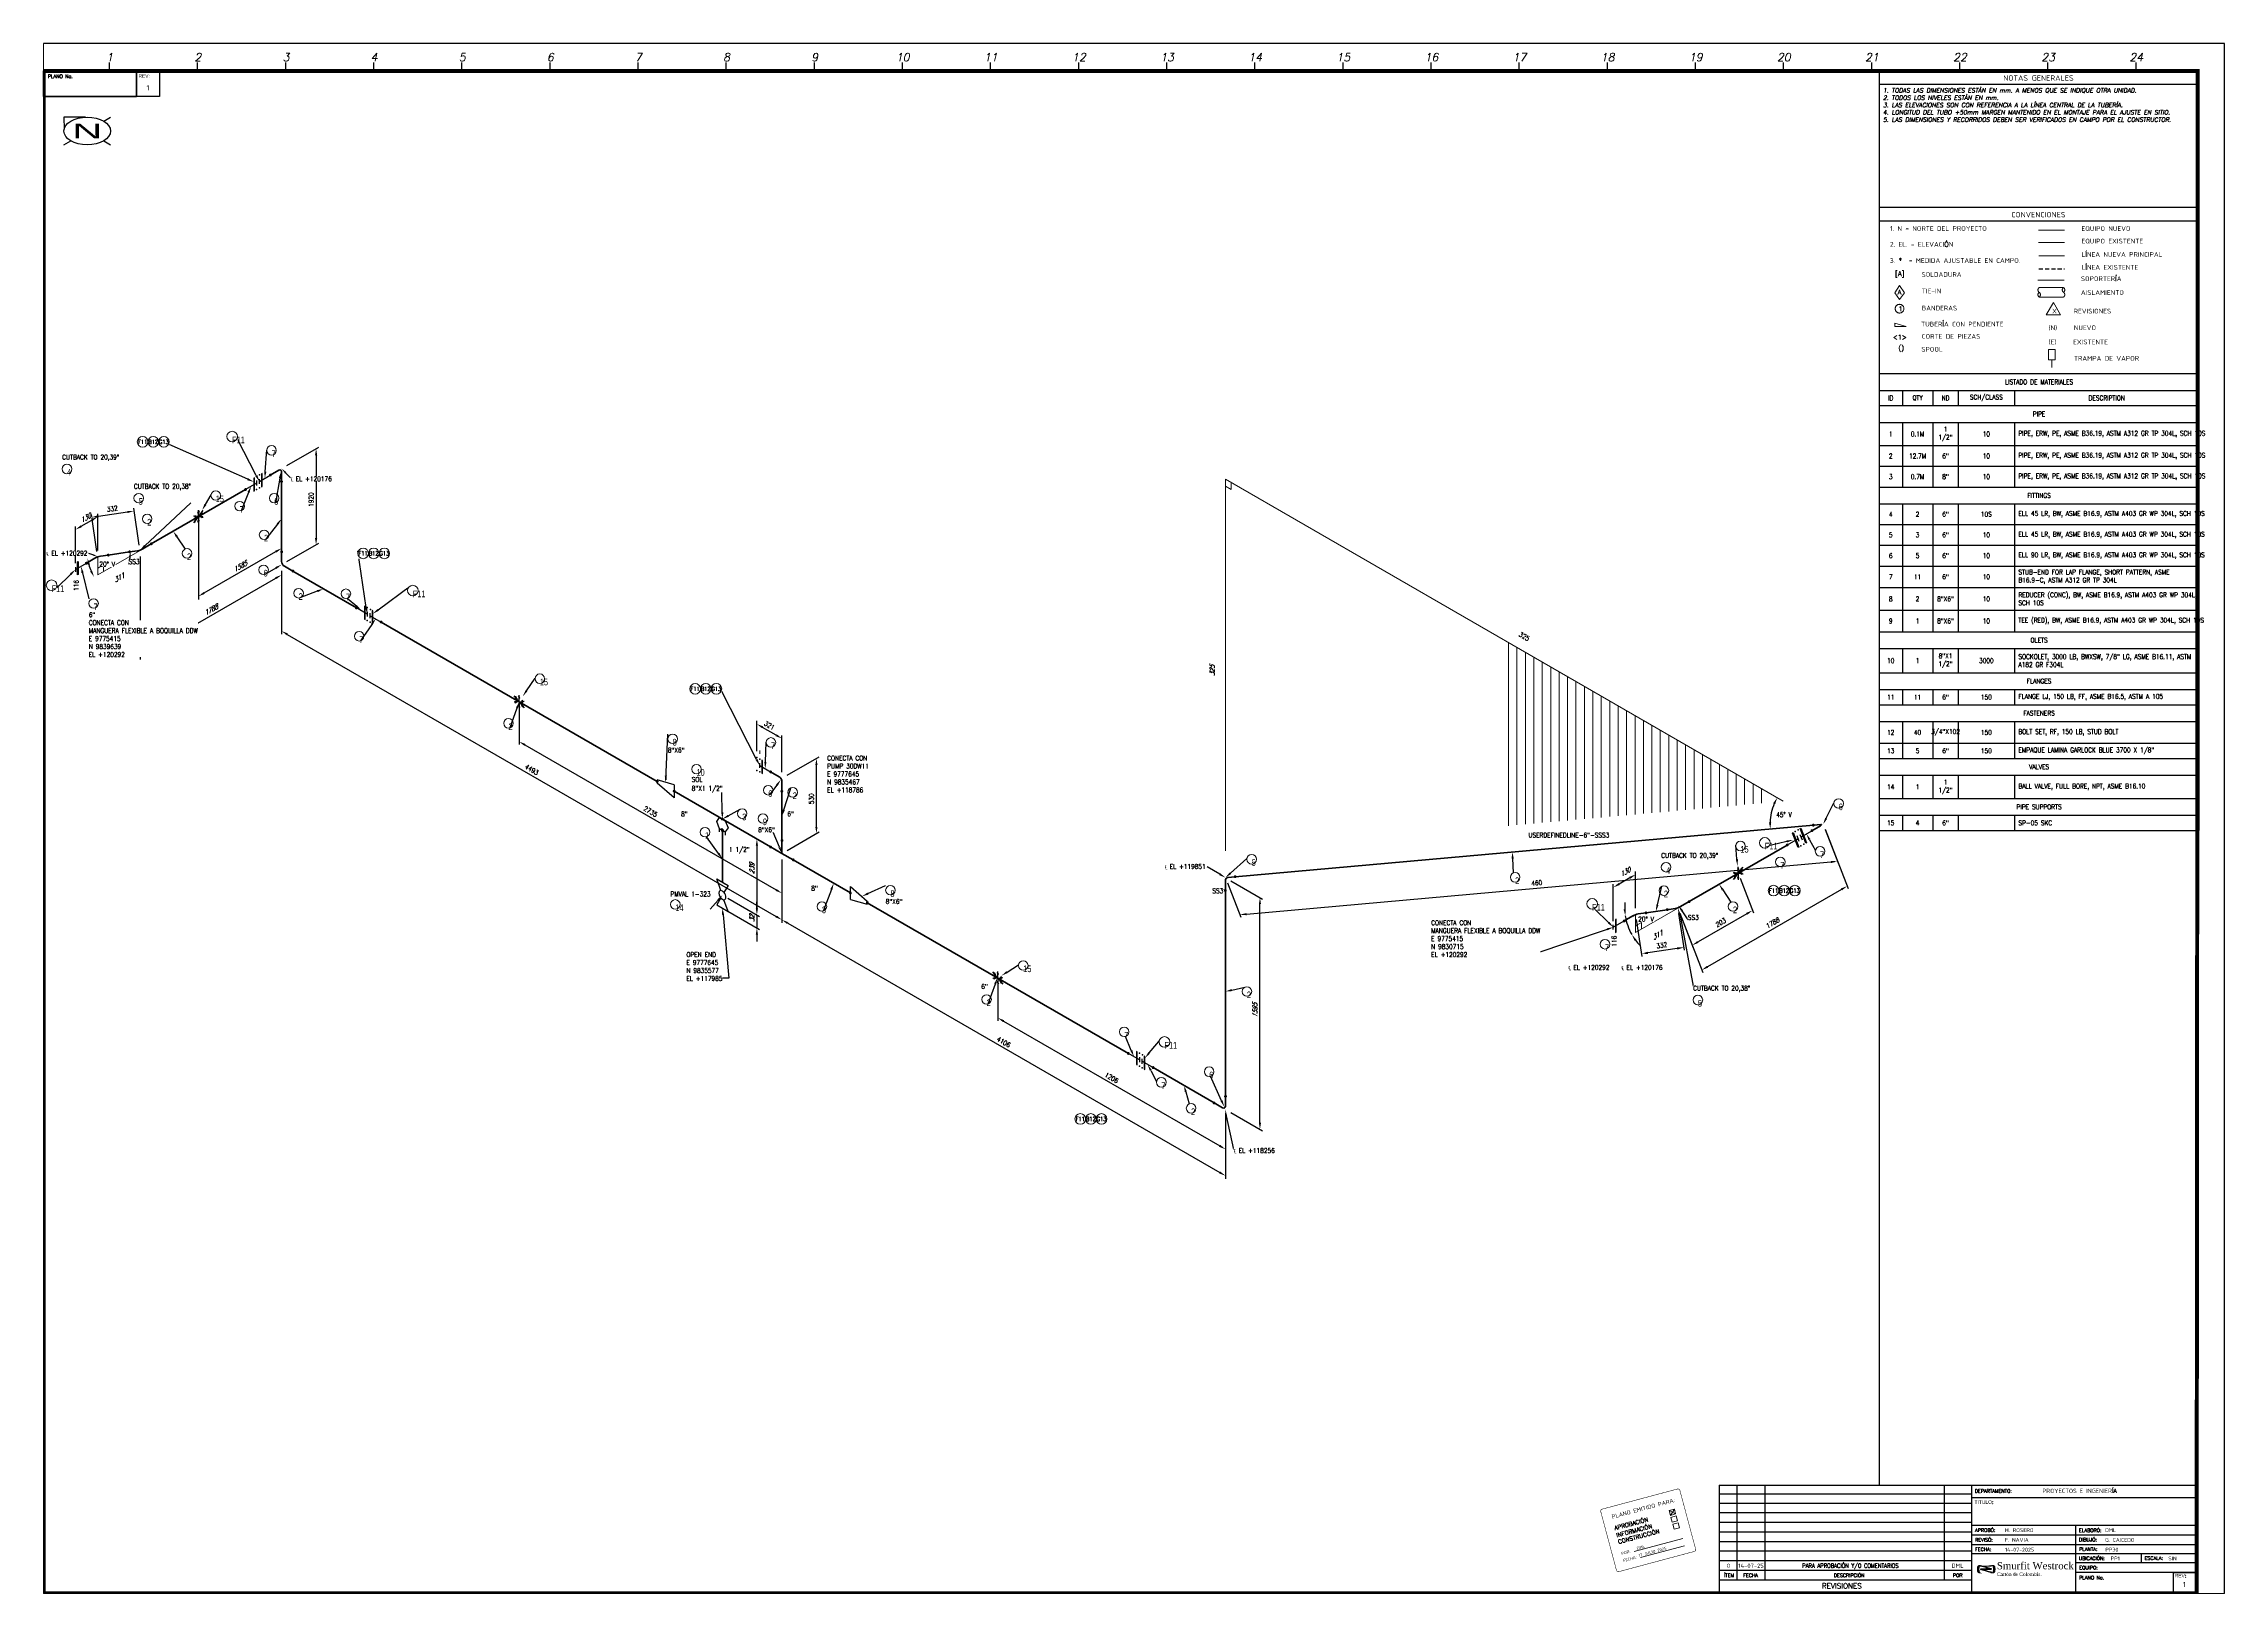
# Paper-space layout 'H' of a CAD drawing. Header units: millimetres. Extents: x 13 to 834, y -10 to 574.
# The model-space entities are those that its viewports show. They can reach past a viewport. Long polylines and large blocks are cut down to what shows.
import ezdxf
from ezdxf import colors
from ezdxf.entities.mleader import LeaderData, LeaderLine
from ezdxf.enums import TextEntityAlignment as Align
from ezdxf.math import Vec2, Vec3

# ---------------------------------------------------------------- set-up
doc = ezdxf.new("R2018")
doc.units = ezdxf.units.MM
doc.header["$LTSCALE"] = 0.25
doc.set_wipeout_variables(frame=1)
doc.linetypes.add('HIDDEN', pattern=[9.525, 6.35, -3.175])
for name, color, linetype, lineweight in [('Annotation', 7, 'Continuous', 0), ('Dimension', 1, 'Continuous', 0), ('EQUIPO EXISTENTE', 7, 'HIDDEN', 9), ('EQUIPO NUEVO', 5, 'Continuous', 9), ('FORMATO', 7, 'Continuous', 5), ('FORMATO DML', 7, 'Continuous', 13), ('FORMATO_TEXTO', 7, 'Continuous', 13), ('LINEA EXISTENTE', 7, 'HIDDEN', 30), ('Pipe', 3, 'Continuous', 70), ('Rotulo Español', 7, 'Continuous', 0), ('Skew Box', 7, 'Continuous', 0), ('Table', 7, 'Continuous', 0)]:
    doc.layers.add(name, color=color, linetype=linetype, lineweight=lineweight)
for name, color, linetype in [('G_Formato', 7, 'Continuous'), ('logo', 150, 'Continuous'), ('ROTULO', 7, 'Continuous'), ('Supports', 7, 'Continuous'), ('Title Block', 7, 'Continuous'), ('Valve', 4, 'Continuous'), ('Weld', 1, 'Continuous')]:
    doc.layers.add(name, color=color, linetype=linetype)
doc.styles.add('AdskIsoAnnotation', font='romans.shx', dxfattribs={"width": 0.8, "height": 1})
doc.styles.add('AdskIsoMetric', font='romans.shx', dxfattribs={"width": 0.8, "height": 1.8})
doc.styles.add('AdskIsoMetric-16', font='romans.shx', dxfattribs={"width": 0.8, "height": 1.8})
doc.styles.add('AdskIsoMetric-30', font='romans.shx', dxfattribs={"width": 0.8, "height": 1.8})
doc.styles.add('AdskIsoMetric30', font='romans.shx', dxfattribs={"width": 0.8, "oblique": 30, "height": 1.8})
doc.styles.add('AdskIsoMetric9', font='romans.shx', dxfattribs={"width": 0.8, "oblique": 8.793978, "height": 1.8})
doc.styles.add('Logotipo SCC', font='dutch.ttf')
doc.styles.add('Roman', font='romans__.ttf')
doc.styles.add('ROMANS', font='romans', dxfattribs={"oblique": 10})
doc.styles.add('ROTULO_DML', font='iso.shx')
doc.styles.get("Standard").update_dxf_attribs({"font": 'arial.ttf'})
doc.dimstyles.new('AdskIsoMetric', dxfattribs={"dimtxt": 2.5, "dimasz": 2.5, "dimexe": 1, "dimexo": 2, "dimgap": 0.8, "dimtad": 1, "dimdec": 0, "dimrnd": 1, "dimzin": 0, "dimdsep": 46, "dimtxsty": 'AdskIsoMetric', "dimcen": 0, "dimclrt": 7, "dimadec": 0, "dimazin": 0, "dimtfac": 1, "dimtdec": 0, "dimtmove": 1, "dimatfit": 3, "dimfxl": 1, "dimtfill": 1, "dimfrac": 2, "dimtolj": 1, "dimtzin": 0, "dimarcsym": 0})

# ---------------------------------------------------------------- blocks, each defined once
blk = doc.blocks.new('A$Cf6370e19')
at = {"layer": 'FORMATO DML', "color": 7}
for p, q in [((25.77, 23.05), (28.23, 21.74)), ((26.27, 21.21), (27.74, 23.58)), ((12.66, 7.55), (30.96, 12.45)), ((15.02, 5.36), (31.58, 9.8))]:
    blk.add_line(p, q, dxfattribs=at)
at = {"layer": 'FORMATO DML', "color": 7, "lineweight": 50, "const_width": 0.188}
blk.add_lwpolyline([(0.56, 23.56), (28.91, 31.15, -0.414214), (29.82, 30.62), (35.74, 8.54, -0.414214), (35.21, 7.62), (6.86, 0.03, -0.414214), (5.94, 0.56), (0.03, 22.64, -0.414214)], format="xyb", close=True, dxfattribs=at)
at = {"layer": 'FORMATO DML', "color": 7}
for points in [[(25.77, 23.05), (27.74, 23.58), (28.23, 21.74), (26.27, 21.21)], [(26.46, 20.47), (28.43, 21), (28.93, 19.16), (26.96, 18.63)], [(27.15, 17.89), (29.12, 18.42), (29.62, 16.58), (27.65, 16.05)]]:
    blk.add_lwpolyline(points, close=True, dxfattribs=at)
for s, height, style, p in [('PLANO EMITIDO PARA:', 1.575, 'ROTULO_DML', (4.4, 19.89)), ('APROBACIÓN', 1.575, 'ROMANS', (5.41, 15.59)), ('INFORMACIÓN', 1.575, 'ROMANS', (6.13, 12.9)), ('CONSTRUCCIÓN', 1.575, 'ROMANS', (6.79, 10.42)), ('DML ', 1.125, 'ROTULO_DML', (13.74, 8.19)), ('17 JULIO 2025', 1.125, 'ROTULO_DML', (14.45, 5.56)), ('POR:', 1.125, 'ROTULO_DML', (7.91, 6.25)), ('FECHA:', 1.125, 'ROTULO_DML', (8.62, 3.62))]:
    blk.add_text(s, height=height, rotation=15, dxfattribs=dict(at, style=style)).set_placement(p)
blk = doc.blocks.new('Title Block A304')
at = {"layer": 'logo'}
for points in [[(748.78, 19.44), (747.84, 19.44, -0.043309), (747.92, 20.33, -0.356322), (748.74, 21.01), (753.93, 21.01, -0.356149), (754.76, 20.33, -0.049779), (754.85, 19.44), (753.9, 19.44, 0.08813), (753.72, 20.46, 0.292219), (752.95, 20.96), (749.74, 20.96, 0.311695), (748.95, 20.42, 0.084867)], [(748.78, 19.44), (747.84, 19.44, 0.043309), (747.92, 18.55, 0.356322), (748.74, 17.87), (753.93, 17.87, 0.356149), (754.76, 18.55, 0.049779), (754.85, 19.44), (753.9, 19.44, -0.08813), (753.72, 18.42, -0.292219), (752.95, 17.92), (749.74, 17.92, -0.311695), (748.95, 18.46, -0.084867)]]:
    blk.add_hatch(color=256, dxfattribs=at).paths.add_polyline_path(points)
h = blk.add_hatch(color=256, dxfattribs=at)
h.paths.add_polyline_path([(751.35, 20.02, -0.831831), (751.33, 19.67), (749.18, 19.41), (753.33, 19.59), (751.3, 20.14, -0.821278), (751.33, 20.49), (753.33, 20.74), (749.18, 20.56)])
h.paths.add_polyline_path([(749.18, 19.28), (753.33, 18.17), (751.29, 18.87, -0.79616), (751.33, 19.21), (753.33, 19.46)])
h.paths.add_polyline_path([(752.01, 18.74), (753.33, 18.29), (753.33, 18.6)], flags=17)
blk.add_lwpolyline([(711, 578.69), (711, 51.1)])
at = {"layer": 'EQUIPO EXISTENTE', "ltscale": 7}
for p, q in [((771.05, 519.06), (780.83, 519.06)), ((716.9, 500.09), (718.7, 502.9)), ((720.58, 500.09), (718.7, 502.9)), ((780.74, 504.9), (770.78, 504.9)), ((716.9, 500.09), (718.7, 497.66)), ((720.58, 500.09), (718.7, 497.66)), ((774.81, 478.75), (777.29, 478.75)), ((774.81, 474.87), (774.81, 478.75)), ((777.29, 478.75), (777.29, 474.87)), ((777.29, 474.87), (774.81, 474.87)), ((776.05, 474.87), (776.05, 472.02))]:
    blk.add_line(p, q, dxfattribs=at)
for points in [[(780.44, 502.1), (771.27, 502.1)], [(780.44, 498.55), (771.27, 498.55)], [(716.94, 488.74), (716.94, 487.51), (721.17, 487.51), (721.17, 487.51), (716.94, 488.74)]]:
    blk.add_lwpolyline(points, dxfattribs=at)
blk.add_lwpolyline([(776.62, 496.53), (773.94, 491.88), (779.31, 491.88)], close=True, dxfattribs=at)
blk.add_circle((718.71, 494.17), 1.64, dxfattribs=at)
for centre, start, end in [((771.87, 501.22), 123.92057, 236.07943), ((781.04, 501.22), 123.92057, 236.07943), ((779.84, 501.22), 303.92057, 56.07943), ((771.87, 499.44), 123.92057, 236.07943), ((770.67, 499.44), 303.92057, 56.07943), ((779.84, 499.44), 303.92057, 56.07943)]:
    blk.add_arc(centre, 1.07, start, end, dxfattribs=at)
at = {"layer": 'EQUIPO NUEVO', "ltscale": 7}
blk.add_line((771.05, 523.79), (780.83, 523.79), dxfattribs=at)
at = {"layer": 'FORMATO DML', "color": 92, "lineweight": 0}
blk.add_line((771.09, 514.02), (780.86, 514.02), dxfattribs=at)
at = {"layer": 'G_Formato'}
for points in [[(711, 578.69), (831, 578.69), (831, 583.69), (711, 583.69)], [(711, 527.23), (831, 527.23), (831, 532.23), (711, 532.23)]]:
    blk.add_lwpolyline(points, close=True, dxfattribs=at)
at = {"layer": 'LINEA EXISTENTE'}
blk.add_line((771.09, 509.19), (780.86, 509.19), dxfattribs=at)
at = {"layer": 'logo'}
for points in [[(753.33, 20.74), (751.33, 20.49, 0.821278), (751.3, 20.14), (753.33, 19.59), (749.18, 19.41), (751.33, 19.67, 0.831831), (751.35, 20.02), (749.18, 20.56)], [(751.33, 19.21, 0.79616), (751.29, 18.87), (753.33, 18.17), (749.18, 19.28), (753.33, 19.46)]]:
    blk.add_lwpolyline(points, format="xyb", close=True, dxfattribs=at)
at = {"layer": 'ROTULO', "color": 255}
for p, q in [((44.7, 586.83), (44.7, 583.69)), ((77.87, 586.83), (77.87, 583.69)), ((111.04, 586.83), (111.04, 583.69)), ((144.21, 586.83), (144.21, 583.69)), ((177.38, 586.83), (177.38, 583.69)), ((210.55, 586.83), (210.55, 583.69)), ((243.72, 586.83), (243.72, 583.69)), ((276.89, 586.83), (276.89, 583.69)), ((310.06, 586.83), (310.06, 583.69)), ((343.23, 586.83), (343.23, 583.69)), ((376.4, 586.83), (376.4, 583.69)), ((409.57, 586.83), (409.57, 583.69)), ((442.74, 586.83), (442.74, 583.69)), ((475.91, 586.83), (475.91, 583.69)), ((509.08, 586.83), (509.08, 583.69)), ((542.25, 586.83), (542.25, 583.69)), ((575.42, 586.83), (575.42, 583.69)), ((608.59, 586.83), (608.59, 583.69)), ((641.76, 586.83), (641.76, 583.69)), ((674.93, 586.83), (674.93, 583.69)), ((708.1, 586.83), (708.1, 583.69)), ((741.27, 586.83), (741.27, 583.69)), ((774.44, 586.83), (774.44, 583.69)), ((807.61, 586.83), (807.61, 583.69)), ((12.76, 558.93), (20, 558.93)), ((20, 558.93), (13.26, 558.93)), ((12.76, 523.93), (20, 523.93)), ((12.76, 488.93), (20, 488.93)), ((12.76, 453.93), (20, 453.93)), ((12.76, 418.93), (20, 418.93)), ((12.76, 383.93), (20, 383.93)), ((12.76, 349), (20, 349)), ((12.76, 314), (20, 314)), ((12.76, 279), (20, 279)), ((12.76, 244), (20, 244)), ((12.76, 209), (20, 209)), ((12.76, 174), (20, 174)), ((12.76, 139), (20, 139)), ((12.76, 104), (20, 104)), ((12.76, 69), (20, 69)), ((12.76, 34), (20, 34))]:
    blk.add_line(p, q, dxfattribs=at)
at = {"layer": 'ROTULO', "color": 7}
for p, q in [((657.6, 15.34), (657.6, 51.1)), ((667.99, 51.1), (667.99, 15.34)), ((735.68, 15.34), (735.68, 51.1)), ((745.88, 10.41), (745.88, 51.1)), ((745.88, 47.66), (650.88, 47.66)), ((745.88, 44.22), (650.88, 44.22)), ((830.57, 46.28), (745.88, 46.28)), ((745.88, 40.61), (650.88, 40.61)), ((745.88, 37), (650.88, 37)), ((745.88, 33.39), (650.88, 33.39)), ((830.57, 35.9), (745.88, 35.9)), ((785.07, 10.41), (785.07, 35.9)), ((745.88, 29.78), (650.88, 29.78)), ((745.88, 26.17), (650.88, 26.17)), ((830.57, 32.23), (745.88, 32.23)), ((830.57, 28.56), (745.88, 28.56)), ((830.57, 25.27), (745.88, 25.27)), ((809.76, 21.83), (809.76, 25.27)), ((745.88, 22.56), (650.88, 22.56)), ((745.88, 18.95), (650.88, 18.95)), ((830.57, 21.83), (785.07, 21.83)), ((830.57, 18.22), (785.07, 18.22)), ((745.88, 15.34), (650.88, 15.34))]:
    blk.add_line(p, q, dxfattribs=at)
at = {"layer": 'ROTULO'}
blk.add_lwpolyline([(0, 0), (841, 0), (841, 594), (0, 594), (0, 0)], dxfattribs=at)
blk.add_lwpolyline([(0, 0), (841, 0), (841, 594), (0, 594), (0, 0)], dxfattribs=at)
for points, const_width in [([(831, 583.69), (20, 583.69), (20, 10.31), (830.57, 10.31)], 1.5), ([(650.88, 10.31), (830.57, 10.31), (830.57, 51.1), (650.88, 51.1)], 0.351)]:
    blk.add_lwpolyline(points, close=True, dxfattribs=dict(at, const_width=const_width))
for points in [[(55, 583.69), (20, 583.69), (20, 574.05), (55, 574.05)], [(20, 583.69), (55, 583.69), (55, 574.05), (20, 574.05)], [(20, 583.69), (63.63, 583.69), (63.63, 574.05), (20, 574.05)], [(63.63, 574.05), (55, 574.05), (55, 583.69), (63.63, 583.69)], [(650.88, 51.1), (830.57, 51.1), (830.57, 10.31), (650.88, 10.31)], [(830.57, 10.31), (821.8, 10.31), (821.8, 18.22), (830.57, 18.22)]]:
    blk.add_lwpolyline(points, close=True, dxfattribs=at)
at = {"layer": 'EQUIPO EXISTENTE', "ltscale": 7, "attachment_point": 1, "style": 'Roman'}
for s, insert, char_height, width in [('{\\C0;[A]}', (717.03, 508.26), 1.786, 0.0864), ('{\\C0;A}', (718, 501.31), 1.786, 0.0864), ('1', (718.29, 495.03), 1.79, 0.0864), ('{\\Fiso|c0;X     REVISIONES}', (776.15, 494.14), 1.786, 112.5351), ('<1>', (716.2, 484.38), 1.786, 0.0864), ('()', (718.26, 480.31), 1.786, 0.0864)]:
    blk.add_mtext(s, dxfattribs=dict(at, insert=insert, char_height=char_height, width=width))
at = {"layer": 'FORMATO', "char_height": 1.786, "width": 112.5351, "attachment_point": 1, "style": 'Roman'}
for s, insert in [('{\\Fiso|c0;1. N = NORTE DEL PROYECTO\\P\\P2. EL. = ELEVACI\\Fromans|c0;Ó\\Fiso|c0;N\\P\\P3. \\Fromans|c0;\\H1.08333x;*\\Fiso|c0;\\H0.92308x;  = MEDIDA AJUSTABLE EN CAMPO.}', (715.1, 525.25)), ('{\\Fiso|c0;EQUIPO NUEVO}', (787.2, 525.24)), ('{\\Fiso|c0;EQUIPO EXISTENTE}', (787.2, 520.51)), ('{\\Fiso|c0;L}Í{\\Fiso|c0;NEA NUEVA PRINCIPAL}', (787.24, 515.47)), ('{\\Fiso|c0;L}Í{\\Fiso|c0;NEA EXISTENTE}', (787.24, 510.64)), ('{\\Fiso|c0;SOLDADURA}', (726.98, 507.94)), ('{\\Fiso|c0;TIE-IN}', (727.07, 501.71)), ('{\\Fiso|c0;SOPORTER}Í{\\Fiso|c0;A}', (786.98, 506.35)), ('{\\Fiso|c0;AISLAMIENTO}', (786.98, 501.14)), ('{\\Fiso|c0;BANDERAS}', (727.07, 495.28)), ('{\\Fiso|c0;TUBER}Í{\\Fiso|c0;A CON PENDIENTE }', (726.8, 489.24)), ('{\\Fiso|c0;CORTE DE PIEZAS}', (727.07, 484.62)), ('{\\Fiso|c0;(N)     NUEVO}', (774.83, 487.88)), ('{\\Fiso|c0;SPOOL}', (726.92, 479.77)), ('{\\Fiso|c0;(E)     EXISTENTE}', (774.83, 482.52)), ('{\\Fiso|c0;TRAMPA DE VAPOR}', (784.33, 476.34))]:
    blk.add_mtext(s, dxfattribs=dict(at, insert=insert))
at = {"layer": 'FORMATO DML', "style": 'ROTULO_DML'}
for s, p in [('NOTAS GENERALES', (771, 580.04)), ('CONVENCIONES', (771, 528.58))]:
    blk.add_text(s, height=2, dxfattribs=at).set_placement(p, align=Align.CENTER)
at = {"layer": 'FORMATO DML', "insert": (712.5, 577.19), "char_height": 1.65, "width": 115.4952, "attachment_point": 1, "style": 'ROMANS'}
blk.add_mtext('1. TODAS LAS DIMENSIONES ESTÁN EN mm. A MENOS QUE SE INDIQUE OTRA UNIDAD.\\P2. TODOS LOS NIVELES ESTÁN EN mm. \\P3. LAS ELEVACIONES SON CON REFERENCIA A LA LÍNEA CENTRAL DE LA TUBERÍA.\\P4. LONGITUD DEL TUBO +50mm MARGEN MANTENIDO EN EL MONTAJE PARA EL AJUSTE EN SITIO.\\P5. LAS DIMENSIONES Y RECORRIDOS DEBEN SER VERIFICADOS EN CAMPO POR EL CONSTRUCTOR.', dxfattribs=at)
at = {"layer": 'FORMATO_TEXTO', "lineweight": 0, "style": 'ROTULO_DML'}
for s, p in [('0', (654.32, 19.94)), ('14-07-25', (662.78, 19.94)), ('DML', (740.57, 19.94))]:
    blk.add_text(s, height=1.6, dxfattribs=at).set_placement(p, align=Align.CENTER)
at = {"layer": 'FORMATO_TEXTO', "lineweight": 0, "style": 'AdskIsoAnnotation', "width": 0.8}
blk.add_text('PARA APROBACIÓN Y/O COMENTARIOS', height=1.6, dxfattribs=at).set_placement((700.19, 19.94), align=Align.CENTER)
at = {"layer": 'FORMATO_TEXTO', "color": 7, "lineweight": 0, "attachment_point": 1, "style": 'ROTULO_DML'}
for s, width, insert, char_height in [('1', 1.45, (58.73, 578.32), 2), ('H. ROSERO', 11.4005, (758.4, 34.84), 1.45), ('DML', 37.0282, (796.12, 34.84), 1.45), ('14-07-2025', 9.0794, (758.4, 27.5), 1.45), ('F. NAVIA', 9.0794, (758.4, 31.17), 1.45), ('G. CAICEDO', 37.0282, (796.12, 31.17), 1.45), ('PP30', 4.0323, (796.19, 27.5), 1.45), ('PP1', 4.0323, (798.18, 24.21), 1.45), ('SIN', 4.0323, (819.87, 24.21), 1.45), ('1', 1.45, (825.33, 14.65), 2)]:
    blk.add_mtext_dynamic_manual_height_columns(s, width=width, gutter_width=12.7, heights=[0], dxfattribs=dict(at, insert=insert, char_height=char_height))
at = {"layer": 'FORMATO_TEXTO', "style": 'ROTULO_DML'}
for tag, p, height in [('PLANO ', (21.62, 575.97), 1.5), ('ARCHIVO ACAD', (786.29, 12.03), 1.6)]:
    blk.add_attdef(tag, p, '', height=height, dxfattribs=at)
at = {"layer": 'FORMATO_TEXTO', "style": 'ROMANS'}
for tag, p in [('PROYECTO 1', (787.04, 43.84)), ('PROYECTO 2', (787.33, 40.24)), ('LINENUMBER', (786.84, 36.53))]:
    blk.add_attdef(tag, text='', height=1.8, dxfattribs=at).set_placement(p, align=Align.CENTER)
at = {"layer": 'ROTULO', "color": 255, "style": 'ROMANS', "oblique": 12}
for s, p in [('1', (44.93, 587.38)), ('2', (78.1, 587.38)), ('3', (111.27, 587.38)), ('4', (144.44, 587.38)), ('5', (177.61, 587.38)), ('6', (210.78, 587.38)), ('7', (243.95, 587.38)), ('8', (277.12, 587.38)), ('9', (310.29, 587.38)), ('10', (343.46, 587.38)), ('11', (376.63, 587.38)), ('12', (409.8, 587.38)), ('13', (442.97, 587.38)), ('14', (476.14, 587.38)), ('15', (509.31, 587.38)), ('16', (542.48, 587.38)), ('17', (575.65, 587.38)), ('18', (608.82, 587.38)), ('19', (641.99, 587.38)), ('20', (675.16, 587.38)), ('21', (708.33, 587.38)), ('22', (741.5, 587.38)), ('23', (774.67, 587.38)), ('24', (807.84, 587.38))]:
    blk.add_text(s, height=3, dxfattribs=at).set_placement(p, align=Align.CENTER)
at = {"layer": 'ROTULO', "attachment_point": 1}
for s, insert, char_height in [('{\\Fromans.shx;PLANO No.}', (21.57, 582.31), 1.3209), ('REV:', (55.71, 582.48), 1.321), ('{\\Fromans.shx;DEPARTAMENTO:}', (747.03, 49.54), 1.3209), ('TITULO{\\Fromans.shx;:}', (746.94, 45.35), 1.3209), ('{\\Fromans|c0;ELABORÓ:}', (786.25, 34.75), 1.3209), ('{\\Fromans.shx;FECHA:}', (747.14, 27.57), 1.3209), ('{\\Fromans|c0;DIBUJÓ:}', (786.25, 31.22), 1.3209), ('{\\Fromans.shx;PLANTA:}', (786.33, 27.65), 1.3209), ('{\\Fromans|c0;ÍTEM}', (652.68, 17.75), 1.3209), ('{\\Fromans.shx;FECHA}', (659.87, 17.75), 1.3209), ('{\\Fromans.shx;DESCRIPCIÓN}', (693.98, 17.75), 1.3209), ('{\\Fromans.shx;POR}', (738.79, 17.75), 1.3209), ('{\\Fromans.shx;UBICACIÓN:}', (786.21, 24.18), 1.3209), ('{\\Fromans.shx;PLANO No.}', (786.3, 16.92), 1.3209), ('{\\Fromans.shx;EQUIPO:}', (786.33, 20.67), 1.3209), ('{\\Fromans.shx;ESCALA:}', (810.94, 24.24), 1.3209), ('REV{\\Fromans.shx;:}', (822.32, 17.64), 1.3209), ('{\\Fromans.shx;REVISIONES}', (689.46, 14.11), 1.9813)]:
    blk.add_mtext(s, dxfattribs=dict(at, insert=insert, char_height=char_height))
for s, insert, char_height, width in [('{\\Fiso|c0;\\C7;PROYECTOS E INGENIER\\Fromans|c0;ÍA}', (772.48, 49.73), 1.6, 41.7235), ('{\\Fromans|c0;APROBÓ:}', (747.14, 34.77), 1.3209, 8.1769), ('{\\Fromans|c0;REVISÓ:}', (747.14, 31.12), 1.3209, 6.9189)]:
    blk.add_mtext(s, dxfattribs=dict(at, insert=insert, char_height=char_height, width=width))
at = {"layer": 'Rotulo Español', "attachment_point": 1, "line_spacing_factor": 0.706306, "style": 'Logotipo SCC'}
for s, insert, char_height in [('{\\fTimes New Roman|b0|i0|c0|p18;Cartón de Colombia.}', (755.38, 18.21), 1.323), ('{\\fTimes New Roman|b0|i0|c0|p18;Smurfit Westrock}', (755.35, 22.09), 2.6859)]:
    blk.add_mtext(s, dxfattribs=dict(at, insert=insert, char_height=char_height))
blk = doc.blocks.new('*T29')
at = {"layer": 'Table', "color": 0, "linetype": 'ByBlock', "lineweight": -2, "transparency": 16777216}
for p, q in [((0, 0), (120.41, 0)), ((0, 0), (0, -172.12)), ((120.41, 0), (120.41, -172.12)), ((0, -6.33), (120.41, -6.33)), ((8.74, -6.33), (8.74, -12.08)), ((20.21, -6.33), (20.21, -12.08)), ((29.78, -6.33), (29.78, -12.08)), ((50.94, -6.33), (50.94, -12.08)), ((0, -12.08), (120.41, -12.08)), ((0, -18.41), (120.41, -18.41)), ((8.74, -18.41), (8.74, -42.75)), ((20.21, -18.41), (20.21, -42.75)), ((29.78, -18.41), (29.78, -42.75)), ((50.94, -18.41), (50.94, -42.75)), ((0, -27.15), (120.41, -27.15)), ((0, -34.95), (120.41, -34.95)), ((0, -42.75), (120.41, -42.75)), ((0, -49.09), (120.41, -49.09)), ((8.74, -49.09), (8.74, -97.26)), ((20.21, -49.09), (20.21, -97.26)), ((29.78, -49.09), (29.78, -97.26)), ((50.94, -49.09), (50.94, -97.26)), ((0, -56.89), (120.41, -56.89)), ((0, -64.69), (120.41, -64.69)), ((0, -72.49), (120.41, -72.49)), ((0, -80.63), (120.41, -80.63)), ((0, -89.11), (120.41, -89.11)), ((0, -97.26), (120.41, -97.26)), ((0, -103.59), (120.41, -103.59)), ((8.74, -103.59), (8.74, -112.68)), ((20.21, -103.59), (20.21, -112.68)), ((29.78, -103.59), (29.78, -112.68)), ((50.94, -103.59), (50.94, -112.68)), ((0, -112.68), (120.41, -112.68)), ((0, -119.01), (120.41, -119.01)), ((8.74, -119.01), (8.74, -124.75)), ((20.21, -119.01), (20.21, -124.75)), ((29.78, -119.01), (29.78, -124.75)), ((50.94, -119.01), (50.94, -124.75)), ((0, -124.75), (120.41, -124.75)), ((0, -131.09), (120.41, -131.09)), ((8.74, -131.09), (8.74, -144.97)), ((20.21, -131.09), (20.21, -144.97)), ((29.78, -131.09), (29.78, -144.97)), ((50.94, -131.09), (50.94, -144.97)), ((0, -139.23), (120.41, -139.23)), ((0, -144.97), (120.41, -144.97)), ((0, -151.3), (120.41, -151.3)), ((8.74, -151.3), (8.74, -160.05)), ((20.21, -151.3), (20.21, -160.05)), ((29.78, -151.3), (29.78, -160.05)), ((50.94, -151.3), (50.94, -160.05)), ((0, -160.05), (120.41, -160.05)), ((0, -166.38), (120.41, -166.38)), ((0, -172.12), (120.41, -172.12)), ((8.74, -166.38), (8.74, -172.12)), ((20.21, -166.38), (20.21, -172.12)), ((29.78, -166.38), (29.78, -172.12)), ((50.94, -166.38), (50.94, -172.12))]:
    blk.add_line(p, q, dxfattribs=at)
at = {"layer": 'Table', "color": 0, "lineweight": 5, "transparency": 16777216, "char_height": 1.8, "attachment_point": 5, "style": 'AdskIsoMetric'}
for s, insert, width in [('SCH/CLASS', (40.36, -9.2), 18.1595), ('LISTADO DE MATERIALES', (60.21, -3.17), 117.4106), ('ID', (4.37, -9.2), 5.7376), ('QTY', (14.47, -9.2), 8.4746), ('ND', (25, -9.2), 6.5711), ('PIPE', (60.21, -15.24), 117.4106), ('DESCRIPTION', (85.68, -9.2), 66.4678), ('FITTINGS', (60.21, -45.92), 117.4106), ('OLETS', (60.21, -100.42), 117.4106), ('FLANGES', (60.21, -115.84), 117.4106), ('FASTENERS', (60.21, -127.92), 117.4106), ('VALVES', (60.21, -148.14), 117.4106), ('PIPE SUPPORTS', (60.21, -163.21), 117.4106)]:
    blk.add_mtext(s, dxfattribs=dict(at, insert=insert, width=width))
at = {"layer": 'Table', "color": 7, "lineweight": 5, "transparency": 16777216, "char_height": 1.8, "style": 'AdskIsoMetric'}
for s, insert, width, attachment_point in [('1', (4.37, -22.78), 5.7376, 5), ('0.1M', (14.47, -22.78), 8.4746, 5), ('1 1/2"', (25, -22.78), 6.5711, 5), ('10', (40.36, -22.78), 18.1595, 5), ('PIPE, ERW, PE, ASME B36.19, ASTM A312 GR TP 304L, SCH 10S', (52.44, -22.78), 66.4678, 4), ('2', (4.37, -31.05), 5.7376, 5), ('12.7M', (14.47, -31.05), 8.4746, 5), ('6"', (25, -31.05), 6.5711, 5), ('10', (40.36, -31.05), 18.1595, 5), ('PIPE, ERW, PE, ASME B36.19, ASTM A312 GR TP 304L, SCH 10S', (52.44, -31.05), 66.4678, 4), ('3', (4.37, -38.85), 5.7376, 5), ('0.7M', (14.47, -38.85), 8.4746, 5), ('8"', (25, -38.85), 6.5711, 5), ('10', (40.36, -38.85), 18.1595, 5), ('PIPE, ERW, PE, ASME B36.19, ASTM A312 GR TP 304L, SCH 10S', (52.44, -38.85), 66.4678, 4), ('4', (4.37, -52.99), 5.7376, 5), ('2', (14.47, -52.99), 8.4746, 5), ('6"', (25, -52.99), 6.5711, 5), ('10S', (40.36, -52.99), 18.1595, 5), ('ELL 45 LR, BW, ASME B16.9, ASTM A403 GR WP 304L, SCH 10S', (52.44, -52.99), 66.4678, 4), ('5', (4.37, -60.79), 5.7376, 5), ('3', (14.47, -60.79), 8.4746, 5), ('6"', (25, -60.79), 6.5711, 5), ('10', (40.36, -60.79), 18.1595, 5), ('ELL 45 LR, BW, ASME B16.9, ASTM A403 GR WP 304L, SCH 10S', (52.44, -60.79), 66.4678, 4), ('6', (4.37, -68.59), 5.7376, 5), ('5', (14.47, -68.59), 8.4746, 5), ('6"', (25, -68.59), 6.5711, 5), ('10', (40.36, -68.59), 18.1595, 5), ('ELL 90 LR, BW, ASME B16.9, ASTM A403 GR WP 304L, SCH 10S', (52.44, -68.59), 66.4678, 4), ('7', (4.37, -76.56), 5.7376, 5), ('11', (14.47, -76.56), 8.4746, 5), ('6"', (25, -76.56), 6.5711, 5), ('10', (40.36, -76.56), 18.1595, 5), ('STUB-END FOR LAP FLANGE, SHORT PATTERN, ASME B16.9-C, ASTM A312 GR TP 304L', (52.44, -76.56), 66.4678, 4), ('8', (4.37, -84.87), 5.7376, 5), ('2', (14.47, -84.87), 8.4746, 5), ('8"X6"', (25, -84.87), 6.5711, 5), ('10', (40.36, -84.87), 18.1595, 5), ('REDUCER (CONC), BW, ASME B16.9, ASTM A403 GR WP 304L, SCH 10S', (52.44, -84.87), 66.4678, 4), ('9', (4.37, -93.19), 5.7376, 5), ('1', (14.47, -93.19), 8.4746, 5), ('8"X6"', (25, -93.19), 6.5711, 5), ('10', (40.36, -93.19), 18.1595, 5), ('TEE (RED), BW, ASME B16.9, ASTM A403 GR WP 304L, SCH 10S', (52.44, -93.19), 66.4678, 4), ('8"X1 1/2"', (25, -108.13), 6.5711, 5), ('SOCKOLET, 3000 LB, BWXSW, 7/8" LG, ASME B16.11, ASTM A182 GR F304L', (52.44, -108.13), 66.4678, 4), ('10', (4.37, -108.13), 5.7376, 5), ('1', (14.47, -108.13), 8.4746, 5), ('3000', (40.36, -108.13), 18.1595, 5), ('11', (4.37, -121.88), 5.7376, 5), ('11', (14.47, -121.88), 8.4746, 5), ('6"', (25, -121.88), 6.5711, 5), ('150', (40.36, -121.88), 18.1595, 5), ('FLANGE LJ, 150 LB, FF, ASME B16.5, ASTM A 105', (52.44, -121.88), 66.4678, 4), ('12', (4.37, -135.16), 5.7376, 5), ('40', (14.47, -135.16), 8.4746, 5), ('3/4"X102', (25, -135.16), 6.5711, 5), ('150', (40.36, -135.16), 18.1595, 5), ('BOLT SET, RF, 150 LB, STUD BOLT', (52.44, -135.16), 66.4678, 4), ('13', (4.37, -142.1), 5.7376, 5), ('5', (14.47, -142.1), 8.4746, 5), ('6"', (25, -142.1), 6.5711, 5), ('150', (40.36, -142.1), 18.1595, 5), ('EMPAQUE LAMINA GARLOCK BLUE 3700 X 1/8"', (52.44, -142.1), 66.4678, 4), ('14', (4.37, -155.68), 5.7376, 5), ('1', (14.47, -155.68), 8.4746, 5), ('1 1/2"', (25, -155.68), 6.5711, 5), ('BALL VALVE, FULL BORE, NPT, ASME B16.10', (52.44, -155.68), 66.4678, 4), ('15', (4.37, -169.25), 5.7376, 5), ('4', (14.47, -169.25), 8.4746, 5), ('6"', (25, -169.25), 6.5711, 5), ('SP-05 SKC', (52.44, -169.25), 66.4678, 4)]:
    blk.add_mtext(s, dxfattribs=dict(at, insert=insert, width=width, attachment_point=attachment_point))
blk = doc.blocks.new('*U31')
at = {"color": 0, "linetype": 'ByBlock', "lineweight": 25}
for p, q in [((-0.7, 5.23), (-8.75, 5.25)), ((-8.75, 5.25), (-8.67, 0.7)), ((6.19, 3.71), (8.75, 5.25)), ((-8.75, -5.25), (-6.19, -3.71)), ((6.19, -3.71), (8.75, -5.25))]:
    blk.add_line(p, q, dxfattribs=at)
at = {"color": 0, "linetype": 'ByBlock', "lineweight": -2}
blk.add_line((0, 0), (0, 0), dxfattribs=at)
blk.add_line((0, 0), (0, 0), dxfattribs=at)
blk.add_line((0, 0), (0, 0), dxfattribs=at)
blk.add_line((0, 0), (0, 0), dxfattribs=at)
blk.add_line((0, 0), (0, 0), dxfattribs=at)
at = {"color": 0, "linetype": 'ByBlock', "lineweight": 25}
blk.add_ellipse((0, 0), major_axis=(8.75, 0), ratio=0.6, dxfattribs=at)
at = {"color": 0, "linetype": 'ByBlock', "lineweight": 40, "width": 2}
blk.add_text('N', height=5.6, dxfattribs=at).set_placement((0, 0), align=Align.MIDDLE_CENTER)
blk = doc.blocks.new('Stub-End-2-IsoLeft')
at = {"color": 0, "linetype": 'ByBlock', "lineweight": -2, "extrusion": (0, -0.816497, -0.57735)}
for p, q in [((-0.238, 0.061), (-0.106, 0.138)), ((-0.172, 0.099), (0.172, -0.099))]:
    blk.add_line(p, q, dxfattribs=at)
blk = doc.blocks.new('Stub-End-1-IsoLeft')
at = {"color": 0, "linetype": 'ByBlock', "lineweight": -2, "extrusion": (0, 0.816497, 0.57735)}
for p, q in [((-0.106, 0.138), (-0.238, 0.061)), ((-0.172, 0.099), (0.172, -0.099))]:
    blk.add_line(p, q, dxfattribs=at)
blk = doc.blocks.new('FittingFlange-2-IsoLeft')
at = {"color": 0, "linetype": 'Continuous', "lineweight": -2}
blk.add_wipeout([(0.191, 0.091), (0.177, 0.099), (-0.173, -0.102), (-0.158, -0.111)], dxfattribs=at)
at = {"color": 0, "linetype": 'Continuous', "lineweight": -2, "extrusion": (0, -0.816497, -0.57735)}
for p, q in [((0.177, 0.102), (-0.177, -0.102)), ((-0.158, -0.113), (0.196, 0.091)), ((0.196, 0.091), (0.177, 0.102)), ((-0.177, -0.102), (-0.158, -0.113))]:
    blk.add_line(p, q, dxfattribs=at)
blk = doc.blocks.new('FittingFlange-1-IsoLeft')
at = {"color": 0, "linetype": 'Continuous', "lineweight": -2}
blk.add_wipeout([(-0.158, -0.11), (-0.172, -0.102), (0.177, 0.1), (0.192, 0.091)], dxfattribs=at)
at = {"color": 0, "linetype": 'Continuous', "lineweight": -2, "extrusion": (0, 0.816497, 0.57735)}
for p, q in [((-0.177, -0.102), (0.177, 0.102)), ((0.196, 0.091), (-0.158, -0.113)), ((0.177, 0.102), (0.196, 0.091)), ((-0.158, -0.113), (-0.177, -0.102))]:
    blk.add_line(p, q, dxfattribs=at)
blk = doc.blocks.new('Support-Anchor-2-IsoLeft')
at = {"layer": 'Title Block'}
h = blk.add_hatch(color=256, dxfattribs=at)
h.paths.add_polyline_path([(0.133, 0.077), (0.142, 0.056), (0.088, 0.051)], flags=0)
h.paths.add_polyline_path([(0.088, 0.051), (0.124, 0.097), (0.133, 0.077)], flags=0)
h.paths.add_polyline_path([(-0.049, 0.105), (-0.023, 0.12), (-0.032, 0.07)], flags=0)
h.paths.add_polyline_path([(-0.049, 0.105), (-0.032, 0.07), (-0.074, 0.09)], flags=0)
h.paths.add_polyline_path([(-0.181, 0.028), (-0.156, 0.043), (-0.121, 0.019)], flags=0)
h.paths.add_polyline_path([(-0.086, -0.05), (-0.13, -0.075), (-0.139, -0.055)], flags=0)
h.paths.add_polyline_path([(0.032, -0.07), (0.049, -0.105), (0.023, -0.12)], flags=0)
h.paths.add_polyline_path([(0.181, -0.028), (0.156, -0.043), (0.121, -0.019)], flags=0)
h.paths.add_polyline_path([(0.207, -0.013), (0.181, -0.028), (0.121, -0.019)], flags=0)
h.paths.add_polyline_path([(0.032, -0.07), (0.074, -0.09), (0.049, -0.105)], flags=0)
h.paths.add_polyline_path([(-0.13, -0.075), (-0.086, -0.05), (-0.121, -0.095)], flags=0)
h.paths.add_polyline_path([(-0.181, 0.028), (-0.121, 0.019), (-0.207, 0.013)], flags=0)
at = {"color": 0, "linetype": 'ByBlock', "lineweight": -2, "extrusion": (0, -0.816497, -0.57735)}
for q in [(-0.241, 0.037), (-0.065, 0.139), (0.177, 0.102), (-0.177, -0.102), (0.241, -0.037), (0.065, -0.139)]:
    blk.add_line((0, 0), q, dxfattribs=at)
at = {"color": 0, "linetype": 'ByBlock', "lineweight": -2, "ltscale": 0.0625, "extrusion": (0, -0.816497, -0.57735)}
for p, q in [((-0.156, 0.043), (-0.207, 0.013)), ((-0.207, 0.013), (-0.121, 0.019)), ((-0.181, 0.028), (-0.121, 0.019)), ((-0.121, 0.019), (-0.156, 0.043)), ((-0.074, 0.09), (-0.023, 0.12)), ((-0.032, 0.07), (-0.074, 0.09)), ((-0.049, 0.105), (-0.032, 0.07)), ((-0.023, 0.12), (-0.032, 0.07)), ((0.124, 0.097), (0.088, 0.051)), ((0.133, 0.077), (0.088, 0.051)), ((0.088, 0.051), (0.142, 0.056)), ((0.142, 0.056), (0.124, 0.097)), ((-0.086, -0.05), (-0.139, -0.055)), ((-0.139, -0.055), (-0.121, -0.095)), ((-0.13, -0.075), (-0.086, -0.05)), ((-0.121, -0.095), (-0.086, -0.05)), ((0.023, -0.12), (0.032, -0.07)), ((0.074, -0.09), (0.023, -0.12)), ((0.049, -0.105), (0.032, -0.07)), ((0.032, -0.07), (0.074, -0.09)), ((0.121, -0.019), (0.207, -0.013)), ((0.181, -0.028), (0.121, -0.019)), ((0.156, -0.043), (0.121, -0.019)), ((0.207, -0.013), (0.156, -0.043))]:
    blk.add_line(p, q, dxfattribs=at)
blk = doc.blocks.new('Support-Anchor-1-IsoLeft')
at = {"layer": 'Title Block'}
h = blk.add_hatch(color=256, dxfattribs=at)
h.paths.add_polyline_path([(-0.133, -0.077), (-0.098, -0.082), (-0.088, -0.051)], flags=0)
h.paths.add_polyline_path([(-0.088, -0.051), (-0.168, -0.071), (-0.133, -0.077)], flags=0)
h.paths.add_polyline_path([(-0.181, 0.028), (-0.207, 0.013), (-0.121, 0.019)], flags=0)
h.paths.add_polyline_path([(-0.181, 0.028), (-0.121, 0.019), (-0.156, 0.043)], flags=0)
h.paths.add_polyline_path([(-0.049, 0.105), (-0.074, 0.09), (-0.032, 0.07)], flags=0)
h.paths.add_polyline_path([(0.086, 0.05), (0.13, 0.075), (0.095, 0.08)], flags=0)
h.paths.add_polyline_path([(0.121, -0.019), (0.181, -0.028), (0.207, -0.013)], flags=0)
h.paths.add_polyline_path([(0.049, -0.105), (0.074, -0.09), (0.032, -0.07)], flags=0)
h.paths.add_polyline_path([(0.023, -0.12), (0.049, -0.105), (0.032, -0.07)], flags=0)
h.paths.add_polyline_path([(0.121, -0.019), (0.156, -0.043), (0.181, -0.028)], flags=0)
h.paths.add_polyline_path([(0.13, 0.075), (0.086, 0.05), (0.165, 0.07)], flags=0)
h.paths.add_polyline_path([(-0.049, 0.105), (-0.032, 0.07), (-0.023, 0.12)], flags=0)
at = {"color": 0, "linetype": 'ByBlock', "lineweight": -2, "extrusion": (0, 0.816497, 0.57735)}
for q in [(-0.241, 0.037), (-0.177, -0.102), (-0.065, 0.139), (0.177, 0.102), (0.065, -0.139), (0.241, -0.037)]:
    blk.add_line((0, 0), q, dxfattribs=at)
at = {"color": 0, "linetype": 'ByBlock', "lineweight": -2, "ltscale": 0.0625, "extrusion": (0, 0.816497, 0.57735)}
for p, q in [((-0.156, 0.043), (-0.207, 0.013)), ((-0.207, 0.013), (-0.121, 0.019)), ((-0.181, 0.028), (-0.121, 0.019)), ((-0.121, 0.019), (-0.156, 0.043)), ((-0.074, 0.09), (-0.023, 0.12)), ((-0.032, 0.07), (-0.074, 0.09)), ((-0.049, 0.105), (-0.032, 0.07)), ((-0.023, 0.12), (-0.032, 0.07)), ((0.086, 0.05), (0.095, 0.08)), ((0.13, 0.075), (0.086, 0.05)), ((0.165, 0.07), (0.086, 0.05)), ((0.095, 0.08), (0.165, 0.07)), ((-0.168, -0.071), (-0.088, -0.051)), ((-0.098, -0.082), (-0.168, -0.071)), ((-0.133, -0.077), (-0.088, -0.051)), ((-0.088, -0.051), (-0.098, -0.082)), ((0.032, -0.07), (0.023, -0.12)), ((0.023, -0.12), (0.074, -0.09)), ((0.049, -0.105), (0.032, -0.07)), ((0.074, -0.09), (0.032, -0.07)), ((0.207, -0.013), (0.121, -0.019)), ((0.181, -0.028), (0.121, -0.019)), ((0.121, -0.019), (0.156, -0.043)), ((0.156, -0.043), (0.207, -0.013))]:
    blk.add_line(p, q, dxfattribs=at)
blk = doc.blocks.new('Stub-End-1-Iso2DSkew90')
at = {"color": 0, "linetype": 'ByBlock', "lineweight": -2, "extrusion": (0.612372, 0.054695, 0.788675)}
for p, q in [((2.06, 1.19), (-2.06, -1.19)), ((2.46, 0.17), (1.66, 2.22))]:
    blk.add_line(p, q, dxfattribs=at)
blk = doc.blocks.new('Gasket-1-Iso2DSkew90')
at = {"color": 0, "linetype": 'ByBlock', "lineweight": -2, "extrusion": (-3.28869e-09, -0.866025, 0.5)}
for p in [(-1.7, 2.37), (-0.53, 3.04), (0.53, -3.04), (1.59, -2.43)]:
    blk.add_point(p, dxfattribs=at)
blk = doc.blocks.new('FittingFlange-1-Iso2DSkew90')
at = {"color": 0, "linetype": 'Continuous', "lineweight": -2}
blk.add_wipeout([(1.25, -2.58), (1.07, -2.68), (-1.03, 2.72), (-0.84, 2.82)], dxfattribs=at)
at = {"color": 0, "linetype": 'Continuous', "lineweight": -2, "extrusion": (0.612372, 0.054695, 0.788675)}
for p, q in [((-1.06, 2.73), (-0.83, 2.87)), ((1.06, -2.73), (-1.06, 2.73)), ((-0.83, 2.87), (1.29, -2.6)), ((1.29, -2.6), (1.06, -2.73))]:
    blk.add_line(p, q, dxfattribs=at)
blk = doc.blocks.new('Gasket-2-IsoLeft')
at = {"color": 0, "linetype": 'ByBlock', "lineweight": -2, "extrusion": (0, 0, -1)}
for p in [(0.133, 0.128), (0.221, 0.077), (-0.23, -0.071), (-0.133, -0.128)]:
    blk.add_point(p, dxfattribs=at)
blk = doc.blocks.new('Stub-End-2-Iso2DSkew90')
at = {"color": 0, "linetype": 'ByBlock', "lineweight": -2, "extrusion": (0.612372, 0.054695, 0.788675)}
for p, q in [((-2.06, -1.19), (2.06, 1.19)), ((-2.46, -0.17), (-1.66, -2.22))]:
    blk.add_line(p, q, dxfattribs=at)
blk = doc.blocks.new('FittingFlange-2-Iso2DSkew90')
at = {"color": 0, "linetype": 'Continuous', "lineweight": -2}
blk.add_wipeout([(-1.25, 2.58), (-1.07, 2.68), (1.03, -2.72), (0.84, -2.82)], dxfattribs=at)
at = {"color": 0, "linetype": 'Continuous', "lineweight": -2, "extrusion": (0.612372, 0.054695, 0.788675)}
for p, q in [((-1.29, 2.6), (-1.06, 2.73)), ((0.83, -2.87), (-1.29, 2.6)), ((-1.06, 2.73), (1.06, -2.73)), ((1.06, -2.73), (0.83, -2.87))]:
    blk.add_line(p, q, dxfattribs=at)
blk = doc.blocks.new('Stub-End-1-IsoRight')
at = {"color": 0, "linetype": 'ByBlock', "lineweight": -2, "extrusion": (0.707107, 0.408248, -0.57735)}
for p, q in [((-0.172, 0.023), (-0.172, 0.176)), ((-0.172, 0.099), (0.172, -0.099))]:
    blk.add_line(p, q, dxfattribs=at)
blk = doc.blocks.new('FittingFlange-1-IsoRight')
at = {"color": 0, "linetype": 'Continuous', "lineweight": -2}
blk.add_wipeout([(0.017, 0.192), (0.002, 0.2), (0.002, -0.203), (0.017, -0.212)], dxfattribs=at)
at = {"color": 0, "linetype": 'Continuous', "lineweight": -2, "extrusion": (0.707107, 0.408248, -0.57735)}
for p, q in [((0.019, 0.193), (0, 0.204)), ((0, 0.204), (0, -0.204)), ((0.019, -0.215), (0.019, 0.193)), ((0, -0.204), (0.019, -0.215))]:
    blk.add_line(p, q, dxfattribs=at)
blk = doc.blocks.new('Gasket-1-IsoRight')
at = {"color": 0, "linetype": 'ByBlock', "lineweight": -2, "extrusion": (1, 0, 0)}
for p in [(-0.044, 0.23), (0.044, 0.179), (-0.053, -0.174), (0.044, -0.23)]:
    blk.add_point(p, dxfattribs=at)
blk = doc.blocks.new('Support-Anchor-1-IsoRight')
at = {"layer": 'Title Block'}
h = blk.add_hatch(color=256, dxfattribs=at)
h.paths.add_polyline_path([(0, 0.153), (0.022, 0.126), (0, 0.102)], flags=0)
h.paths.add_polyline_path([(0, 0.102), (-0.022, 0.181), (0, 0.153)], flags=0)
h.paths.add_polyline_path([(-0.115, 0.143), (-0.115, 0.173), (-0.077, 0.095)], flags=0)
h.paths.add_polyline_path([(-0.115, 0.143), (-0.077, 0.095), (-0.115, 0.113)], flags=0)
h.paths.add_polyline_path([(-0.115, -0.01), (-0.115, 0.019), (-0.077, -0.007)], flags=0)
h.paths.add_polyline_path([(0, -0.099), (0, -0.15), (-0.022, -0.123)], flags=0)
h.paths.add_polyline_path([(0.077, -0.095), (0.115, -0.143), (0.115, -0.173)], flags=0)
h.paths.add_polyline_path([(0.115, 0.01), (0.115, -0.019), (0.077, 0.007)], flags=0)
h.paths.add_polyline_path([(0.115, 0.04), (0.115, 0.01), (0.077, 0.007)], flags=0)
h.paths.add_polyline_path([(0.077, -0.095), (0.115, -0.113), (0.115, -0.143)], flags=0)
h.paths.add_polyline_path([(0, -0.15), (0, -0.099), (0.022, -0.178)], flags=0)
h.paths.add_polyline_path([(-0.115, -0.01), (-0.077, -0.007), (-0.115, -0.04)], flags=0)
at = {"color": 0, "linetype": 'ByBlock', "lineweight": -2, "extrusion": (0.707107, 0.408248, -0.57735)}
for q in [(-0.153, 0.19), (-0.153, -0.014), (0, 0.204), (0.153, 0.014), (0, -0.204), (0.153, -0.19)]:
    blk.add_line((0, 0), q, dxfattribs=at)
at = {"color": 0, "linetype": 'ByBlock', "lineweight": -2, "ltscale": 0.0625, "extrusion": (0.707107, 0.408248, -0.57735)}
for p, q in [((-0.115, 0.113), (-0.115, 0.173)), ((-0.115, 0.173), (-0.077, 0.095)), ((-0.115, 0.143), (-0.077, 0.095)), ((-0.077, 0.095), (-0.115, 0.113)), ((-0.115, 0.019), (-0.115, -0.04)), ((-0.077, -0.007), (-0.115, 0.019)), ((0.022, 0.126), (-0.022, 0.181)), ((-0.022, 0.181), (0, 0.102)), ((0, 0.153), (0, 0.102)), ((0, 0.102), (0.022, 0.126)), ((0.077, 0.007), (0.115, 0.04)), ((0.115, 0.01), (0.077, 0.007)), ((0.115, -0.019), (0.077, 0.007)), ((0.115, 0.04), (0.115, -0.019)), ((-0.115, -0.01), (-0.077, -0.007)), ((-0.115, -0.04), (-0.077, -0.007)), ((0, -0.099), (-0.022, -0.123)), ((-0.022, -0.123), (0.022, -0.178)), ((0, -0.15), (0, -0.099)), ((0.022, -0.178), (0, -0.099)), ((0.115, -0.143), (0.077, -0.095)), ((0.115, -0.173), (0.077, -0.095)), ((0.077, -0.095), (0.115, -0.113)), ((0.115, -0.113), (0.115, -0.173))]:
    blk.add_line(p, q, dxfattribs=at)
blk = doc.blocks.new('ReducerConc-1-IsoRight')
at = {"color": 0, "linetype": 'ByBlock', "lineweight": -2, "extrusion": (0.707107, 0.408248, -0.57735)}
for p, q in [((-0.265, 0.204), (-0.265, 0.102)), ((0.265, 0.051), (-0.265, 0.204)), ((0.265, -0.357), (-0.265, 0.102)), ((0.265, 0.051), (0.265, -0.357))]:
    blk.add_line(p, q, dxfattribs=at)
blk = doc.blocks.new('BallValve-1-IsoLeft')
at = {"color": 0, "linetype": 'ByBlock', "lineweight": -2, "extrusion": (0, 0.816497, 0.57735)}
for p, q in [((-0.53, 0.102), (-0.177, 0.306)), ((-0.151, 0.029), (-0.53, 0.102)), ((-0.177, 0.306), (-0.05, 0.087)), ((0.05, -0.087), (0.177, -0.306)), ((0.113, -0.065), (0.113, -0.065)), ((0.53, -0.102), (0.151, -0.029)), ((0.177, -0.306), (0.53, -0.102))]:
    blk.add_line(p, q, dxfattribs=at)
at = {"layer": 'Title Block', "linetype": 'ByBlock'}
for start_param, end_param in [(-0.785398, 2.356194), (2.356194, 5.497787)]:
    blk.add_ellipse((0, 0), major_axis=(-0.159, 0), ratio=0.57735, start_param=start_param, end_param=end_param, dxfattribs=at)
blk = doc.blocks.new('*D77')
at = {"layer": 'Defpoints', "color": 0, "transparency": 16777216}
for p in [(56.29, 403.15, 0), (36.51, 400.22, 0)]:
    blk.add_point(p, dxfattribs=at)
at = {"layer": 'Dimension', "color": 0, "lineweight": -2, "transparency": 16777216}
blk.add_arc((56.29, 403.15), 20, 195.60047, 202.83336, dxfattribs=at)
at = {"layer": 'Dimension', "color": 0, "transparency": 16777216}
for points in [[(36.62, 397.69), (37.44, 397.86), (36.51, 400.22)], [(38.23, 395.58), (37.49, 395.2), (38.97, 393.15)]]:
    blk.add_solid(points, dxfattribs=at)
at = {"layer": 'Dimension', "color": 7, "transparency": 16777216, "insert": (43.94, 397.96), "char_height": 1.8, "attachment_point": 5, "style": 'AdskIsoMetric', "bg_fill": 3, "box_fill_scale": 1.1, "bg_fill_color": 256, "bg_fill_true_color": 13158600, "bg_fill_transparency": 0}
blk.add_mtext('\\A1;20° V', dxfattribs=at)
at = {"layer": 'Defpoints', "color": 0, "transparency": 16777216}
for p in [(37.03, 397.77), (38.97, 393.15, 0)]:
    blk.add_point(p, dxfattribs=at)
blk = doc.blocks.new('*D78')
at = {"layer": 'Defpoints', "color": 0, "transparency": 16777216}
for p in [(672.64, 310), (670.04, 298.22, 0), (689.96, 300, 0)]:
    blk.add_point(p, dxfattribs=at)
at = {"layer": 'Dimension', "color": 0, "lineweight": -2, "transparency": 16777216}
blk.add_arc((689.96, 300), 20, 157.16664, 177.93727, dxfattribs=at)
at = {"layer": 'Dimension', "color": 0, "transparency": 16777216}
for points in [[(671.15, 307.94), (671.9, 307.57), (672.64, 310)], [(670.39, 300.73), (669.55, 300.71), (670.04, 298.22)]]:
    blk.add_solid(points, dxfattribs=at)
at = {"layer": 'Dimension', "color": 7, "transparency": 16777216, "insert": (675.19, 303.59), "char_height": 1.8, "attachment_point": 5, "style": 'AdskIsoMetric', "bg_fill": 3, "box_fill_scale": 1.1, "bg_fill_color": 256, "bg_fill_true_color": 13158600, "bg_fill_transparency": 0}
blk.add_mtext('\\A1;45° V', dxfattribs=at)
at = {"layer": 'Defpoints', "color": 0, "transparency": 16777216}
blk.add_point((670.09, 302.3), dxfattribs=at)
blk = doc.blocks.new('*D79')
at = {"layer": 'Defpoints', "color": 0, "transparency": 16777216}
for p in [(615.46, 265.48, 0), (635.24, 268.41, 0), (617.92, 258.41, 0)]:
    blk.add_point(p, dxfattribs=at)
at = {"layer": 'Dimension', "color": 0, "lineweight": -2, "transparency": 16777216}
for start, end in [(174.1005, 181.26714), (188.43379, 210), (217.16664, 224.33329)]:
    blk.add_arc((635.24, 268.41), 20, start, end, dxfattribs=at)
at = {"layer": 'Dimension', "color": 0, "transparency": 16777216}
for points in [[(615.66, 268), (614.83, 267.93), (615.46, 265.48)], [(618.96, 256.1), (619.65, 256.56), (617.92, 258.41)]]:
    blk.add_solid(points, dxfattribs=at)
at = {"layer": 'Dimension', "color": 7, "transparency": 16777216, "insert": (623.27, 264.27), "char_height": 1.8, "attachment_point": 5, "style": 'AdskIsoMetric', "bg_fill": 3, "box_fill_scale": 1.1, "bg_fill_color": 256, "bg_fill_true_color": 13158600, "bg_fill_transparency": 0}
blk.add_mtext('\\A1;20° V', dxfattribs=at)
at = {"layer": 'Defpoints', "color": 0, "transparency": 16777216}
blk.add_point((616.81, 260.66), dxfattribs=at)
blk = doc.blocks.new('*D80')
at = {"layer": 'Defpoints', "color": 0, "transparency": 16777216}
for p in [(275.54, 301.95, 0), (275.54, 273.29, 0), (288.53, 265.79)]:
    blk.add_point(p, dxfattribs=at)
at = {"layer": 'Dimension', "color": 0, "lineweight": -2, "transparency": 16777216}
for p, q in [((288.53, 291.95), (288.53, 268.29)), ((277.54, 272.14), (289.53, 265.22))]:
    blk.add_line(p, q, dxfattribs=at)
at = {"layer": 'Dimension', "color": 0, "transparency": 16777216}
for points in [[(288.11, 291.95), (288.95, 291.95), (288.53, 294.45)], [(288.11, 268.29), (288.95, 268.29), (288.53, 265.79)]]:
    blk.add_solid(points, dxfattribs=at)
at = {"layer": 'Dimension', "color": 7, "transparency": 16777216, "insert": (286.64, 283.24), "char_height": 1.8, "attachment_point": 5, "rotation": 90, "style": 'AdskIsoMetric30', "bg_fill": 3, "box_fill_scale": 1.1, "bg_fill_color": 256, "bg_fill_true_color": 13158600, "bg_fill_transparency": 0}
blk.add_mtext('\\A1;239', dxfattribs=at)
blk = doc.blocks.new('*D81')
at = {"layer": 'Defpoints', "color": 0, "transparency": 16777216}
for p in [(275.54, 273.29, 0), (275.54, 268.39, 0)]:
    blk.add_point(p, dxfattribs=at)
at = {"layer": 'Dimension', "color": 0, "lineweight": -2, "transparency": 16777216}
for p, q in [((277.54, 272.14), (289.53, 265.22)), ((277.54, 267.24), (289.53, 260.32)), ((288.53, 268.29), (288.53, 270.79)), ((288.53, 258.39), (288.53, 255.89))]:
    blk.add_line(p, q, dxfattribs=at)
at = {"layer": 'Dimension', "color": 7, "transparency": 16777216, "insert": (286.64, 264.44), "char_height": 1.8, "attachment_point": 5, "rotation": 90, "style": 'AdskIsoMetric30', "bg_fill": 3, "box_fill_scale": 1.1, "bg_fill_color": 256, "bg_fill_true_color": 13158600, "bg_fill_transparency": 0}
blk.add_mtext('\\A1;32', dxfattribs=at)
at = {"layer": 'Defpoints', "color": 0, "transparency": 16777216}
blk.add_point((288.53, 260.89), dxfattribs=at)
at = {"layer": 'Dimension', "color": 0, "lineweight": -2, "transparency": 16777216}
blk.add_line((288.53, 265.79), (288.53, 260.89), dxfattribs=at)
at = {"layer": 'Dimension', "color": 0, "transparency": 16777216}
for points in [[(288.11, 268.29), (288.95, 268.29), (288.53, 265.79)], [(288.11, 258.39), (288.95, 258.39), (288.53, 260.89)]]:
    blk.add_solid(points, dxfattribs=at)
blk = doc.blocks.new('*D82')
at = {"layer": 'Defpoints', "color": 0, "transparency": 16777216}
for p in [(288.52, 325.19, 0), (297.95, 317.29)]:
    blk.add_point(p, dxfattribs=at)
at = {"layer": 'Dimension', "color": 0, "lineweight": -2, "transparency": 16777216}
for p, q in [((288.52, 327.5), (288.52, 338.89)), ((295.79, 333.54), (290.69, 336.49)), ((297.95, 319.6), (297.95, 333.45))]:
    blk.add_line(p, q, dxfattribs=at)
at = {"layer": 'Dimension', "color": 7, "transparency": 16777216, "insert": (293.24, 337.2), "char_height": 1.8, "attachment_point": 5, "rotation": 330, "style": 'AdskIsoMetric-30', "bg_fill": 3, "box_fill_scale": 1.1, "bg_fill_color": 256, "bg_fill_true_color": 13158600, "bg_fill_transparency": 0}
blk.add_mtext('\\A1;321', dxfattribs=at)
at = {"layer": 'Defpoints', "color": 0, "transparency": 16777216}
blk.add_point((288.52, 337.74), dxfattribs=at)
at = {"layer": 'Dimension', "color": 0, "transparency": 16777216}
for points in [[(290.9, 336.85), (290.48, 336.13), (288.52, 337.74)], [(295.99, 333.9), (295.58, 333.18), (297.95, 332.29)]]:
    blk.add_solid(points, dxfattribs=at)
blk = doc.blocks.new('GasketHacheMark-1-IsoRight')
at = {"linetype": 'ByBlock', "lineweight": -2, "extrusion": (0.707107, 0.408248, -0.57735)}
blk.add_line((0, 0), (0, 0.102), dxfattribs=at)
blk = doc.blocks.new('*D83')
at = {"layer": 'Defpoints', "color": 0, "transparency": 16777216}
for p in [(310.94, 324.79), (297.95, 317.29), (297.95, 289.01, 0)]:
    blk.add_point(p, dxfattribs=at)
at = {"layer": 'Dimension', "color": 0, "lineweight": -2, "transparency": 16777216}
for p, q in [((299.95, 318.45), (311.94, 325.37)), ((310.94, 299.01), (310.94, 322.29)), ((299.95, 290.16), (311.94, 297.09))]:
    blk.add_line(p, q, dxfattribs=at)
at = {"layer": 'Dimension', "color": 0, "transparency": 16777216}
for points in [[(310.52, 322.29), (311.36, 322.29), (310.94, 324.79)], [(310.52, 299.01), (311.36, 299.01), (310.94, 296.51)]]:
    blk.add_solid(points, dxfattribs=at)
at = {"layer": 'Dimension', "color": 7, "transparency": 16777216, "insert": (309.05, 309.56), "char_height": 1.8, "attachment_point": 5, "rotation": 90, "style": 'AdskIsoMetric-30', "bg_fill": 3, "box_fill_scale": 1.1, "bg_fill_color": 256, "bg_fill_true_color": 13158600, "bg_fill_transparency": 0}
blk.add_mtext('\\A1;530', dxfattribs=at)
blk = doc.blocks.new('*D84')
at = {"layer": 'Defpoints', "color": 0, "transparency": 16777216}
for p in [(619.32, 266.05, 0), (610.95, 261.22, 0)]:
    blk.add_point(p, dxfattribs=at)
at = {"layer": 'Dimension', "color": 0, "lineweight": -2, "transparency": 16777216}
for p, q in [((617.15, 279.8), (613.12, 277.47)), ((619.32, 268.36), (619.32, 282.2)), ((610.95, 263.53), (610.95, 277.37))]:
    blk.add_line(p, q, dxfattribs=at)
at = {"layer": 'Dimension', "color": 7, "transparency": 16777216, "insert": (615.35, 281.94), "char_height": 1.8, "attachment_point": 5, "rotation": 30.00145, "style": 'AdskIsoMetric30', "bg_fill": 3, "box_fill_scale": 1.1, "bg_fill_color": 256, "bg_fill_true_color": 13158600, "bg_fill_transparency": 0}
blk.add_mtext('\\A1;130', dxfattribs=at)
at = {"layer": 'Defpoints', "color": 0, "transparency": 16777216}
blk.add_point((610.95, 276.22), dxfattribs=at)
at = {"layer": 'Dimension', "color": 0, "transparency": 16777216}
for points in [[(616.95, 280.16), (617.36, 279.44), (619.32, 281.05)], [(612.91, 277.83), (613.32, 277.11), (610.95, 276.22)]]:
    blk.add_solid(points, dxfattribs=at)
blk = doc.blocks.new('*D85')
at = {"layer": 'Defpoints', "color": 0, "transparency": 16777216}
for p in [(619.32, 266.05, 0), (635.24, 268.41, 0), (621.52, 251.21)]:
    blk.add_point(p, dxfattribs=at)
at = {"layer": 'Dimension', "color": 0, "lineweight": -2, "transparency": 16777216}
for p, q in [((619.61, 264.07), (621.67, 250.22)), ((635.54, 266.43), (637.59, 252.58)), ((634.97, 253.21), (623.99, 251.58))]:
    blk.add_line(p, q, dxfattribs=at)
at = {"layer": 'Dimension', "color": 7, "transparency": 16777216, "insert": (629.18, 254.41), "char_height": 1.8, "attachment_point": 5, "rotation": 8.43379, "style": 'AdskIsoMetric', "bg_fill": 3, "box_fill_scale": 1.1, "bg_fill_color": 256, "bg_fill_true_color": 13158600, "bg_fill_transparency": 0}
blk.add_mtext('\\A1;332', dxfattribs=at)
at = {"layer": 'Dimension', "color": 0, "transparency": 16777216}
for points in [[(623.93, 251.99), (624.05, 251.17), (621.52, 251.21)], [(634.91, 253.62), (635.03, 252.79), (637.44, 253.57)]]:
    blk.add_solid(points, dxfattribs=at)
blk = doc.blocks.new('*D86')
at = {"layer": 'Defpoints', "color": 0, "transparency": 16777216}
for p in [(657.95, 281.52, 0), (635.24, 268.41, 0), (640.67, 254.43)]:
    blk.add_point(p, dxfattribs=at)
at = {"layer": 'Dimension', "color": 0, "lineweight": -2, "transparency": 16777216}
for p, q in [((658.68, 279.63), (663.74, 266.59)), ((635.98, 266.52), (641.04, 253.48)), ((661.21, 266.28), (642.84, 255.68))]:
    blk.add_line(p, q, dxfattribs=at)
at = {"layer": 'Dimension', "color": 0, "transparency": 16777216}
for points in [[(661, 266.64), (661.41, 265.92), (663.37, 267.53)], [(642.63, 256.04), (643.04, 255.31), (640.67, 254.43)]]:
    blk.add_solid(points, dxfattribs=at)
at = {"layer": 'Dimension', "color": 7, "transparency": 16777216, "insert": (651.28, 262.89), "char_height": 1.8, "attachment_point": 5, "rotation": 30, "style": 'AdskIsoMetric9', "bg_fill": 3, "box_fill_scale": 1.1, "bg_fill_color": 256, "bg_fill_true_color": 13158600, "bg_fill_transparency": 0}
blk.add_mtext('\\A1;203', dxfattribs=at)
blk = doc.blocks.new('*D87')
at = {"layer": 'Defpoints', "color": 0, "transparency": 16777216}
for p in [(689.96, 300, 0), (635.24, 268.41, 0), (644.29, 245.1)]:
    blk.add_point(p, dxfattribs=at)
at = {"layer": 'Dimension', "color": 0, "lineweight": -2, "transparency": 16777216}
for p, q in [((690.69, 298.11), (699.37, 275.75)), ((696.84, 275.44), (646.45, 246.35)), ((635.98, 266.52), (644.65, 244.16))]:
    blk.add_line(p, q, dxfattribs=at)
at = {"layer": 'Dimension', "color": 0, "transparency": 16777216}
for points in [[(696.63, 275.8), (697.04, 275.08), (699, 276.69)], [(646.24, 246.71), (646.66, 245.99), (644.29, 245.1)]]:
    blk.add_solid(points, dxfattribs=at)
at = {"layer": 'Dimension', "color": 7, "transparency": 16777216, "insert": (670.9, 262.81), "char_height": 1.8, "attachment_point": 5, "rotation": 30, "style": 'AdskIsoMetric9', "bg_fill": 3, "box_fill_scale": 1.1, "bg_fill_color": 256, "bg_fill_true_color": 13158600, "bg_fill_transparency": 0}
blk.add_mtext('\\A1;1788', dxfattribs=at)
blk = doc.blocks.new('*D88')
at = {"layer": 'Defpoints', "color": 0, "transparency": 16777216}
for p in [(689.96, 300, 0), (464.93, 279.9, 0), (695.38, 286.01)]:
    blk.add_point(p, dxfattribs=at)
at = {"layer": 'Dimension', "color": 0, "lineweight": -2, "transparency": 16777216}
for p, q in [((690.71, 298.06), (695.76, 285.04)), ((472.84, 266.14), (692.89, 285.79)), ((465.68, 277.96), (470.73, 264.94))]:
    blk.add_line(p, q, dxfattribs=at)
at = {"layer": 'Dimension', "color": 0, "transparency": 16777216}
for points in [[(692.86, 286.21), (692.93, 285.38), (695.38, 286.01)], [(472.81, 266.55), (472.88, 265.72), (470.35, 265.92)]]:
    blk.add_solid(points, dxfattribs=at)
at = {"layer": 'Dimension', "color": 7, "transparency": 16777216, "insert": (582.12, 277.9), "char_height": 1.8, "attachment_point": 5, "rotation": 5.10391, "style": 'AdskIsoMetric-16', "bg_fill": 3, "box_fill_scale": 1.1, "bg_fill_color": 256, "bg_fill_true_color": 13158600, "bg_fill_transparency": 0}
blk.add_mtext('\\A1;460', dxfattribs=at)
blk = doc.blocks.new('*D89')
at = {"layer": 'Defpoints', "color": 0, "transparency": 16777216}
for p in [(464.93, 279.9, 0), (477.92, 272.4), (464.93, 192.61, 0)]:
    blk.add_point(p, dxfattribs=at)
at = {"layer": 'Dimension', "color": 0, "lineweight": -2, "transparency": 16777216}
for p, q in [((466.93, 278.74), (478.92, 271.82)), ((477.92, 187.61), (477.92, 269.9)), ((466.93, 191.45), (478.92, 184.53))]:
    blk.add_line(p, q, dxfattribs=at)
at = {"layer": 'Dimension', "color": 0, "transparency": 16777216}
for points in [[(477.5, 269.9), (478.33, 269.9), (477.92, 272.4)], [(477.5, 187.61), (478.33, 187.61), (477.92, 185.11)]]:
    blk.add_solid(points, dxfattribs=at)
at = {"layer": 'Dimension', "color": 7, "transparency": 16777216, "insert": (476.03, 229.84), "char_height": 1.8, "attachment_point": 5, "rotation": 90, "style": 'AdskIsoMetric30', "bg_fill": 3, "box_fill_scale": 1.1, "bg_fill_color": 256, "bg_fill_true_color": 13158600, "bg_fill_transparency": 0}
blk.add_mtext('\\A1;1595', dxfattribs=at)
blk = doc.blocks.new('*D90')
at = {"layer": 'Defpoints', "color": 0, "transparency": 16777216}
for p in [(379.24, 242.08, 0), (464.93, 192.61, 0), (464.93, 177.61)]:
    blk.add_point(p, dxfattribs=at)
at = {"layer": 'Dimension', "color": 0, "lineweight": -2, "transparency": 16777216}
for p, q in [((379.24, 239.77), (379.24, 225.92)), ((381.4, 225.83), (462.76, 178.86)), ((464.93, 190.3), (464.93, 176.45))]:
    blk.add_line(p, q, dxfattribs=at)
at = {"layer": 'Dimension', "color": 0, "transparency": 16777216}
for points in [[(381.61, 226.19), (381.19, 225.47), (379.24, 227.08)], [(462.97, 179.22), (462.55, 178.49), (464.93, 177.61)]]:
    blk.add_solid(points, dxfattribs=at)
at = {"layer": 'Dimension', "color": 7, "transparency": 16777216, "insert": (422.08, 204.52), "char_height": 1.8, "attachment_point": 5, "rotation": 330, "style": 'AdskIsoMetric-30', "bg_fill": 3, "box_fill_scale": 1.1, "bg_fill_color": 256, "bg_fill_true_color": 13158600, "bg_fill_transparency": 0}
blk.add_mtext('\\A1;1206', dxfattribs=at)
blk = doc.blocks.new('*D91')
at = {"layer": 'Defpoints', "color": 0, "transparency": 16777216}
for p in [(199.03, 346.12, 0), (297.95, 289.01, 0), (297.95, 274.01)]:
    blk.add_point(p, dxfattribs=at)
at = {"layer": 'Dimension', "color": 0, "lineweight": -2, "transparency": 16777216}
for p, q in [((199.03, 343.81), (199.03, 329.97)), ((201.19, 329.87), (295.79, 275.26)), ((297.95, 286.7), (297.95, 272.85))]:
    blk.add_line(p, q, dxfattribs=at)
at = {"layer": 'Dimension', "color": 0, "transparency": 16777216}
for points in [[(201.4, 330.23), (200.99, 329.51), (199.03, 331.12)], [(295.99, 275.62), (295.58, 274.9), (297.95, 274.01)]]:
    blk.add_solid(points, dxfattribs=at)
at = {"layer": 'Dimension', "color": 7, "transparency": 16777216, "insert": (248.49, 304.75), "char_height": 1.8, "attachment_point": 5, "rotation": 330, "style": 'AdskIsoMetric-30', "bg_fill": 3, "box_fill_scale": 1.1, "bg_fill_color": 256, "bg_fill_true_color": 13158600, "bg_fill_transparency": 0}
blk.add_mtext('\\A1;2735', dxfattribs=at)
blk = doc.blocks.new('*D92')
at = {"layer": 'Defpoints', "color": 0, "transparency": 16777216}
for p in [(109.59, 397.76, 0), (297.95, 289.01, 0), (297.95, 264.01)]:
    blk.add_point(p, dxfattribs=at)
at = {"layer": 'Dimension', "color": 0, "lineweight": -2, "transparency": 16777216}
for p, q in [((109.59, 395.45), (109.59, 371.61)), ((111.75, 371.51), (295.79, 265.26)), ((297.95, 286.7), (297.95, 262.85))]:
    blk.add_line(p, q, dxfattribs=at)
at = {"layer": 'Dimension', "color": 0, "transparency": 16777216}
for points in [[(111.96, 371.87), (111.55, 371.15), (109.59, 372.76)], [(295.99, 265.62), (295.58, 264.9), (297.95, 264.01)]]:
    blk.add_solid(points, dxfattribs=at)
at = {"layer": 'Dimension', "color": 7, "transparency": 16777216, "insert": (203.77, 320.57), "char_height": 1.8, "attachment_point": 5, "rotation": 330, "style": 'AdskIsoMetric-30', "bg_fill": 3, "box_fill_scale": 1.1, "bg_fill_color": 256, "bg_fill_true_color": 13158600, "bg_fill_transparency": 0}
blk.add_mtext('\\A1;4493', dxfattribs=at)
blk = doc.blocks.new('*D93')
at = {"layer": 'Defpoints', "color": 0, "transparency": 16777216}
for p in [(297.95, 289.01, 0), (464.93, 192.61, 0), (464.93, 167.61)]:
    blk.add_point(p, dxfattribs=at)
at = {"layer": 'Dimension', "color": 0, "lineweight": -2, "transparency": 16777216}
for p, q in [((297.95, 286.7), (297.95, 262.85)), ((300.12, 262.76), (462.76, 168.86)), ((464.93, 190.3), (464.93, 166.45))]:
    blk.add_line(p, q, dxfattribs=at)
at = {"layer": 'Dimension', "color": 0, "transparency": 16777216}
for points in [[(300.32, 263.12), (299.91, 262.4), (297.95, 264.01)], [(462.97, 169.22), (462.55, 168.49), (464.93, 167.61)]]:
    blk.add_solid(points, dxfattribs=at)
at = {"layer": 'Dimension', "color": 7, "transparency": 16777216, "insert": (381.44, 217.99), "char_height": 1.8, "attachment_point": 5, "rotation": 330, "style": 'AdskIsoMetric-30', "bg_fill": 3, "box_fill_scale": 1.1, "bg_fill_color": 256, "bg_fill_true_color": 13158600, "bg_fill_transparency": 0}
blk.add_mtext('\\A1;4106', dxfattribs=at)
blk = doc.blocks.new('*D94')
at = {"layer": 'Defpoints', "color": 0, "transparency": 16777216}
for p in [(109.59, 433.92, 0), (122.58, 405.26), (109.59, 397.76, 0)]:
    blk.add_point(p, dxfattribs=at)
at = {"layer": 'Dimension', "color": 0, "lineweight": -2, "transparency": 16777216}
for p, q in [((111.59, 435.08), (123.58, 442)), ((122.58, 438.92), (122.58, 407.76)), ((111.59, 398.91), (123.58, 405.84))]:
    blk.add_line(p, q, dxfattribs=at)
at = {"layer": 'Dimension', "color": 0, "transparency": 16777216}
for points in [[(122.16, 438.92), (123, 438.92), (122.58, 441.42)], [(122.16, 407.76), (123, 407.76), (122.58, 405.26)]]:
    blk.add_solid(points, dxfattribs=at)
at = {"layer": 'Dimension', "color": 7, "transparency": 16777216, "insert": (120.69, 422.25), "char_height": 1.8, "attachment_point": 5, "rotation": 90, "style": 'AdskIsoMetric-30', "bg_fill": 3, "box_fill_scale": 1.1, "bg_fill_color": 256, "bg_fill_true_color": 13158600, "bg_fill_transparency": 0}
blk.add_mtext('\\A1;1920', dxfattribs=at)
blk = doc.blocks.new('*D95')
at = {"layer": 'Defpoints', "color": 0, "transparency": 16777216}
for p in [(109.59, 433.92, 0), (78.29, 415.85, 0), (109.59, 403.92)]:
    blk.add_point(p, dxfattribs=at)
at = {"layer": 'Dimension', "color": 0, "lineweight": -2, "transparency": 16777216}
for p, q in [((78.29, 413.54), (78.29, 384.69)), ((80.45, 387.1), (107.42, 402.67))]:
    blk.add_line(p, q, dxfattribs=at)
at = {"layer": 'Dimension', "color": 0, "transparency": 16777216}
for points in [[(107.22, 403.03), (107.63, 402.31), (109.59, 403.92)], [(80.24, 387.46), (80.66, 386.74), (78.29, 385.85)]]:
    blk.add_solid(points, dxfattribs=at)
at = {"layer": 'Dimension', "color": 7, "transparency": 16777216, "insert": (93.94, 397.07), "char_height": 1.8, "attachment_point": 5, "rotation": 30, "style": 'AdskIsoMetric30', "bg_fill": 3, "box_fill_scale": 1.1, "bg_fill_color": 256, "bg_fill_true_color": 13158600, "bg_fill_transparency": 0}
blk.add_mtext('\\A1;1585', dxfattribs=at)
blk = doc.blocks.new('*D96')
at = {"layer": 'Defpoints', "color": 0, "transparency": 16777216}
for p in [(109.59, 433.92, 0), (56.29, 403.15, 0), (109.59, 393.92)]:
    blk.add_point(p, dxfattribs=at)
at = {"layer": 'Dimension', "color": 0, "lineweight": -2, "transparency": 16777216}
for p, q in [((56.29, 400.84), (56.29, 362)), ((58.46, 364.4), (107.42, 392.67))]:
    blk.add_line(p, q, dxfattribs=at)
at = {"layer": 'Dimension', "color": 0, "transparency": 16777216}
for points in [[(107.22, 393.03), (107.63, 392.31), (109.59, 393.92)], [(58.25, 364.76), (58.67, 364.04), (56.29, 363.15)]]:
    blk.add_solid(points, dxfattribs=at)
at = {"layer": 'Dimension', "color": 7, "transparency": 16777216, "insert": (82.94, 380.72), "char_height": 1.8, "attachment_point": 5, "rotation": 30, "style": 'AdskIsoMetric30', "bg_fill": 3, "box_fill_scale": 1.1, "bg_fill_color": 256, "bg_fill_true_color": 13158600, "bg_fill_transparency": 0}
blk.add_mtext('\\A1;1788', dxfattribs=at)
blk = doc.blocks.new('*D97')
at = {"layer": 'Defpoints', "color": 0, "transparency": 16777216}
for p in [(54.09, 417.99), (56.29, 403.15, 0), (40.37, 400.79, 0)]:
    blk.add_point(p, dxfattribs=at)
at = {"layer": 'Dimension', "color": 0, "lineweight": -2, "transparency": 16777216}
for p, q in [((56, 405.13), (53.95, 418.98)), ((40.07, 402.77), (38.02, 416.62)), ((40.64, 415.99), (51.62, 417.62))]:
    blk.add_line(p, q, dxfattribs=at)
at = {"layer": 'Dimension', "color": 7, "transparency": 16777216, "insert": (45.83, 418.83), "char_height": 1.8, "attachment_point": 5, "rotation": 8.43382, "style": 'AdskIsoMetric', "bg_fill": 3, "box_fill_scale": 1.1, "bg_fill_color": 256, "bg_fill_true_color": 13158600, "bg_fill_transparency": 0}
blk.add_mtext('\\A1;332', dxfattribs=at)
at = {"layer": 'Dimension', "color": 0, "transparency": 16777216}
for points in [[(40.58, 416.41), (40.7, 415.58), (38.17, 415.63)], [(51.56, 418.03), (51.68, 417.21), (54.09, 417.99)]]:
    blk.add_solid(points, dxfattribs=at)
blk = doc.blocks.new('*D98')
at = {"layer": 'Defpoints', "color": 0, "transparency": 16777216}
for p in [(32, 395.96, 0), (40.37, 400.79, 0)]:
    blk.add_point(p, dxfattribs=at)
at = {"layer": 'Dimension', "color": 0, "lineweight": -2, "transparency": 16777216}
for p, q in [((32, 398.27), (32, 412.11)), ((34.16, 412.21), (38.2, 414.54)), ((40.37, 403.1), (40.37, 416.94))]:
    blk.add_line(p, q, dxfattribs=at)
at = {"layer": 'Dimension', "color": 7, "transparency": 16777216, "insert": (35.74, 415.3), "char_height": 1.8, "attachment_point": 5, "rotation": 30.00145, "style": 'AdskIsoMetric30', "bg_fill": 3, "box_fill_scale": 1.1, "bg_fill_color": 256, "bg_fill_true_color": 13158600, "bg_fill_transparency": 0}
blk.add_mtext('\\A1;130', dxfattribs=at)
at = {"layer": 'Defpoints', "color": 0, "transparency": 16777216}
blk.add_point((40.37, 415.79), dxfattribs=at)
at = {"layer": 'Dimension', "color": 0, "transparency": 16777216}
for points in [[(33.96, 412.57), (34.37, 411.85), (32, 410.96)], [(37.99, 414.9), (38.41, 414.18), (40.37, 415.79)]]:
    blk.add_solid(points, dxfattribs=at)
blk = doc.blocks.new('*D99')
at = {"layer": 'Defpoints', "color": 0, "transparency": 16777216}
for p in [(56.29, 403.15, 0), (40.37, 393.96, 0), (40.37, 393.96)]:
    blk.add_point(p, dxfattribs=at)
at = {"layer": 'Dimension', "color": 7, "transparency": 16777216, "insert": (48.33, 392.79), "char_height": 1.8, "attachment_point": 5, "rotation": 30, "style": 'AdskIsoMetric30', "bg_fill": 3, "box_fill_scale": 1.1, "bg_fill_color": 256, "bg_fill_true_color": 13158600, "bg_fill_transparency": 0}
blk.add_mtext('\\A1;311', dxfattribs=at)
blk = doc.blocks.new('*D100')
at = {"layer": 'Defpoints', "color": 0, "transparency": 16777216}
for p in [(40.37, 400.79, 0), (40.37, 400.79), (40.37, 393.96, 0)]:
    blk.add_point(p, dxfattribs=at)
at = {"layer": 'Dimension', "color": 7, "transparency": 16777216, "insert": (32.28, 389.92), "char_height": 1.8, "attachment_point": 5, "rotation": 90, "style": 'AdskIsoMetric-30', "bg_fill": 3, "box_fill_scale": 1.1, "bg_fill_color": 256, "bg_fill_true_color": 13158600, "bg_fill_transparency": 0}
blk.add_mtext('\\A1;116', dxfattribs=at)
blk = doc.blocks.new('*D101')
at = {"layer": 'Defpoints', "color": 0, "transparency": 16777216}
for p in [(464.93, 429.92, 0), (464.93, 429.92), (689.96, 300, 0)]:
    blk.add_point(p, dxfattribs=at)
at = {"layer": 'Dimension', "color": 7, "transparency": 16777216, "insert": (577.44, 370.72), "char_height": 1.8, "attachment_point": 5, "rotation": 330, "style": 'AdskIsoMetric-30', "bg_fill": 3, "box_fill_scale": 1.1, "bg_fill_color": 256, "bg_fill_true_color": 13158600, "bg_fill_transparency": 0}
blk.add_mtext('\\A1;325', dxfattribs=at)
blk = doc.blocks.new('*D102')
at = {"layer": 'Defpoints', "color": 0, "transparency": 16777216}
for p in [(464.93, 429.92, 0), (464.93, 279.9, 0), (464.93, 279.9)]:
    blk.add_point(p, dxfattribs=at)
at = {"layer": 'Dimension', "color": 7, "transparency": 16777216, "insert": (459.94, 357.79), "char_height": 1.8, "attachment_point": 5, "rotation": 90, "style": 'AdskIsoMetric30', "bg_fill": 3, "box_fill_scale": 1.1, "bg_fill_color": 256, "bg_fill_true_color": 13158600, "bg_fill_transparency": 0}
blk.add_mtext('\\A1;325', dxfattribs=at)
blk = doc.blocks.new('*D103')
at = {"layer": 'Defpoints', "color": 0, "transparency": 16777216}
for p in [(635.24, 268.41, 0), (619.32, 259.22), (619.32, 259.21)]:
    blk.add_point(p, dxfattribs=at)
at = {"layer": 'Dimension', "color": 7, "transparency": 16777216, "insert": (627.5, 258.18), "char_height": 1.8, "attachment_point": 5, "rotation": 30, "style": 'AdskIsoMetric30', "bg_fill": 3, "box_fill_scale": 1.1, "bg_fill_color": 256, "bg_fill_true_color": 13158600, "bg_fill_transparency": 0}
blk.add_mtext('\\A1;311', dxfattribs=at)
blk = doc.blocks.new('*D104')
at = {"layer": 'Defpoints', "color": 0, "transparency": 16777216}
for p in [(619.32, 266.05, 0), (619.32, 266.05), (619.32, 259.22)]:
    blk.add_point(p, dxfattribs=at)
at = {"layer": 'Dimension', "color": 7, "transparency": 16777216, "insert": (611.23, 255.94), "char_height": 1.8, "attachment_point": 5, "rotation": 90, "style": 'AdskIsoMetric-30', "bg_fill": 3, "box_fill_scale": 1.1, "bg_fill_color": 256, "bg_fill_true_color": 13158600, "bg_fill_transparency": 0}
blk.add_mtext('\\A1;116', dxfattribs=at)
blk = doc.blocks.new('Elbow-1-Iso2DSkew70')
at = {"color": 0, "linetype": 'ByBlock', "lineweight": -2, "extrusion": (0.707107, -0.408248, 0.57735)}
for p, q in [((3.98, 0.59), (0.99, 0.15)), ((-1.06, -0.61), (-4.24, -2.45))]:
    blk.add_line(p, q, dxfattribs=at)
at = {"linetype": 'ByBlock'}
blk.add_ellipse((-1.06, -7.42), major_axis=(4.17, 7.22), ratio=0.57735, start_param=0.429616, end_param=0.785427, dxfattribs=at)
blk = doc.blocks.new('Elbow-7-Iso2DSkew90')
at = {"color": 0, "linetype": 'ByBlock', "lineweight": -2, "extrusion": (-0.707107, 0.408248, -0.57735)}
for p, q in [((0.99, 0.15), (3.98, 0.59)), ((-4.24, -2.45), (-1.06, -0.61))]:
    blk.add_line(p, q, dxfattribs=at)
at = {"linetype": 'ByBlock', "extrusion": (7.21111e-17, -4.16334e-17, -1)}
blk.add_ellipse((-1.06, -7.42), major_axis=(4.17, 7.22), ratio=0.57735, start_param=-0.785427, end_param=-0.429618, dxfattribs=at)
blk = doc.blocks.new('Elbow-8-Iso2DSkew90')
at = {"color": 0, "linetype": 'ByBlock', "lineweight": -2, "extrusion": (-0.707107, 0.408248, -0.57735)}
for p, q in [((4.24, 2.45), (1.06, 0.61)), ((-0.99, -0.15), (-3.98, -0.59))]:
    blk.add_line(p, q, dxfattribs=at)
at = {"linetype": 'ByBlock', "extrusion": (-4.43555e-17, 8.97074e-17, -1)}
blk.add_ellipse((1.06, 7.42), major_axis=(4.17, 7.23), ratio=0.57735, start_param=2.356195, end_param=2.711977, dxfattribs=at)
blk = doc.blocks.new('Elbow-1-Iso2DSkew110')
at = {"color": 0, "linetype": 'ByBlock', "lineweight": -2, "extrusion": (0.707107, -0.408248, 0.57735)}
for p, q in [((1.06, 0.61), (4.24, 2.45)), ((-3.98, -0.59), (-0.99, -0.15))]:
    blk.add_line(p, q, dxfattribs=at)
at = {"linetype": 'ByBlock'}
blk.add_ellipse((1.06, 7.42), major_axis=(4.17, 7.23), ratio=0.57735, start_param=3.571208, end_param=3.926991, dxfattribs=at)
blk = doc.blocks.new('Elbow-1-Iso2DSkew60')
at = {"color": 0, "linetype": 'ByBlock', "lineweight": -2, "extrusion": (0.353553, -0.911231, -0.211325)}
for p, q in [((-1.06, -0.61), (-4.24, -2.45)), ((-3.67, -0.33), (-0.92, -0.08))]:
    blk.add_line(p, q, dxfattribs=at)
at = {"linetype": 'ByBlock', "extrusion": (-1.08885e-16, 4.34098e-16, -1)}
blk.add_ellipse((-1.98, -0.69), major_axis=(1.4, 0.54), ratio=0.211325, start_param=-0.631914, end_param=0.938882, dxfattribs=at)
blk = doc.blocks.new('Elbow-9-Iso2DSkew90')
at = {"color": 0, "linetype": 'ByBlock', "lineweight": -2, "extrusion": (-0.707107, 0.408248, -0.57735)}
for p, q in [((-4.24, -2.45), (-1.06, -0.61)), ((0, -1.22), (0, -4.9))]:
    blk.add_line(p, q, dxfattribs=at)
at = {"linetype": 'ByBlock', "extrusion": (1.47941e-16, -2.13149e-17, -1)}
blk.add_ellipse((-1.06, -1.84), major_axis=(0.75, 1.3), ratio=0.57735, start_param=-0.785398, end_param=0.785398, dxfattribs=at)
blk = doc.blocks.new('Elbow-10-Iso2DSkew90')
at = {"color": 0, "linetype": 'ByBlock', "lineweight": -2, "extrusion": (0.707107, 0.408248, -0.57735)}
for p, q in [((-4.24, 2.45), (-1.06, 0.61)), ((0, -1.22), (0, -4.9))]:
    blk.add_line(p, q, dxfattribs=at)
at = {"linetype": 'ByBlock', "extrusion": (-2.60689e-16, -2.14608e-16, -1)}
blk.add_ellipse((-1.06, -0.61), major_axis=(-0.75, 1.3), ratio=0.57735, start_param=0.785398, end_param=2.356194, dxfattribs=at)
blk = doc.blocks.new('Elbow-3-Iso2DSkew0')
at = {"color": 0, "linetype": 'ByBlock', "lineweight": -2, "extrusion": (0.707107, 0.408248, -0.57735)}
for p, q in [((0.92, 0.08), (3.67, 0.33)), ((0, -4.9), (0, -1.22))]:
    blk.add_line(p, q, dxfattribs=at)
at = {"linetype": 'ByBlock', "extrusion": (9.61481e-17, 5.55112e-17, -1)}
blk.add_ellipse((1.84, -2.29), major_axis=(-1.3, 2.25), ratio=0.57735, start_param=-0.785398, end_param=0.261799, dxfattribs=at)
blk = doc.blocks.new('Elbow-11-Iso2DSkew90')
at = {"color": 0, "linetype": 'ByBlock', "lineweight": -2, "extrusion": (-0.707107, -0.408248, 0.57735)}
for p, q in [((-4.24, 2.45), (-1.06, 0.61)), ((0, 1.22), (0, 4.9))]:
    blk.add_line(p, q, dxfattribs=at)
at = {"linetype": 'ByBlock'}
blk.add_ellipse((-1.06, 1.84), major_axis=(-0.75, 1.3), ratio=0.57735, start_param=2.356195, end_param=3.926991, dxfattribs=at)
blk = doc.blocks.new('Tee-1-Iso2DSkew90')
at = {"color": 0, "linetype": 'ByBlock', "lineweight": -2, "extrusion": (-0.707107, -0.408248, 0.57735)}
for p, q in [((-4.24, 2.45), (0, 0)), ((0, 0), (0, 4.9)), ((0, 0), (4.24, -2.45))]:
    blk.add_line(p, q, dxfattribs=at)
blk = doc.blocks.new('Olet1-1-Iso2DSkew90')
at = {"color": 0, "linetype": 'ByBlock', "lineweight": -2, "extrusion": (0.707107, 0.408249, -0.57735)}
for p, q in [((-2.12, -0.9), (-1.06, 0.61)), ((-1.06, 0.61), (1.06, -0.61)), ((-1.06, -3.63), (-2.12, -0.9)), ((1.06, -4.86), (-1.06, -3.63)), ((1.06, -0.61), (2.12, -3.35)), ((2.12, -3.35), (1.06, -4.86))]:
    blk.add_line(p, q, dxfattribs=at)
blk = doc.blocks.new('Elbow-1-Iso2DSkew180')
at = {"color": 0, "linetype": 'ByBlock', "lineweight": -2, "extrusion": (-0.707107, -0.408248, 0.57735)}
for p, q in [((0, 4.9), (0, 1.22)), ((1.06, -0.61), (4.24, -2.45))]:
    blk.add_line(p, q, dxfattribs=at)
at = {"linetype": 'ByBlock'}
blk.add_ellipse((1.06, 0.61), major_axis=(-0.75, 1.3), ratio=0.57735, start_param=0.785398, end_param=2.356194, dxfattribs=at)
blk = doc.blocks.new('Buttweld')
at = {"lineweight": -2}
blk.add_hatch(color=0, dxfattribs=at).paths.add_polyline_path([(0.044, -0.003), (0.043, 0.005), (0.041, 0.013), (0.038, 0.02), (0.033, 0.026), (0.028, 0.032), (0.021, 0.037), (0.014, 0.04), (0.007, 0.042), (-0.001, 0.043), (-0.009, 0.042), (-0.017, 0.04), (-0.024, 0.037), (-0.03, 0.032), (-0.036, 0.026), (-0.04, 0.02), (-0.044, 0.013), (-0.046, 0.005), (-0.047, -0.003), (-0.046, -0.01), (-0.044, -0.018), (-0.04, -0.025), (-0.036, -0.032), (-0.03, -0.037), (-0.024, -0.042), (-0.017, -0.045), (-0.009, -0.047), (-0.001, -0.048), (0.007, -0.047), (0.014, -0.045), (0.021, -0.042), (0.028, -0.037), (0.033, -0.032), (0.038, -0.025), (0.041, -0.018), (0.043, -0.01)], is_closed=False, flags=0)
blk = doc.blocks.new('Thread-1-IsoLeft')
at = {"linetype": 'ByBlock', "lineweight": -2, "extrusion": (0, 0.816497, 0.57735)}
blk.add_line((-0.088, -0.051), (0.088, 0.051), dxfattribs=at)
blk = doc.blocks.new('SocketWeld-1-IsoLeft')
at = {"layer": 'Title Block'}
blk.add_hatch(color=256, dxfattribs=at).paths.add_polyline_path([(-0.029, -0.023), (-0.029, -0.023), (-0.029, -0.024), (-0.029, -0.024), (-0.028, -0.024), (-0.028, -0.024), (-0.028, -0.024), (-0.027, -0.024), (-0.027, -0.024), (-0.027, -0.024), (-0.027, -0.024), (-0.026, -0.024), (-0.026, -0.024), (-0.026, -0.024), (-0.025, -0.025), (-0.025, -0.025), (-0.025, -0.025), (-0.025, -0.025), (-0.024, -0.025), (-0.024, -0.025), (-0.024, -0.025), (-0.023, -0.025), (-0.023, -0.025), (-0.023, -0.025), (-0.023, -0.025), (-0.022, -0.025), (-0.022, -0.026), (-0.022, -0.026), (-0.021, -0.026), (-0.021, -0.026), (-0.021, -0.026), (-0.021, -0.026), (-0.02, -0.026), (-0.02, -0.026), (-0.02, -0.026), (-0.019, -0.026), (-0.019, -0.026), (-0.019, -0.026), (-0.019, -0.027), (-0.018, -0.027), (-0.018, -0.027), (-0.018, -0.027), (-0.017, -0.027), (-0.017, -0.027), (-0.017, -0.027), (-0.017, -0.027), (-0.016, -0.027), (-0.016, -0.027), (-0.016, -0.027), (-0.015, -0.027), (-0.015, -0.027), (-0.015, -0.027), (-0.015, -0.028), (-0.015, -0.028), (-0.014, -0.028), (-0.014, -0.028), (-0.014, -0.028), (-0.013, -0.028), (-0.013, -0.028), (-0.013, -0.028), (-0.012, -0.028), (-0.012, -0.028), (-0.012, -0.028), (-0.011, -0.028), (-0.011, -0.028), (-0.011, -0.028), (-0.01, -0.028), (-0.01, -0.028), (-0.01, -0.028), (-0.009, -0.028), (-0.009, -0.028), (-0.009, -0.028), (-0.009, -0.028), (-0.008, -0.028), (-0.008, -0.028), (-0.008, -0.028), (-0.007, -0.028), (-0.007, -0.028), (-0.007, -0.028), (-0.006, -0.028), (-0.006, -0.028), (-0.006, -0.028), (-0.005, -0.028), (-0.005, -0.028), (-0.005, -0.028), (-0.004, -0.028), (-0.004, -0.028), (-0.004, -0.029), (-0.003, -0.029), (-0.003, -0.029), (-0.003, -0.029), (-0.003, -0.029), (-0.002, -0.029), (-0.002, -0.029), (-0.002, -0.029), (-0.001, -0.029), (-0.001, -0.029), (-0.001, -0.029), (0, -0.029), (0, -0.029), (0, -0.029), (0, -0.029), (0.001, -0.029), (0.001, -0.029), (0.001, -0.029), (0.002, -0.029), (0.002, -0.029), (0.002, -0.029), (0.003, -0.029), (0.003, -0.029), (0.003, -0.029), (0.003, -0.029), (0.004, -0.029), (0.004, -0.028), (0.004, -0.028), (0.005, -0.028), (0.005, -0.028), (0.005, -0.028), (0.006, -0.028), (0.006, -0.028), (0.006, -0.028), (0.007, -0.028), (0.007, -0.028), (0.007, -0.028), (0.008, -0.028), (0.008, -0.028), (0.008, -0.028), (0.009, -0.028), (0.009, -0.028), (0.009, -0.028), (0.009, -0.028), (0.01, -0.028), (0.01, -0.028), (0.01, -0.028), (0.011, -0.028), (0.011, -0.028), (0.011, -0.028), (0.012, -0.028), (0.012, -0.028), (0.012, -0.028), (0.013, -0.028), (0.013, -0.028), (0.013, -0.028), (0.014, -0.028), (0.014, -0.028), (0.014, -0.028), (0.015, -0.028), (0.015, -0.028), (0.015, -0.027), (0.015, -0.027), (0.015, -0.027), (0.016, -0.027), (0.016, -0.027), (0.016, -0.027), (0.017, -0.027), (0.017, -0.027), (0.017, -0.027), (0.017, -0.027), (0.018, -0.027), (0.018, -0.027), (0.018, -0.027), (0.019, -0.027), (0.019, -0.026), (0.019, -0.026), (0.019, -0.026), (0.02, -0.026), (0.02, -0.026), (0.02, -0.026), (0.021, -0.026), (0.021, -0.026), (0.021, -0.026), (0.021, -0.026), (0.022, -0.026), (0.022, -0.026), (0.022, -0.025), (0.023, -0.025), (0.023, -0.025), (0.023, -0.025), (0.023, -0.025), (0.024, -0.025), (0.024, -0.025), (0.024, -0.025), (0.025, -0.025), (0.025, -0.025), (0.025, -0.025), (0.025, -0.025), (0.026, -0.024), (0.026, -0.024), (0.026, -0.024), (0.027, -0.024), (0.027, -0.024), (0.027, -0.024), (0.027, -0.024), (0.028, -0.024), (0.028, -0.024), (0.028, -0.024), (0.029, -0.024), (0.029, -0.024), (0.029, -0.023), (0.029, -0.023), (0.029, -0.023), (0.03, -0.023), (0.03, -0.023), (0.03, -0.023), (0.03, -0.023), (0.031, -0.023), (0.031, -0.023), (0.031, -0.022), (0.031, -0.022), (0.031, -0.022), (0.032, -0.022), (0.032, -0.022), (0.032, -0.022), (0.032, -0.022), (0.033, -0.022), (0.033, -0.021), (0.033, -0.021), (0.033, -0.021), (0.033, -0.021), (0.034, -0.021), (0.034, -0.021), (0.034, -0.021), (0.034, -0.02), (0.035, -0.02), (0.035, -0.02), (0.035, -0.02), (0.035, -0.02), (0.035, -0.02), (0.036, -0.02), (0.036, -0.02), (0.036, -0.019), (0.036, -0.019), (0.037, -0.019), (0.037, -0.019), (0.037, -0.019), (0.037, -0.019), (0.038, -0.019), (0.038, -0.019), (0.038, -0.018), (0.038, -0.018), (0.038, -0.018), (0.039, -0.018), (0.039, -0.018), (0.039, -0.018), (0.039, -0.018), (0.04, -0.017), (0.04, -0.017), (0.04, -0.017), (0.04, -0.017), (0.04, -0.017), (0.04, -0.017), (0.041, -0.017), (0.041, -0.017), (0.041, -0.016), (0.041, -0.016), (0.041, -0.016), (0.041, -0.016), (0.041, -0.016), (0.042, -0.016), (0.042, -0.015), (0.042, -0.015), (0.042, -0.015), (0.042, -0.015), (0.042, -0.015), (0.042, -0.015), (0.043, -0.015), (0.043, -0.014), (0.043, -0.014), (0.043, -0.014), (0.043, -0.014), (0.043, -0.014), (0.043, -0.014), (0.044, -0.013), (0.044, -0.013), (0.044, -0.013), (0.044, -0.013), (0.044, -0.013), (0.044, -0.013), (0.045, -0.012), (0.045, -0.012), (0.045, -0.012), (0.045, -0.012), (0.045, -0.012), (0.045, -0.012), (0.045, -0.011), (0.046, -0.011), (0.046, -0.011), (0.046, -0.011), (0.046, -0.011), (0.046, -0.011), (0.046, -0.01), (0.046, -0.01), (0.047, -0.01), (0.047, -0.01), (0.047, -0.01), (0.047, -0.01), (0.047, -0.009), (0.047, -0.009), (0.047, -0.009), (0.048, -0.009), (0.048, -0.009), (0.048, -0.009), (0.048, -0.009), (0.048, -0.008), (0.048, -0.008), (0.048, -0.008), (0.048, -0.008), (0.048, -0.008), (0.048, -0.007), (0.048, -0.007), (0.048, -0.007), (0.048, -0.007), (0.048, -0.007), (0.048, -0.007), (0.048, -0.006), (0.048, -0.006), (0.048, -0.006), (0.048, -0.006), (0.048, -0.006), (0.049, -0.005), (0.049, -0.005), (0.049, -0.005), (0.049, -0.005), (0.049, -0.005), (0.049, -0.005), (0.049, -0.004), (0.049, -0.004), (0.049, -0.004), (0.049, -0.004), (0.049, -0.004), (0.049, -0.003), (0.049, -0.003), (0.049, -0.003), (0.049, -0.003), (0.049, -0.003), (0.049, -0.003), (0.049, -0.002), (0.049, -0.002), (0.049, -0.002), (0.05, -0.002), (0.05, -0.002), (0.05, -0.001), (0.05, -0.001), (0.05, -0.001), (0.05, -0.001), (0.05, -0.001), (0.05, -0.001), (0.05, 0), (0.05, 0), (0.05, 0), (0.05, 0), (0.05, 0), (0.05, 0), (0.05, 0.001), (0.05, 0.001), (0.05, 0.001), (0.05, 0.001), (0.05, 0.001), (0.05, 0.001), (0.05, 0.002), (0.05, 0.002), (0.049, 0.002), (0.049, 0.002), (0.049, 0.002), (0.049, 0.003), (0.049, 0.003), (0.049, 0.003), (0.049, 0.003), (0.049, 0.003), (0.049, 0.003), (0.049, 0.004), (0.049, 0.004), (0.049, 0.004), (0.049, 0.004), (0.049, 0.004), (0.049, 0.005), (0.049, 0.005), (0.049, 0.005), (0.049, 0.005), (0.049, 0.005), (0.049, 0.005), (0.048, 0.006), (0.048, 0.006), (0.048, 0.006), (0.048, 0.006), (0.048, 0.006), (0.048, 0.007), (0.048, 0.007), (0.048, 0.007), (0.048, 0.007), (0.048, 0.007), (0.048, 0.007), (0.048, 0.008), (0.048, 0.008), (0.048, 0.008), (0.048, 0.008), (0.048, 0.008), (0.048, 0.009), (0.048, 0.009), (0.048, 0.009), (0.048, 0.009), (0.047, 0.009), (0.047, 0.009), (0.047, 0.009), (0.047, 0.01), (0.047, 0.01), (0.047, 0.01), (0.047, 0.01), (0.046, 0.01), (0.046, 0.01), (0.046, 0.011), (0.046, 0.011), (0.046, 0.011), (0.046, 0.011), (0.046, 0.011), (0.045, 0.011), (0.045, 0.012), (0.045, 0.012), (0.045, 0.012), (0.045, 0.012), (0.045, 0.012), (0.045, 0.012), (0.044, 0.013), (0.044, 0.013), (0.044, 0.013), (0.044, 0.013), (0.044, 0.013), (0.044, 0.013), (0.043, 0.014), (0.043, 0.014), (0.043, 0.014), (0.043, 0.014), (0.043, 0.014), (0.043, 0.014), (0.043, 0.015), (0.042, 0.015), (0.042, 0.015), (0.042, 0.015), (0.042, 0.015), (0.042, 0.015), (0.042, 0.015), (0.042, 0.016), (0.041, 0.016), (0.041, 0.016), (0.041, 0.016), (0.041, 0.016), (0.041, 0.016), (0.041, 0.017), (0.041, 0.017), (0.04, 0.017), (0.04, 0.017), (0.04, 0.017), (0.04, 0.017), (0.04, 0.017), (0.04, 0.017), (0.039, 0.018), (0.039, 0.018), (0.039, 0.018), (0.039, 0.018), (0.038, 0.018), (0.038, 0.018), (0.038, 0.018), (0.038, 0.019), (0.038, 0.019), (0.037, 0.019), (0.037, 0.019), (0.037, 0.019), (0.037, 0.019), (0.036, 0.019), (0.036, 0.019), (0.036, 0.02), (0.036, 0.02), (0.035, 0.02), (0.035, 0.02), (0.035, 0.02), (0.035, 0.02), (0.035, 0.02), (0.034, 0.02), (0.034, 0.021), (0.034, 0.021), (0.034, 0.021), (0.033, 0.021), (0.033, 0.021), (0.033, 0.021), (0.033, 0.021), (0.033, 0.022), (0.032, 0.022), (0.032, 0.022), (0.032, 0.022), (0.032, 0.022), (0.031, 0.022), (0.031, 0.022), (0.031, 0.022), (0.031, 0.023), (0.031, 0.023), (0.03, 0.023), (0.03, 0.023), (0.03, 0.023), (0.03, 0.023), (0.029, 0.023), (0.029, 0.023), (0.029, 0.023), (0.029, 0.024), (0.029, 0.024), (0.028, 0.024), (0.028, 0.024), (0.028, 0.024), (0.027, 0.024), (0.027, 0.024), (0.027, 0.024), (0.027, 0.024), (0.026, 0.024), (0.026, 0.024), (0.026, 0.024), (0.025, 0.025), (0.025, 0.025), (0.025, 0.025), (0.025, 0.025), (0.024, 0.025), (0.024, 0.025), (0.024, 0.025), (0.023, 0.025), (0.023, 0.025), (0.023, 0.025), (0.023, 0.025), (0.022, 0.025), (0.022, 0.026), (0.022, 0.026), (0.021, 0.026), (0.021, 0.026), (0.021, 0.026), (0.021, 0.026), (0.02, 0.026), (0.02, 0.026), (0.02, 0.026), (0.019, 0.026), (0.019, 0.026), (0.019, 0.026), (0.019, 0.027), (0.018, 0.027), (0.018, 0.027), (0.018, 0.027), (0.017, 0.027), (0.017, 0.027), (0.017, 0.027), (0.017, 0.027), (0.016, 0.027), (0.016, 0.027), (0.016, 0.027), (0.015, 0.027), (0.015, 0.027), (0.015, 0.027), (0.015, 0.028), (0.015, 0.028), (0.014, 0.028), (0.014, 0.028), (0.014, 0.028), (0.013, 0.028), (0.013, 0.028), (0.013, 0.028), (0.012, 0.028), (0.012, 0.028), (0.012, 0.028), (0.011, 0.028), (0.011, 0.028), (0.011, 0.028), (0.01, 0.028), (0.01, 0.028), (0.01, 0.028), (0.009, 0.028), (0.009, 0.028), (0.009, 0.028), (0.009, 0.028), (0.008, 0.028), (0.008, 0.028), (0.008, 0.028), (0.007, 0.028), (0.007, 0.028), (0.007, 0.028), (0.006, 0.028), (0.006, 0.028), (0.006, 0.028), (0.005, 0.028), (0.005, 0.028), (0.005, 0.028), (0.004, 0.028), (0.004, 0.028), (0.004, 0.029), (0.003, 0.029), (0.003, 0.029), (0.003, 0.029), (0.003, 0.029), (0.002, 0.029), (0.002, 0.029), (0.002, 0.029), (0.001, 0.029), (0.001, 0.029), (0.001, 0.029), (0, 0.029), (0, 0.029), (0, 0.029), (0, 0.029), (-0.001, 0.029), (-0.001, 0.029), (-0.001, 0.029), (-0.002, 0.029), (-0.002, 0.029), (-0.002, 0.029), (-0.003, 0.029), (-0.003, 0.029), (-0.003, 0.029), (-0.003, 0.029), (-0.004, 0.029), (-0.004, 0.028), (-0.004, 0.028), (-0.005, 0.028), (-0.005, 0.028), (-0.005, 0.028), (-0.006, 0.028), (-0.006, 0.028), (-0.006, 0.028), (-0.007, 0.028), (-0.007, 0.028), (-0.007, 0.028), (-0.008, 0.028), (-0.008, 0.028), (-0.008, 0.028), (-0.009, 0.028), (-0.009, 0.028), (-0.009, 0.028), (-0.009, 0.028), (-0.01, 0.028), (-0.01, 0.028), (-0.01, 0.028), (-0.011, 0.028), (-0.011, 0.028), (-0.011, 0.028), (-0.012, 0.028), (-0.012, 0.028), (-0.012, 0.028), (-0.013, 0.028), (-0.013, 0.028), (-0.013, 0.028), (-0.014, 0.028), (-0.014, 0.028), (-0.014, 0.028), (-0.015, 0.028), (-0.015, 0.028), (-0.015, 0.027), (-0.015, 0.027), (-0.015, 0.027), (-0.016, 0.027), (-0.016, 0.027), (-0.016, 0.027), (-0.017, 0.027), (-0.017, 0.027), (-0.017, 0.027), (-0.017, 0.027), (-0.018, 0.027), (-0.018, 0.027), (-0.018, 0.027), (-0.019, 0.027), (-0.019, 0.026), (-0.019, 0.026), (-0.019, 0.026), (-0.02, 0.026), (-0.02, 0.026), (-0.02, 0.026), (-0.021, 0.026), (-0.021, 0.026), (-0.021, 0.026), (-0.021, 0.026), (-0.022, 0.026), (-0.022, 0.026), (-0.022, 0.025), (-0.023, 0.025), (-0.023, 0.025), (-0.023, 0.025), (-0.023, 0.025), (-0.024, 0.025), (-0.024, 0.025), (-0.024, 0.025), (-0.025, 0.025), (-0.025, 0.025), (-0.025, 0.025), (-0.025, 0.025), (-0.026, 0.024), (-0.026, 0.024), (-0.026, 0.024), (-0.027, 0.024), (-0.027, 0.024), (-0.027, 0.024), (-0.027, 0.024), (-0.028, 0.024), (-0.028, 0.024), (-0.028, 0.024), (-0.029, 0.024), (-0.029, 0.024), (-0.029, 0.023), (-0.029, 0.023), (-0.029, 0.023), (-0.03, 0.023), (-0.03, 0.023), (-0.03, 0.023), (-0.03, 0.023), (-0.031, 0.023), (-0.031, 0.023), (-0.031, 0.022), (-0.031, 0.022), (-0.031, 0.022), (-0.032, 0.022), (-0.032, 0.022), (-0.032, 0.022), (-0.032, 0.022), (-0.033, 0.022), (-0.033, 0.021), (-0.033, 0.021), (-0.033, 0.021), (-0.033, 0.021), (-0.034, 0.021), (-0.034, 0.021), (-0.034, 0.021), (-0.034, 0.02), (-0.035, 0.02), (-0.035, 0.02), (-0.035, 0.02), (-0.035, 0.02), (-0.035, 0.02), (-0.036, 0.02), (-0.036, 0.02), (-0.036, 0.019), (-0.036, 0.019), (-0.037, 0.019), (-0.037, 0.019), (-0.037, 0.019), (-0.037, 0.019), (-0.038, 0.019), (-0.038, 0.019), (-0.038, 0.018), (-0.038, 0.018), (-0.038, 0.018), (-0.039, 0.018), (-0.039, 0.018), (-0.039, 0.018), (-0.039, 0.018), (-0.04, 0.017), (-0.04, 0.017), (-0.04, 0.017), (-0.04, 0.017), (-0.04, 0.017), (-0.04, 0.017), (-0.041, 0.017), (-0.041, 0.017), (-0.041, 0.016), (-0.041, 0.016), (-0.041, 0.016), (-0.041, 0.016), (-0.041, 0.016), (-0.042, 0.016), (-0.042, 0.015), (-0.042, 0.015), (-0.042, 0.015), (-0.042, 0.015), (-0.042, 0.015), (-0.042, 0.015), (-0.043, 0.015), (-0.043, 0.014), (-0.043, 0.014), (-0.043, 0.014), (-0.043, 0.014), (-0.043, 0.014), (-0.043, 0.014), (-0.044, 0.013), (-0.044, 0.013), (-0.044, 0.013), (-0.044, 0.013), (-0.044, 0.013), (-0.044, 0.013), (-0.045, 0.012), (-0.045, 0.012), (-0.045, 0.012), (-0.045, 0.012), (-0.045, 0.012), (-0.045, 0.012), (-0.045, 0.011), (-0.046, 0.011), (-0.046, 0.011), (-0.046, 0.011), (-0.046, 0.011), (-0.046, 0.011), (-0.046, 0.01), (-0.046, 0.01), (-0.047, 0.01), (-0.047, 0.01), (-0.047, 0.01), (-0.047, 0.01), (-0.047, 0.009), (-0.047, 0.009), (-0.047, 0.009), (-0.048, 0.009), (-0.048, 0.009), (-0.048, 0.009), (-0.048, 0.009), (-0.048, 0.008), (-0.048, 0.008), (-0.048, 0.008), (-0.048, 0.008), (-0.048, 0.008), (-0.048, 0.007), (-0.048, 0.007), (-0.048, 0.007), (-0.048, 0.007), (-0.048, 0.007), (-0.048, 0.007), (-0.048, 0.006), (-0.048, 0.006), (-0.048, 0.006), (-0.048, 0.006), (-0.048, 0.006), (-0.049, 0.005), (-0.049, 0.005), (-0.049, 0.005), (-0.049, 0.005), (-0.049, 0.005), (-0.049, 0.005), (-0.049, 0.004), (-0.049, 0.004), (-0.049, 0.004), (-0.049, 0.004), (-0.049, 0.004), (-0.049, 0.003), (-0.049, 0.003), (-0.049, 0.003), (-0.049, 0.003), (-0.049, 0.003), (-0.049, 0.003), (-0.049, 0.002), (-0.049, 0.002), (-0.049, 0.002), (-0.05, 0.002), (-0.05, 0.002), (-0.05, 0.001), (-0.05, 0.001), (-0.05, 0.001), (-0.05, 0.001), (-0.05, 0.001), (-0.05, 0.001), (-0.05, 0), (-0.05, 0), (-0.05, 0), (-0.05, 0), (-0.05, 0), (-0.05, 0), (-0.05, -0.001), (-0.05, -0.001), (-0.05, -0.001), (-0.05, -0.001), (-0.05, -0.001), (-0.05, -0.001), (-0.05, -0.002), (-0.05, -0.002), (-0.049, -0.002), (-0.049, -0.002), (-0.049, -0.002), (-0.049, -0.003), (-0.049, -0.003), (-0.049, -0.003), (-0.049, -0.003), (-0.049, -0.003), (-0.049, -0.003), (-0.049, -0.004), (-0.049, -0.004), (-0.049, -0.004), (-0.049, -0.004), (-0.049, -0.004), (-0.049, -0.005), (-0.049, -0.005), (-0.049, -0.005), (-0.049, -0.005), (-0.049, -0.005), (-0.049, -0.005), (-0.048, -0.006), (-0.048, -0.006), (-0.048, -0.006), (-0.048, -0.006), (-0.048, -0.006), (-0.048, -0.007), (-0.048, -0.007), (-0.048, -0.007), (-0.048, -0.007), (-0.048, -0.007), (-0.048, -0.007), (-0.048, -0.008), (-0.048, -0.008), (-0.048, -0.008), (-0.048, -0.008), (-0.048, -0.008), (-0.048, -0.009), (-0.048, -0.009), (-0.048, -0.009), (-0.048, -0.009), (-0.047, -0.009), (-0.047, -0.009), (-0.047, -0.009), (-0.047, -0.01), (-0.047, -0.01), (-0.047, -0.01), (-0.047, -0.01), (-0.046, -0.01), (-0.046, -0.01), (-0.046, -0.011), (-0.046, -0.011), (-0.046, -0.011), (-0.046, -0.011), (-0.046, -0.011), (-0.045, -0.011), (-0.045, -0.012), (-0.045, -0.012), (-0.045, -0.012), (-0.045, -0.012), (-0.045, -0.012), (-0.045, -0.012), (-0.044, -0.013), (-0.044, -0.013), (-0.044, -0.013), (-0.044, -0.013), (-0.044, -0.013), (-0.044, -0.013), (-0.043, -0.014), (-0.043, -0.014), (-0.043, -0.014), (-0.043, -0.014), (-0.043, -0.014), (-0.043, -0.014), (-0.043, -0.015), (-0.042, -0.015), (-0.042, -0.015), (-0.042, -0.015), (-0.042, -0.015), (-0.042, -0.015), (-0.042, -0.015), (-0.042, -0.016), (-0.041, -0.016), (-0.041, -0.016), (-0.041, -0.016), (-0.041, -0.016), (-0.041, -0.016), (-0.041, -0.017), (-0.041, -0.017), (-0.04, -0.017), (-0.04, -0.017), (-0.04, -0.017), (-0.04, -0.017), (-0.04, -0.017), (-0.04, -0.017), (-0.039, -0.018), (-0.039, -0.018), (-0.039, -0.018), (-0.039, -0.018), (-0.038, -0.018), (-0.038, -0.018), (-0.038, -0.018), (-0.038, -0.019), (-0.038, -0.019), (-0.037, -0.019), (-0.037, -0.019), (-0.037, -0.019), (-0.037, -0.019), (-0.036, -0.019), (-0.036, -0.019), (-0.036, -0.02), (-0.036, -0.02), (-0.035, -0.02), (-0.035, -0.02), (-0.035, -0.02), (-0.035, -0.02), (-0.035, -0.02), (-0.034, -0.02), (-0.034, -0.021), (-0.034, -0.021), (-0.034, -0.021), (-0.033, -0.021), (-0.033, -0.021), (-0.033, -0.021), (-0.033, -0.021), (-0.033, -0.022), (-0.032, -0.022), (-0.032, -0.022), (-0.032, -0.022), (-0.032, -0.022), (-0.031, -0.022), (-0.031, -0.022), (-0.031, -0.022), (-0.031, -0.023), (-0.031, -0.023), (-0.03, -0.023), (-0.03, -0.023), (-0.03, -0.023), (-0.03, -0.023)], flags=0)
at = {"color": 0, "linetype": 'ByBlock', "lineweight": -2, "extrusion": (0, 0.816497, 0.57735)}
for p, q in [((0.088, 0.051), (-0.088, -0.051)), ((-0.048, 0.009), (-0.05, 0)), ((-0.05, 0), (-0.048, -0.009)), ((-0.04, 0.017), (-0.048, 0.009)), ((-0.029, 0.023), (-0.04, 0.017)), ((-0.015, 0.027), (-0.029, 0.023)), ((0, 0.029), (-0.015, 0.027)), ((0, 0.102), (0.088, 0.051)), ((0.015, 0.027), (0, 0.029)), ((0.029, 0.023), (0.015, 0.027)), ((0.04, 0.017), (0.029, 0.023)), ((0.048, 0.009), (0.04, 0.017)), ((0.05, 0), (0.048, 0.009)), ((0.048, -0.009), (0.05, 0)), ((-0.088, -0.051), (-0.177, 0)), ((-0.048, -0.009), (-0.04, -0.017)), ((-0.04, -0.017), (-0.029, -0.023)), ((-0.029, -0.023), (-0.015, -0.027)), ((-0.015, -0.027), (0, -0.029)), ((0, -0.029), (0.015, -0.027)), ((0.015, -0.027), (0.029, -0.023)), ((0.029, -0.023), (0.04, -0.017)), ((0.04, -0.017), (0.048, -0.009))]:
    blk.add_line(p, q, dxfattribs=at)
blk = doc.blocks.new('AnnoCircle')
at = {"color": 0, "linetype": 'ByBlock', "lineweight": -2}
blk.add_circle((0, 0), 1, dxfattribs=at)
at = {"color": 0, "linetype": 'ByBlock', "lineweight": -2, "width": 0.8, "flags": 106}
blk.add_attdef('XX', text='', height=1, dxfattribs=at).set_placement((0, 0), align=Align.MIDDLE_CENTER)
blk = doc.blocks.new('AnnoGroupThreeCircle')
at = {"color": 0, "linetype": 'ByBlock', "lineweight": -2}
blk.add_wipeout([(3.33, -1.11), (3.33, 1.11), (-3.33, 1.11), (-3.33, -1.11)], dxfattribs=at)
for centre in [(-2.22, 0), (0, 0), (2.22, 0)]:
    blk.add_circle(centre, 1.11, dxfattribs=at)
at = {"color": 0, "linetype": 'ByBlock', "lineweight": -2, "style": 'AdskIsoAnnotation', "width": 0.8}
for tag, p in [('X00', (-2.22, 0)), ('X03', (0, 0)), ('X06', (2.22, 0))]:
    blk.add_attdef(tag, text='', height=0.867, dxfattribs=at).set_placement(p, align=Align.MIDDLE_CENTER)
blk = doc.blocks.new('AnnoGroupOneCircle')
at = {"color": 0, "linetype": 'ByBlock', "lineweight": -2}
blk.add_wipeout([(1.11, 1.11), (-1.11, 1.11), (-1.11, -1.11), (1.11, -1.11)], dxfattribs=at)
blk.add_circle((0, 0), 1.11, dxfattribs=at)
at = {"color": 0, "linetype": 'ByBlock', "lineweight": -2, "width": 0.8, "flags": 106}
blk.add_attdef('X00', text='', height=0.867, dxfattribs=at).set_placement((0, 0), align=Align.MIDDLE_CENTER)

msp = doc.modelspace()

# ---------------------------------------------------------------- hatches: boundary and pattern name
at = {"layer": 'Skew Box', "extrusion": (-1.74911e-12, -7.1685e-12, -1)}
h = msp.add_hatch(dxfattribs=at)
h.set_pattern_fill('LINE', color=256, angle=90, style=0)
h.paths.add_polyline_path([(-668.636, 312.308), (-569.912, 369.306), (-569.912, 299.316), (-668.636, 308.134)], flags=0)

# ---------------------------------------------------------------- linework, layer by layer
at = {"layer": 'Skew Box', "color": 1, "extrusion": (-1.74911e-12, -7.1685e-12, -1)}
msp.add_lwpolyline([(-467.126, 428.65), (-467.126, 426.11), (-464.927, 427.38)], dxfattribs=at)
at = {"layer": 'Skew Box', "elevation": 0}
for points in [[(56.293, 403.151), (40.368, 393.957), (40.368, 400.79)], [(635.244, 268.41), (619.319, 259.216), (619.319, 266.049)]]:
    msp.add_lwpolyline(points, dxfattribs=at)
at = {"layer": 'Skew Box', "color": 1}
for points in [[(42.568, 395.227), (42.568, 397.767), (40.368, 396.497)], [(621.519, 260.486), (621.519, 263.026), (619.319, 261.756)]]:
    msp.add_lwpolyline(points, dxfattribs=at)

# ---------------------------------------------------------------- block references
msp.add_blockref('*T29', (711.022, 469.744))
at = {"layer": 'Annotation'}
ref = msp.add_blockref('AnnoCircle', (28.803, 433.803, 0), dxfattribs=dict(at, xscale=1.8, yscale=1.8, zscale=1.8))
lines = msp.add_mtext('\\W0.8000;4', dxfattribs={"layer": '0', "color": 0, "linetype": 'ByBlock', "lineweight": -2, "insert": (28.803, 433.803, 0), "char_height": 2.5, "attachment_point": 1})
ref.add_attrib('XX', '', (28.803, 433.803, 0), dxfattribs={"flags": 104}).embed_mtext(lines)
ref = msp.add_blockref('AnnoCircle', (642.803, 233.803, 0), dxfattribs=dict(at, xscale=1.8, yscale=1.8, zscale=1.8))
lines = msp.add_mtext('\\W0.8000;5', dxfattribs={"layer": '0', "color": 0, "linetype": 'ByBlock', "lineweight": -2, "insert": (642.803, 233.803, 0), "char_height": 2.5, "attachment_point": 1})
ref.add_attrib('XX', '', (642.803, 233.803, 0), dxfattribs={"flags": 104}).embed_mtext(lines)
at = {"layer": 'Supports', "xscale": 12, "yscale": 12, "zscale": 12}
for name, p, rotation in [('Support-Anchor-1-IsoLeft', (78.286, 415.849, 0), 240.0000041951004), ('Support-Anchor-1-IsoRight', (199.028, 346.122, 0), 180.0000041008464), ('Support-Anchor-2-IsoLeft', (657.945, 281.516, 0), 60.00000410167385), ('Support-Anchor-1-IsoRight', (379.237, 242.079, 0), 180.0000041008464)]:
    msp.add_blockref(name, p, dxfattribs=dict(at, rotation=rotation))
at = {"layer": 'Title Block'}
for name, p in [('Title Block A304', (0, 0)), ('*U31', (36.424, 561.086)), ('Stub-End-1-Iso2DSkew90', (678.466, 293.364))]:
    msp.add_blockref(name, p, dxfattribs=at)
at = {"layer": 'Title Block', "xscale": 12, "yscale": 12, "zscale": 12}
for name, p, rotation in [('Stub-End-2-IsoLeft', (98.098, 427.288, 0), 240.0000042319921), ('Stub-End-1-IsoLeft', (34.063, 397.15, 0), 60.00145117732704), ('Stub-End-1-IsoRight', (144.984, 377.324, 0), 4.313250547880327e-06), ('Stub-End-1-IsoRight', (291.645, 320.934, 0), 4.099671379686165e-06), ('ReducerConc-1-IsoRight', (254.192, 314.273, 0), 4.178571727037411e-06), ('ReducerConc-1-IsoRight', (326.906, 272.292), 180.0000041991104), ('Stub-End-2-IsoLeft', (613.014, 262.408, 0), 60.00145544703401), ('Stub-End-1-IsoRight', (435.635, 209.517, 0), 4.305329201746419e-06)]:
    msp.add_blockref(name, p, dxfattribs=dict(at, rotation=rotation))
at = {"layer": 'Valve', "xscale": 12, "yscale": 12, "zscale": 12}
for name, p, rotation in [('Gasket-2-IsoLeft', (100.691, 428.785, 0), 240.0000042514905), ('BallValve-1-IsoLeft', (275.541, 273.294, 0), 300.0000043054044), ('Gasket-1-IsoRight', (433.042, 211.014), 180.0000041883837)]:
    msp.add_blockref(name, p, dxfattribs=dict(at, rotation=rotation))
at = {"layer": 'Valve'}
msp.add_blockref('Gasket-1-Iso2DSkew90', (681.059, 294.861, 0), dxfattribs=at)

# ---------------------------------------------------------------- leaders
at = {"layer": 'Annotation'}
ml = msp.add_multileader_mtext('Standard', dxfattribs=at)
ml.set_content('')
ml.set_leader_properties()
ml.build(insert=Vec2(0, 0))
ml.multileader.update_dxf_attribs({"dogleg_length": 0, "arrow_head_size": 2.179})
ctx = ml.context
ctx.base_point, ctx.arrow_head_size = Vec3(113, 430.486), 2.179
notes = []
notes.append((ctx, [(0, (1, 1, 0), (113, 430.486), (-1, 0), 0, [(0, [(109.589, 433.922)], 0, [])])]))
ctx.mtext, ml.multileader.dxf.content_type = None, 0
ml = msp.add_multileader_mtext('Standard', dxfattribs=at)
ml.set_content('')
ml.set_leader_properties()
ml.build(insert=Vec2(0, 0))
ml.multileader.update_dxf_attribs({"dogleg_length": 0, "arrow_head_size": 2.5})
ctx = ml.context
ctx.base_point, ctx.arrow_head_size = Vec3(83.018, 424.058), 2.5
notes.append((ctx, [(0, (1, 1, 0), (83.018, 424.058), (-1, 0), 0, [(0, [(79.667, 418.244)], 0, [])])]))
ctx.mtext, ml.multileader.dxf.content_type = None, 0
ml = msp.add_multileader_mtext('Standard', dxfattribs=at)
ml.set_content('')
ml.set_leader_properties()
ml.build(insert=Vec2(0, 0))
ml.multileader.update_dxf_attribs({"dogleg_length": 0, "arrow_head_size": 2.5})
ctx = ml.context
ctx.base_point, ctx.arrow_head_size = Vec3(103.512, 407.271), 2.5
notes.append((ctx, [(0, (1, 1, 0), (103.512, 407.271), (-1, 0), 0, [(0, [(109.589, 415)], 0, [])])]))
ctx.mtext, ml.multileader.dxf.content_type = None, 0
ml = msp.add_multileader_mtext('Standard', dxfattribs=at)
ml.set_content('')
ml.set_leader_properties()
ml.build(insert=Vec2(0, 0))
ml.multileader.update_dxf_attribs({"dogleg_length": 0, "arrow_head_size": 2.5})
ctx = ml.context
ctx.base_point, ctx.arrow_head_size = Vec3(73.25, 403.64), 2.5
notes.append((ctx, [(0, (1, 1, 0), (73.25, 403.64), (-1, 0), 0, [(0, [(68.789, 410.366)], 0, [])])]))
ctx.mtext, ml.multileader.dxf.content_type = None, 0
ml = msp.add_multileader_mtext('Standard', dxfattribs=at)
ml.set_content('')
ml.set_leader_properties()
ml.build(insert=Vec2(0, 0))
ml.multileader.update_dxf_attribs({"dogleg_length": 0, "arrow_head_size": 2.5})
ctx = ml.context
ctx.base_point, ctx.arrow_head_size = Vec3(103.315, 394.074), 2.5
notes.append((ctx, [(0, (1, 1, 0), (103.315, 394.074), (-1, 0), 0, [(0, [(109.589, 397.76)], 0, [])])]))
ctx.mtext, ml.multileader.dxf.content_type = None, 0
ml = msp.add_multileader_mtext('Standard', dxfattribs=at)
ml.set_content('')
ml.set_leader_properties()
ml.build(insert=Vec2(0, 0))
ml.multileader.update_dxf_attribs({"dogleg_length": 0, "arrow_head_size": 2.5})
ctx = ml.context
ctx.base_point, ctx.arrow_head_size = Vec3(116.512, 385.271), 2.5
notes.append((ctx, [(0, (1, 1, 0), (116.512, 385.271), (-1, 0), 0, [(0, [(125.373, 388.647)], 0, [])])]))
ctx.mtext, ml.multileader.dxf.content_type = None, 0
ml = msp.add_multileader_mtext('Standard', dxfattribs=at)
ml.set_content('')
ml.set_leader_properties()
ml.build(insert=Vec2(0, 0))
ml.multileader.update_dxf_attribs({"dogleg_length": 0, "arrow_head_size": 2.5})
ctx = ml.context
ctx.base_point, ctx.arrow_head_size = Vec3(205.018, 355.058), 2.5
notes.append((ctx, [(0, (1, 1, 0), (205.018, 355.058), (-1, 0), 0, [(0, [(200.409, 348.182)], 0, [])])]))
ctx.mtext, ml.multileader.dxf.content_type = None, 0
ml = msp.add_multileader_mtext('Standard', dxfattribs=at)
ml.set_content('')
ml.set_leader_properties()
ml.build(insert=Vec2(0, 0))
ml.multileader.update_dxf_attribs({"dogleg_length": 0, "arrow_head_size": 2.5})
ctx = ml.context
ctx.base_point, ctx.arrow_head_size = Vec3(195.512, 336.271), 2.5
notes.append((ctx, [(0, (1, 1, 0), (195.512, 336.271), (-1, 0), 0, [(0, [(199.06, 346.104)], 0, [])])]))
ctx.mtext, ml.multileader.dxf.content_type = None, 0
ml = msp.add_multileader_mtext('Standard', dxfattribs=at)
ml.set_content('')
ml.set_leader_properties()
ml.build(insert=Vec2(0, 0))
ml.multileader.update_dxf_attribs({"dogleg_length": 0, "arrow_head_size": 2.5})
ctx = ml.context
ctx.base_point, ctx.arrow_head_size = Vec3(255, 333.949), 2.5
notes.append((ctx, [(0, (1, 1, 0), (255, 333.949), (-1, 0), 0, [(0, [(254.192, 315.804), (254.212, 316.723)], 0, [])])]))
ctx.mtext, ml.multileader.dxf.content_type = None, 0
ml = msp.add_multileader_mtext('Standard', dxfattribs=at)
ml.set_content('')
ml.set_leader_properties()
ml.build(insert=Vec2(0, 0))
ml.multileader.update_dxf_attribs({"dogleg_length": 0, "arrow_head_size": 2.5})
ctx = ml.context
ctx.base_point, ctx.arrow_head_size = Vec3(275.383, 312), 2.5
notes.append((ctx, [(0, (1, 1, 0), (275.383, 312), (-1, 0), 0, [(0, [(275.541, 301.948)], 0, [])])]))
ctx.mtext, ml.multileader.dxf.content_type = None, 0
ml = msp.add_multileader_mtext('Standard', dxfattribs=at)
ml.set_content('')
ml.set_leader_properties()
ml.build(insert=Vec2(0, 0))
ml.multileader.update_dxf_attribs({"dogleg_length": 0, "arrow_head_size": 2.5})
ctx = ml.context
ctx.base_point, ctx.arrow_head_size = Vec3(301.25, 313.64), 2.5
notes.append((ctx, [(0, (1, 1, 0), (301.25, 313.64), (-1, 0), 0, [(0, [(297.95, 303)], 0, [])])]))
ctx.mtext, ml.multileader.dxf.content_type = None, 0
ml = msp.add_multileader_mtext('Standard', dxfattribs=at)
ml.set_content('')
ml.set_leader_properties()
ml.build(insert=Vec2(0, 0))
ml.multileader.update_dxf_attribs({"dogleg_length": 0, "arrow_head_size": 2.5})
ctx = ml.context
ctx.base_point, ctx.arrow_head_size = Vec3(282.25, 305.64), 2.5
notes.append((ctx, [(0, (1, 1, 0), (282.25, 305.64), (-1, 0), 0, [(0, [(275.546, 301.945)], 0, [])])]))
ctx.mtext, ml.multileader.dxf.content_type = None, 0
ml = msp.add_multileader_mtext('Standard', dxfattribs=at)
ml.set_content('')
ml.set_leader_properties()
ml.build(insert=Vec2(0, 0))
ml.multileader.update_dxf_attribs({"dogleg_length": 0, "arrow_head_size": 2.5})
ctx = ml.context
ctx.base_point, ctx.arrow_head_size = Vec3(294.691, 297), 2.5
notes.append((ctx, [(0, (1, 1, 0), (294.691, 297), (-1, 0), 0, [(0, [(297.95, 289.009)], 0, [])])]))
ctx.mtext, ml.multileader.dxf.content_type = None, 0
ml = msp.add_multileader_mtext('Standard', dxfattribs=at)
ml.set_content('')
ml.set_leader_properties()
ml.build(insert=Vec2(0, 0))
ml.multileader.update_dxf_attribs({"dogleg_length": 0, "arrow_head_size": 2.5})
ctx = ml.context
ctx.base_point, ctx.arrow_head_size = Vec3(269.512, 295.271), 2.5
notes.append((ctx, [(0, (1, 1, 0), (269.512, 295.271), (-1, 0), 0, [(0, [(275.541, 287)], 0, [])])]))
ctx.mtext, ml.multileader.dxf.content_type = None, 0
ml = msp.add_multileader_mtext('Standard', dxfattribs=at)
ml.set_content('')
ml.set_leader_properties()
ml.build(insert=Vec2(0, 0))
ml.multileader.update_dxf_attribs({"dogleg_length": 0, "arrow_head_size": 2.5})
ctx = ml.context
ctx.base_point, ctx.arrow_head_size = Vec3(573.25, 281.64), 2.5
notes.append((ctx, [(0, (1, 1, 0), (573.25, 281.64), (-1, 0), 0, [(0, [(572.951, 289.548)], 0, [])])]))
ctx.mtext, ml.multileader.dxf.content_type = None, 0
ml = msp.add_multileader_mtext('Standard', dxfattribs=at)
ml.set_content('')
ml.set_leader_properties()
ml.build(insert=Vec2(0, 0))
ml.multileader.update_dxf_attribs({"dogleg_length": 0, "arrow_head_size": 2.5})
ctx = ml.context
ctx.base_point, ctx.arrow_head_size = Vec3(657.018, 292.058), 2.5
notes.append((ctx, [(0, (1, 1, 0), (657.018, 292.058), (-1, 0), 0, [(0, [(657.698, 284.331)], 0, [])])]))
ctx.mtext, ml.multileader.dxf.content_type = None, 0
ml = msp.add_multileader_mtext('Standard', dxfattribs=at)
ml.set_content('')
ml.set_leader_properties()
ml.build(insert=Vec2(0, 0))
ml.multileader.update_dxf_attribs({"dogleg_length": 0, "arrow_head_size": 2.5})
ctx = ml.context
ctx.base_point, ctx.arrow_head_size = Vec3(458, 284), 2.5
notes.append((ctx, [(0, (1, 1, 0), (458, 284), (-1, 0), 0, [(0, [(464.927, 279.9)], 0, [])])]))
ctx.mtext, ml.multileader.dxf.content_type = None, 0
ml = msp.add_multileader_mtext('Standard', dxfattribs=at)
ml.set_content('')
ml.set_leader_properties()
ml.build(insert=Vec2(0, 0))
ml.multileader.update_dxf_attribs({"dogleg_length": 0, "arrow_head_size": 2.5})
ctx = ml.context
ctx.base_point, ctx.arrow_head_size = Vec3(473.018, 287.058), 2.5
notes.append((ctx, [(0, (1, 1, 0), (473.018, 287.058), (-1, 0), 0, [(0, [(464.927, 279.9)], 0, [])])]))
ctx.mtext, ml.multileader.dxf.content_type = None, 0
ml = msp.add_multileader_mtext('Standard', dxfattribs=at)
ml.set_content('')
ml.set_leader_properties()
ml.build(insert=Vec2(0, 0))
ml.multileader.update_dxf_attribs({"dogleg_length": 0, "arrow_head_size": 2.5})
ctx = ml.context
ctx.base_point, ctx.arrow_head_size = Vec3(270.949, 268), 2.5
notes.append((ctx, [(0, (1, 1, 0), (270.949, 268), (-1, 0), 0, [(0, [(275.541, 273.294)], 0, [])])]))
ctx.mtext, ml.multileader.dxf.content_type = None, 0
ml = msp.add_multileader_mtext('Standard', dxfattribs=at)
ml.set_content('')
ml.set_leader_properties()
ml.build(insert=Vec2(0, 0))
ml.multileader.update_dxf_attribs({"dogleg_length": 0, "arrow_head_size": 2.5})
ctx = ml.context
ctx.base_point, ctx.arrow_head_size = Vec3(313.512, 267.271), 2.5
notes.append((ctx, [(0, (1, 1, 0), (313.512, 267.271), (-1, 0), 0, [(0, [(317.438, 277.758)], 0, [])])]))
ctx.mtext, ml.multileader.dxf.content_type = None, 0
ml = msp.add_multileader_mtext('Standard', dxfattribs=at)
ml.set_content('')
ml.set_leader_properties()
ml.build(insert=Vec2(0, 0))
ml.multileader.update_dxf_attribs({"dogleg_length": 0, "arrow_head_size": 2.5})
ctx = ml.context
ctx.base_point, ctx.arrow_head_size = Vec3(337, 276.949), 2.5
notes.append((ctx, [(0, (1, 1, 0), (337, 276.949), (-1, 0), 0, [(0, [(328.059, 272.824)], 0, [])])]))
ctx.mtext, ml.multileader.dxf.content_type = None, 0
ml = msp.add_multileader_mtext('Standard', dxfattribs=at)
ml.set_content('')
ml.set_leader_properties()
ml.build(insert=Vec2(0, 0))
ml.multileader.update_dxf_attribs({"dogleg_length": 0, "arrow_head_size": 2.5})
ctx = ml.context
ctx.base_point, ctx.arrow_head_size = Vec3(460, 274), 2.5
notes.append((ctx, [(0, (1, 1, 0), (460, 274), (-1, 0), 0, [(0, [(464.927, 275.548)], 0, [])])]))
ctx.mtext, ml.multileader.dxf.content_type = None, 0
ml = msp.add_multileader_mtext('Standard', dxfattribs=at)
ml.set_content('')
ml.set_leader_properties()
ml.build(insert=Vec2(0, 0))
ml.multileader.update_dxf_attribs({"dogleg_length": 0, "arrow_head_size": 2.5})
ctx = ml.context
ctx.base_point, ctx.arrow_head_size = Vec3(655.25, 270.64), 2.5
notes.append((ctx, [(0, (1, 1, 0), (655.25, 270.64), (-1, 0), 0, [(0, [(650.781, 277.38)], 0, [])])]))
ctx.mtext, ml.multileader.dxf.content_type = None, 0
ml = msp.add_multileader_mtext('Standard', dxfattribs=at)
ml.set_content('')
ml.set_leader_properties()
ml.build(insert=Vec2(0, 0))
ml.multileader.update_dxf_attribs({"dogleg_length": 3.062, "arrow_head_size": 2.5})
ctx = ml.context
ctx.base_point, ctx.arrow_head_size = Vec3(274.938, 242), 2.5
notes.append((ctx, [(0, (1, 1, 0), (278, 242), (-1, 0), 3.062, [(0, [(275.541, 268.395)], 0, [])])]))
ctx.mtext, ml.multileader.dxf.content_type = None, 0
ml = msp.add_multileader_mtext('Standard', dxfattribs=at)
ml.set_content('')
ml.set_leader_properties()
ml.build(insert=Vec2(0, 0))
ml.multileader.update_dxf_attribs({"dogleg_length": 0, "arrow_head_size": 2.5})
ctx = ml.context
ctx.base_point, ctx.arrow_head_size = Vec3(387.018, 247.058), 2.5
notes.append((ctx, [(0, (1, 1, 0), (387.018, 247.058), (-1, 0), 0, [(0, [(380.618, 242.962)], 0, [])])]))
ctx.mtext, ml.multileader.dxf.content_type = None, 0
ml = msp.add_multileader_mtext('Standard', dxfattribs=at)
ml.set_content('')
ml.set_leader_properties()
ml.build(insert=Vec2(0, 0))
ml.multileader.update_dxf_attribs({"dogleg_length": 0, "arrow_head_size": 2.5})
ctx = ml.context
ctx.base_point, ctx.arrow_head_size = Vec3(375.512, 232.271), 2.5
notes.append((ctx, [(0, (1, 1, 0), (375.512, 232.271), (-1, 0), 0, [(0, [(379.093, 242.162)], 0, [])])]))
ctx.mtext, ml.multileader.dxf.content_type = None, 0
ml = msp.add_multileader_mtext('Standard', dxfattribs=at)
ml.set_content('')
ml.set_leader_properties()
ml.build(insert=Vec2(0, 0))
ml.multileader.update_dxf_attribs({"dogleg_length": 0, "arrow_head_size": 2.5})
ctx = ml.context
ctx.base_point, ctx.arrow_head_size = Vec3(472.25, 238.64), 2.5
notes.append((ctx, [(0, (1, 1, 0), (472.25, 238.64), (-1, 0), 0, [(0, [(464.927, 237)], 0, [])])]))
ctx.mtext, ml.multileader.dxf.content_type = None, 0
ml = msp.add_multileader_mtext('Standard', dxfattribs=at)
ml.set_content('')
ml.set_leader_properties()
ml.build(insert=Vec2(0, 0))
ml.multileader.update_dxf_attribs({"dogleg_length": 0, "arrow_head_size": 2.5})
ctx = ml.context
ctx.base_point, ctx.arrow_head_size = Vec3(451.25, 194.64), 2.5
notes.append((ctx, [(0, (1, 1, 0), (451.25, 194.64), (-1, 0), 0, [(0, [(449.347, 201.601)], 0, [])])]))
ctx.mtext, ml.multileader.dxf.content_type = None, 0
ml = msp.add_multileader_mtext('Standard', dxfattribs=at)
ml.set_content('')
ml.set_leader_properties()
ml.build(insert=Vec2(0, 0))
ml.multileader.update_dxf_attribs({"dogleg_length": 0, "arrow_head_size": 2.5})
ctx = ml.context
ctx.base_point, ctx.arrow_head_size = Vec3(459.315, 205.074), 2.5
notes.append((ctx, [(0, (1, 1, 0), (459.315, 205.074), (-1, 0), 0, [(0, [(464.489, 193.578)], 0, [])])]))
ctx.mtext, ml.multileader.dxf.content_type = None, 0
ml = msp.add_multileader_mtext('Standard', dxfattribs=at)
ml.set_content('')
ml.set_leader_properties()
ml.build(insert=Vec2(0, 0))
ml.multileader.update_dxf_attribs({"dogleg_length": 0, "arrow_head_size": 2.5})
ctx = ml.context
ctx.base_point, ctx.arrow_head_size = Vec3(468, 177.486), 2.5
notes.append((ctx, [(0, (1, 1, 0), (468, 177.486), (-1, 0), 0, [(0, [(464.927, 192.606), (465.14, 190.165)], 0, [])])]))
ctx.mtext, ml.multileader.dxf.content_type = None, 0
for ctx, leaders in notes:
    for number, flags, end, landing, length, lines in leaders:
        leader = LeaderData()
        leader.index, (leader.has_last_leader_line, leader.has_dogleg_vector, leader.attachment_direction) = number, flags
        leader.last_leader_point, leader.dogleg_vector, leader.dogleg_length = Vec3(end), Vec3(landing), length
        for number, points, colour, breaks in lines:
            line = LeaderLine()
            line.index, line.vertices, line.color, line.breaks = number, Vec3.list(points), colors.encode_raw_color(colour), breaks
            leader.lines.append(line)
        ctx.leaders.append(leader)

# ---------------------------------------------------------------- next in the draw order: block references
at = {"layer": 'Valve', "xscale": 12, "yscale": 12, "zscale": 12}
for name, p, rotation in [('FittingFlange-2-IsoLeft', (99.13, 427.883, 0), 60.00000014789722), ('FittingFlange-1-IsoLeft', (33.032, 396.554, 0), 240.0014511746292), ('FittingFlange-1-IsoRight', (143.953, 377.92, 0), 179.9999999561597), ('FittingFlange-1-IsoRight', (290.614, 321.529, 0), 179.9999600620414), ('FittingFlange-2-IsoLeft', (611.983, 261.813, 0), 240.0014166141118), ('FittingFlange-1-IsoRight', (434.603, 210.113, 0), 179.9999999561597)]:
    msp.add_blockref(name, p, dxfattribs=dict(at, rotation=rotation))
at = {"layer": 'Valve'}
msp.add_blockref('FittingFlange-1-Iso2DSkew90', (679.497, 293.959), dxfattribs=at)

# ---------------------------------------------------------------- next in the draw order: texts
at = {"layer": 'Annotation', "insert": (27, 436.806, 0), "char_height": 1.8, "attachment_point": 7, "style": 'AdskIsoAnnotation', "bg_fill": 3, "box_fill_scale": 1, "bg_fill_color": 256, "bg_fill_true_color": 13158600, "bg_fill_transparency": 0}
msp.add_mtext('{\\Q0;CUTBACK TO 20,39°}', dxfattribs=at)

# ---------------------------------------------------------------- next in the draw order: dimensions: what is measured, and where the dimension line sits
at = {"layer": 'Dimension'}
dim = msp.add_linear_dim(base=(288.531, 265.794), p1=(275.541, 301.948, 0), p2=(275.541, 273.294, 0), angle=270.000004, text='239', dimstyle='AdskIsoMetric', override={"dimtad": 0, "dimlfac": 8.332608, "dimtxsty": 'AdskIsoMetric30', "dimse1": 1, "dimse2": 0, "dimsd1": 0, "dimsd2": 0, "dimtmove": 1}, dxfattribs=at)
dim.commit()
dim.dimension.update_dxf_attribs({"geometry": '*D80', "text_midpoint": (286.641, 283.244), "dimtype": 160})

# ---------------------------------------------------------------- next in the draw order: linework, layer by layer
at = {"layer": 'Skew Box', "extrusion": (-1.74911e-12, -7.1685e-12, -1), "elevation": 0}
msp.add_lwpolyline([(-674.897, 308.693), (-464.927, 429.92), (-464.927, 289.939)], dxfattribs=at)

# ---------------------------------------------------------------- next in the draw order: block references
at = {"layer": 'Title Block', "xscale": 12, "yscale": 12, "zscale": 12}
for name, p, rotation in [('Stub-End-2-IsoLeft', (103.284, 430.282), 60.00000432117182), ('Stub-End-1-IsoRight', (430.449, 212.511, 0), 180.0000043053292)]:
    msp.add_blockref(name, p, dxfattribs=dict(at, rotation=rotation))
at = {"layer": 'Title Block'}
msp.add_blockref('Stub-End-2-Iso2DSkew90', (683.652, 296.358, 0), dxfattribs=at)
at = {"layer": 'Valve', "xscale": 12, "yscale": 12, "zscale": 12}
for p, rotation in [((142.391, 378.821, 0), 180.0000040214551), ((289.052, 322.431, 0), 180.0000043424232)]:
    msp.add_blockref('Gasket-1-IsoRight', p, dxfattribs=dict(at, rotation=rotation))

# ---------------------------------------------------------------- next in the draw order: dimensions: what is measured, and where the dimension line sits
at = {"layer": 'Dimension'}
for base, center, p1, p2, picture, middle in [((37.032, 397.765), (56.293, 403.151, 0), (38.973, 393.151, 0), (36.509, 400.218, 0), '*D77', (43.944, 397.955)), ((616.808, 260.656), (635.244, 268.41, 0), (617.924, 258.41, 0), (615.461, 265.477, 0), '*D79', (623.265, 264.267))]:
    dim = msp.add_angular_dim_3p(base=base, center=center, p1=p1, p2=p2, text='20° V', dimstyle='AdskIsoMetric', override={"dimexe": 20, "dimexo": 0, "dimtad": 1, "dimtih": 0, "dimse1": 1, "dimse2": 1, "dimsd1": 0, "dimsd2": 0}, dxfattribs=at)
    dim.commit()
    dim.dimension.update_dxf_attribs({"geometry": picture, "text_midpoint": middle, "dimtype": 165})
dim = msp.add_linear_dim(base=(288.531, 260.895), p1=(275.541, 273.294, 0), p2=(275.541, 268.395, 0), angle=270.000004, text='32', dimstyle='AdskIsoMetric', override={"dimtad": 0, "dimlfac": 6.531973, "dimtxsty": 'AdskIsoMetric30', "dimse1": 0, "dimse2": 0, "dimsd1": 0, "dimsd2": 0, "dimtmove": 1}, dxfattribs=at)
dim.commit()
dim.dimension.update_dxf_attribs({"geometry": '*D81', "text_midpoint": (286.641, 264.435), "dimtype": 160})

# ---------------------------------------------------------------- next in the draw order: leaders
at = {"layer": 'Annotation'}
ml = msp.add_multileader_mtext('Standard', dxfattribs=at)
ml.set_content('')
ml.set_leader_properties()
ml.build(insert=Vec2(0, 0))
ml.multileader.update_dxf_attribs({"dogleg_length": 0, "arrow_head_size": 2.5})
ctx = ml.context
ctx.base_point, ctx.arrow_head_size = Vec3(24.998, 389.002), 2.5
notes = []
notes.append((ctx, [(0, (1, 1, 0), (24.998, 389.002), (-1, 0), 0, [(0, [(32, 395.959)], 0, [])])]))
ctx.mtext, ml.multileader.dxf.content_type = None, 0
ml = msp.add_multileader_mtext('Standard', dxfattribs=at)
ml.set_content('')
ml.set_leader_properties()
ml.build(insert=Vec2(0, 0))
ml.multileader.update_dxf_attribs({"dogleg_length": 0, "arrow_head_size": 2.5})
ctx = ml.context
ctx.base_point, ctx.arrow_head_size = Vec3(275.269, 350.002), 2.5
notes.append((ctx, [(0, (1, 1, 0), (275.269, 350.002), (-1, 0), 0, [(0, [(289.583, 322.125)], 0, [])])]))
ctx.mtext, ml.multileader.dxf.content_type = None, 0
ml = msp.add_multileader_mtext('Standard', dxfattribs=at)
ml.set_content('')
ml.set_leader_properties()
ml.build(insert=Vec2(0, 0))
ml.multileader.update_dxf_attribs({"dogleg_length": 0, "arrow_head_size": 2.5})
ctx = ml.context
ctx.base_point, ctx.arrow_head_size = Vec3(292.018, 331.058), 2.5
notes.append((ctx, [(0, (1, 1, 0), (292.018, 331.058), (-1, 0), 0, [(0, [(291.645, 320.934)], 0, [])])]))
ctx.mtext, ml.multileader.dxf.content_type = None, 0
ml = msp.add_multileader_mtext('Standard', dxfattribs=at)
ml.set_content('')
ml.set_leader_properties()
ml.build(insert=Vec2(0, 0))
ml.multileader.update_dxf_attribs({"dogleg_length": 0, "arrow_head_size": 2.5})
ctx = ml.context
ctx.base_point, ctx.arrow_head_size = Vec3(293.315, 311.074), 2.5
notes.append((ctx, [(0, (1, 1, 0), (293.315, 311.074), (-1, 0), 0, [(0, [(297.552, 316.759)], 0, [])])]))
ctx.mtext, ml.multileader.dxf.content_type = None, 0
for ctx, leaders in notes:
    for number, flags, end, landing, length, lines in leaders:
        leader = LeaderData()
        leader.index, (leader.has_last_leader_line, leader.has_dogleg_vector, leader.attachment_direction) = number, flags
        leader.last_leader_point, leader.dogleg_vector, leader.dogleg_length = Vec3(end), Vec3(landing), length
        for number, points, colour, breaks in lines:
            line = LeaderLine()
            line.index, line.vertices, line.color, line.breaks = number, Vec3.list(points), colors.encode_raw_color(colour), breaks
            leader.lines.append(line)
        ctx.leaders.append(leader)

# ---------------------------------------------------------------- next in the draw order: block references
at = {"layer": 'Valve', "xscale": 12, "yscale": 12, "zscale": 12}
for name, p, rotation in [('FittingFlange-2-IsoLeft', (102.253, 429.686, 0), 240.0000001478972), ('FittingFlange-1-IsoRight', (140.83, 379.723), 359.9999999561597), ('FittingFlange-1-IsoRight', (431.48, 211.916), 359.9999999561597)]:
    msp.add_blockref(name, p, dxfattribs=dict(at, rotation=rotation))
at = {"layer": 'Valve'}
msp.add_blockref('FittingFlange-2-Iso2DSkew90', (682.621, 295.763, 0), dxfattribs=at)

# ---------------------------------------------------------------- next in the draw order: texts
at = {"layer": 'Annotation', "insert": (262, 241, 0), "char_height": 1.8, "attachment_point": 7, "style": 'AdskIsoAnnotation', "bg_fill": 3, "box_fill_scale": 1, "bg_fill_color": 256, "bg_fill_true_color": 13158600, "bg_fill_transparency": 0}
msp.add_mtext('{\\Q0;OPEN END^M^JE 9777645^M^JN 9835577^M^JEL +117985}', dxfattribs=at)

# ---------------------------------------------------------------- next in the draw order: dimensions: what is measured, and where the dimension line sits
at = {"layer": 'Dimension'}
dim = msp.add_linear_dim(base=(288.522, 337.737), p1=(297.95, 317.294), p2=(288.522, 325.187, 0), angle=150.000004, text='321', dimstyle='AdskIsoMetric', override={"dimtad": 0, "dimlfac": 26.476296, "dimtxsty": 'AdskIsoMetric-30', "dimse1": 0, "dimse2": 0, "dimsd1": 0, "dimsd2": 0, "dimtmove": 1}, dxfattribs=at)
dim.commit()
dim.dimension.update_dxf_attribs({"geometry": '*D82', "text_midpoint": (293.236, 337.198), "dimtype": 160})

# ---------------------------------------------------------------- next in the draw order: leaders
at = {"layer": 'Annotation'}
ml = msp.add_multileader_mtext('Standard', dxfattribs=at)
ml.set_content('')
ml.set_leader_properties()
ml.build(insert=Vec2(0, 0))
ml.multileader.update_dxf_attribs({"dogleg_length": 0, "arrow_head_size": 2.5})
ctx = ml.context
ctx.base_point, ctx.arrow_head_size = Vec3(75.394, 421), 2.5
notes = []
notes.append((ctx, [(0, (1, 1, 0), (75.394, 421), (-1, 0), 0, [(0, [(56.293, 403.151)], 0, [])])]))
ctx.mtext, ml.multileader.dxf.content_type = None, 0
ml = msp.add_multileader_mtext('Standard', dxfattribs=at)
ml.set_content('')
ml.set_leader_properties()
ml.build(insert=Vec2(0, 0))
ml.multileader.update_dxf_attribs({"dogleg_length": 0, "arrow_head_size": 2.107})
ctx = ml.context
ctx.base_point, ctx.arrow_head_size = Vec3(52, 398), 2.107
notes.append((ctx, [(0, (1, 1, 0), (52, 398), (-1, 0), 0, [(0, [(52.738, 402.624)], 0, [])])]))
ctx.mtext, ml.multileader.dxf.content_type = None, 0
ml = msp.add_multileader_mtext('Standard', dxfattribs=at)
ml.set_content('')
ml.set_leader_properties()
ml.build(insert=Vec2(0, 0))
ml.multileader.update_dxf_attribs({"dogleg_length": 0, "arrow_head_size": 2.5})
ctx = ml.context
ctx.base_point, ctx.arrow_head_size = Vec3(37, 384.949), 2.5
notes.append((ctx, [(0, (1, 1, 0), (37, 384.949), (-1, 0), 0, [(0, [(34.063, 397.15)], 0, [])])]))
ctx.mtext, ml.multileader.dxf.content_type = None, 0
ml = msp.add_multileader_mtext('Standard', dxfattribs=at)
ml.set_content('')
ml.set_leader_properties()
ml.build(insert=Vec2(0, 0))
ml.multileader.update_dxf_attribs({"dogleg_length": 0, "arrow_head_size": 1.61})
ctx = ml.context
ctx.base_point, ctx.arrow_head_size = Vec3(37, 402), 1.61
notes.append((ctx, [(0, (1, 1, 0), (37, 402), (-1, 0), 0, [(0, [(40.368, 400.79)], 0, [])])]))
ctx.mtext, ml.multileader.dxf.content_type = None, 0
ml = msp.add_multileader_mtext('Standard', dxfattribs=at)
ml.set_content('')
ml.set_leader_properties()
ml.build(insert=Vec2(0, 0))
ml.multileader.update_dxf_attribs({"dogleg_length": 0, "arrow_head_size": 2.5})
ctx = ml.context
ctx.base_point, ctx.arrow_head_size = Vec3(629.25, 276.64), 2.5
notes.append((ctx, [(0, (1, 1, 0), (629.25, 276.64), (-1, 0), 0, [(0, [(626.973, 267.184)], 0, [])])]))
ctx.mtext, ml.multileader.dxf.content_type = None, 0
ml = msp.add_multileader_mtext('Standard', dxfattribs=at)
ml.set_content('')
ml.set_leader_properties()
ml.build(insert=Vec2(0, 0))
ml.multileader.update_dxf_attribs({"dogleg_length": 0, "arrow_head_size": 2.5})
ctx = ml.context
ctx.base_point, ctx.arrow_head_size = Vec3(604.002, 268.002), 2.5
notes.append((ctx, [(0, (1, 1, 0), (604.002, 268.002), (-1, 0), 0, [(0, [(610.951, 261.217)], 0, [])])]))
ctx.mtext, ml.multileader.dxf.content_type = None, 0
ml = msp.add_multileader_mtext('Standard', dxfattribs=at)
ml.set_content('')
ml.set_leader_properties()
ml.build(insert=Vec2(0, 0))
ml.multileader.update_dxf_attribs({"dogleg_length": 0, "arrow_head_size": 2.5})
ctx = ml.context
ctx.base_point, ctx.arrow_head_size = Vec3(641, 238.949), 2.5
notes.append((ctx, [(0, (1, 1, 0), (641, 238.949), (-1, 0), 0, [(0, [(635.244, 268.41), (636.063, 265.594)], 0, [])])]))
ctx.mtext, ml.multileader.dxf.content_type = None, 0
ml = msp.add_multileader_mtext('Standard', dxfattribs=at)
ml.set_content('')
ml.set_leader_properties()
ml.build(insert=Vec2(0, 0))
ml.multileader.update_dxf_attribs({"dogleg_length": 0, "arrow_head_size": 2.5})
ctx = ml.context
ctx.base_point, ctx.arrow_head_size = Vec3(639, 264), 2.5
notes.append((ctx, [(0, (1, 1, 0), (639, 264), (-1, 0), 0, [(0, [(635.438, 269.523)], 0, [])])]))
ctx.mtext, ml.multileader.dxf.content_type = None, 0
ml = msp.add_multileader_mtext('Standard', dxfattribs=at)
ml.set_content('')
ml.set_leader_properties()
ml.build(insert=Vec2(0, 0))
ml.multileader.update_dxf_attribs({"dogleg_length": 3.062, "arrow_head_size": 2.5})
ctx = ml.context
ctx.base_point, ctx.arrow_head_size = Vec3(577.938, 251), 2.5
notes.append((ctx, [(0, (1, 1, 0), (581, 251), (-1, 0), 3.062, [(0, [(610.951, 261.217)], 0, [])])]))
ctx.mtext, ml.multileader.dxf.content_type = None, 0
for ctx, leaders in notes:
    for number, flags, end, landing, length, lines in leaders:
        leader = LeaderData()
        leader.index, (leader.has_last_leader_line, leader.has_dogleg_vector, leader.attachment_direction) = number, flags
        leader.last_leader_point, leader.dogleg_vector, leader.dogleg_length = Vec3(end), Vec3(landing), length
        for number, points, colour, breaks in lines:
            line = LeaderLine()
            line.index, line.vertices, line.color, line.breaks = number, Vec3.list(points), colors.encode_raw_color(colour), breaks
            leader.lines.append(line)
        ctx.leaders.append(leader)

# ---------------------------------------------------------------- next in the draw order: block references
at = {"layer": 'Dimension', "xscale": 12, "yscale": 12, "zscale": 12, "rotation": 4.201366698174453e-06}
msp.add_blockref('GasketHacheMark-1-IsoRight', (289.583, 326.574, 0), dxfattribs=at)
at = {"layer": 'Title Block', "xscale": 12, "yscale": 12, "zscale": 12, "rotation": 180.0000043053292}
msp.add_blockref('Stub-End-1-IsoRight', (139.799, 380.318, 0), dxfattribs=at)

# ---------------------------------------------------------------- next in the draw order: texts
at = {"layer": 'Annotation', "char_height": 1.8, "attachment_point": 7, "style": 'AdskIsoAnnotation', "bg_fill": 3, "box_fill_scale": 1, "bg_fill_color": 256, "bg_fill_true_color": 13158600, "bg_fill_transparency": 0}
for s, insert in [('{\\Q0;℄ EL +120292}', (594, 245, 0)), ('{\\Q0;CUTBACK TO 20,38°}', (641, 236.806, 0))]:
    msp.add_mtext(s, dxfattribs=dict(at, insert=insert))

# ---------------------------------------------------------------- next in the draw order: dimensions: what is measured, and where the dimension line sits
at = {"layer": 'Dimension'}
for base, p1, p2, angle, text, override, picture, middle in [((310.941, 324.794), (297.95, 289.009, 0), (297.95, 317.294), 90.000029, '530', {"dimtad": 0, "dimlfac": 18.753327, "dimtxsty": 'AdskIsoMetric-30', "dimse1": 0, "dimse2": 0, "dimsd1": 0, "dimsd2": 0, "dimtmove": 1}, '*D83', (309.051, 309.56)), ((610.951, 276.217), (619.319, 266.049, 0), (610.951, 261.217, 0), 210.00145, '130', {"dimtad": 0, "dimlfac": 13.479748, "dimtxsty": 'AdskIsoMetric30', "dimse1": 0, "dimse2": 0, "dimsd1": 0, "dimsd2": 0, "dimtmove": 1}, '*D84', (615.355, 281.935))]:
    dim = msp.add_linear_dim(base=base, p1=p1, p2=p2, angle=angle, text=text, dimstyle='AdskIsoMetric', override=override, dxfattribs=at)
    dim.commit()
    dim.dimension.update_dxf_attribs({"geometry": picture, "text_midpoint": middle, "dimtype": 160})
dim = msp.add_angular_dim_3p(base=(670.089, 302.296), center=(689.957, 299.998, 0), p1=(672.637, 309.998), p2=(670.036, 298.219, 0), text='45° V', dimstyle='AdskIsoMetric', override={"dimexe": 20, "dimexo": 0, "dimtad": 4, "dimtih": 0, "dimse1": 1, "dimse2": 1, "dimsd1": 0, "dimsd2": 0}, dxfattribs=at)
dim.commit()
dim.dimension.update_dxf_attribs({"geometry": '*D78', "text_midpoint": (675.193, 303.593), "dimtype": 165})

# ---------------------------------------------------------------- next in the draw order: leaders
at = {"layer": 'Annotation'}
ml = msp.add_multileader_mtext('Standard', dxfattribs=at)
ml.set_content('')
ml.set_leader_properties()
ml.build(insert=Vec2(0, 0))
ml.multileader.update_dxf_attribs({"dogleg_length": 0, "arrow_head_size": 2.5})
ctx = ml.context
ctx.base_point, ctx.arrow_head_size = Vec3(92.998, 445.002), 2.5
notes = []
notes.append((ctx, [(0, (1, 1, 0), (92.998, 445.002), (-1, 0), 0, [(0, [(101.222, 429.091)], 0, [])])]))
ctx.mtext, ml.multileader.dxf.content_type = None, 0
ml = msp.add_multileader_mtext('Standard', dxfattribs=at)
ml.set_content('')
ml.set_leader_properties()
ml.build(insert=Vec2(0, 0))
ml.multileader.update_dxf_attribs({"dogleg_length": 0, "arrow_head_size": 2.5})
ctx = ml.context
ctx.base_point, ctx.arrow_head_size = Vec3(67.269, 443.002), 2.5
notes.append((ctx, [(0, (1, 1, 0), (67.269, 443.002), (-1, 0), 0, [(0, [(99.13, 428.934)], 0, [])])]))
ctx.mtext, ml.multileader.dxf.content_type = None, 0
ml = msp.add_multileader_mtext('Standard', dxfattribs=at)
ml.set_content('')
ml.set_leader_properties()
ml.build(insert=Vec2(0, 0))
ml.multileader.update_dxf_attribs({"dogleg_length": 0, "arrow_head_size": 2.5})
ctx = ml.context
ctx.base_point, ctx.arrow_head_size = Vec3(104.018, 441.058), 2.5
notes.append((ctx, [(0, (1, 1, 0), (104.018, 441.058), (-1, 0), 0, [(0, [(103.284, 430.282)], 0, [])])]))
ctx.mtext, ml.multileader.dxf.content_type = None, 0
ml = msp.add_multileader_mtext('Standard', dxfattribs=at)
ml.set_content('')
ml.set_leader_properties()
ml.build(insert=Vec2(0, 0))
ml.multileader.update_dxf_attribs({"dogleg_length": 0, "arrow_head_size": 2.5})
ctx = ml.context
ctx.base_point, ctx.arrow_head_size = Vec3(94.315, 418.074), 2.5
notes.append((ctx, [(0, (1, 1, 0), (94.315, 418.074), (-1, 0), 0, [(0, [(98.098, 427.288)], 0, [])])]))
ctx.mtext, ml.multileader.dxf.content_type = None, 0
ml = msp.add_multileader_mtext('Standard', dxfattribs=at)
ml.set_content('')
ml.set_leader_properties()
ml.build(insert=Vec2(0, 0))
ml.multileader.update_dxf_attribs({"dogleg_length": 0, "arrow_head_size": 2.5})
ctx = ml.context
ctx.base_point, ctx.arrow_head_size = Vec3(107.315, 421.074), 2.5
notes.append((ctx, [(0, (1, 1, 0), (107.315, 421.074), (-1, 0), 0, [(0, [(109.393, 432.811)], 0, [])])]))
ctx.mtext, ml.multileader.dxf.content_type = None, 0
ml = msp.add_multileader_mtext('Standard', dxfattribs=at)
ml.set_content('')
ml.set_leader_properties()
ml.build(insert=Vec2(0, 0))
ml.multileader.update_dxf_attribs({"dogleg_length": 0, "arrow_head_size": 2.5})
ctx = ml.context
ctx.base_point, ctx.arrow_head_size = Vec3(138.281, 402.998), 2.5
notes.append((ctx, [(0, (1, 1, 0), (138.281, 402.998), (-1, 0), 0, [(0, [(141.861, 379.128)], 0, [])])]))
ctx.mtext, ml.multileader.dxf.content_type = None, 0
ml = msp.add_multileader_mtext('Standard', dxfattribs=at)
ml.set_content('')
ml.set_leader_properties()
ml.build(insert=Vec2(0, 0))
ml.multileader.update_dxf_attribs({"dogleg_length": 0, "arrow_head_size": 2.5})
ctx = ml.context
ctx.base_point, ctx.arrow_head_size = Vec3(158.171, 389.81), 2.5
notes.append((ctx, [(0, (1, 1, 0), (158.171, 389.81), (-1, 0), 0, [(0, [(143.953, 379.279)], 0, [])])]))
ctx.mtext, ml.multileader.dxf.content_type = None, 0
ml = msp.add_multileader_mtext('Standard', dxfattribs=at)
ml.set_content('')
ml.set_leader_properties()
ml.build(insert=Vec2(0, 0))
ml.multileader.update_dxf_attribs({"dogleg_length": 0, "arrow_head_size": 2.5})
ctx = ml.context
ctx.base_point, ctx.arrow_head_size = Vec3(134.315, 385.074), 2.5
notes.append((ctx, [(0, (1, 1, 0), (134.315, 385.074), (-1, 0), 0, [(0, [(139.799, 380.318)], 0, [])])]))
ctx.mtext, ml.multileader.dxf.content_type = None, 0
ml = msp.add_multileader_mtext('Standard', dxfattribs=at)
ml.set_content('')
ml.set_leader_properties()
ml.build(insert=Vec2(0, 0))
ml.multileader.update_dxf_attribs({"dogleg_length": 0, "arrow_head_size": 2.5})
ctx = ml.context
ctx.base_point, ctx.arrow_head_size = Vec3(139.315, 369.074), 2.5
notes.append((ctx, [(0, (1, 1, 0), (139.315, 369.074), (-1, 0), 0, [(0, [(144.984, 377.324)], 0, [])])]))
ctx.mtext, ml.multileader.dxf.content_type = None, 0
ml = msp.add_multileader_mtext('Standard', dxfattribs=at)
ml.set_content('')
ml.set_leader_properties()
ml.build(insert=Vec2(0, 0))
ml.multileader.update_dxf_attribs({"dogleg_length": 0, "arrow_head_size": 2.5})
ctx = ml.context
ctx.base_point, ctx.arrow_head_size = Vec3(669.998, 292.002), 2.5
notes.append((ctx, [(0, (1, 1, 0), (669.998, 292.002), (-1, 0), 0, [(0, [(678.653, 294.1)], 0, [])])]))
ctx.mtext, ml.multileader.dxf.content_type = None, 0
ml = msp.add_multileader_mtext('Standard', dxfattribs=at)
ml.set_content('')
ml.set_leader_properties()
ml.build(insert=Vec2(0, 0))
ml.multileader.update_dxf_attribs({"dogleg_length": 0, "arrow_head_size": 2.5})
ctx = ml.context
ctx.base_point, ctx.arrow_head_size = Vec3(427.315, 220.074), 2.5
notes.append((ctx, [(0, (1, 1, 0), (427.315, 220.074), (-1, 0), 0, [(0, [(430.449, 212.511)], 0, [])])]))
ctx.mtext, ml.multileader.dxf.content_type = None, 0
ml = msp.add_multileader_mtext('Standard', dxfattribs=at)
ml.set_content('')
ml.set_leader_properties()
ml.build(insert=Vec2(0, 0))
ml.multileader.update_dxf_attribs({"dogleg_length": 0, "arrow_head_size": 2.5})
ctx = ml.context
ctx.base_point, ctx.arrow_head_size = Vec3(441.171, 219.81), 2.5
notes.append((ctx, [(0, (1, 1, 0), (441.171, 219.81), (-1, 0), 0, [(0, [(434.603, 211.943)], 0, [])])]))
ctx.mtext, ml.multileader.dxf.content_type = None, 0
ml = msp.add_multileader_mtext('Standard', dxfattribs=at)
ml.set_content('')
ml.set_leader_properties()
ml.build(insert=Vec2(0, 0))
ml.multileader.update_dxf_attribs({"dogleg_length": 0, "arrow_head_size": 2.5})
ctx = ml.context
ctx.base_point, ctx.arrow_head_size = Vec3(439.018, 203.058), 2.5
notes.append((ctx, [(0, (1, 1, 0), (439.018, 203.058), (-1, 0), 0, [(0, [(435.635, 209.517)], 0, [])])]))
ctx.mtext, ml.multileader.dxf.content_type = None, 0
for ctx, leaders in notes:
    for number, flags, end, landing, length, lines in leaders:
        leader = LeaderData()
        leader.index, (leader.has_last_leader_line, leader.has_dogleg_vector, leader.attachment_direction) = number, flags
        leader.last_leader_point, leader.dogleg_vector, leader.dogleg_length = Vec3(end), Vec3(landing), length
        for number, points, colour, breaks in lines:
            line = LeaderLine()
            line.index, line.vertices, line.color, line.breaks = number, Vec3.list(points), colors.encode_raw_color(colour), breaks
            leader.lines.append(line)
        ctx.leaders.append(leader)

# ---------------------------------------------------------------- next in the draw order: block references
at = {"layer": 'Annotation', "xscale": 1.8, "yscale": 1.8, "zscale": 1.8}
msp.add_blockref('AnnoGroupThreeCircle', (61.275, 444, 0), dxfattribs=at).add_auto_attribs({'X03': 'B12', 'X06': 'G13', 'X00': 'F11'})
at = {"layer": 'Annotation'}
ref = msp.add_blockref('AnnoGroupOneCircle', (91, 446, 0), dxfattribs=dict(at, xscale=1.8, yscale=1.8, zscale=1.8))
lines = msp.add_mtext('\\W0.8000;F11', dxfattribs={"layer": '0', "color": 0, "linetype": 'ByBlock', "lineweight": -2, "insert": (91, 446, 0), "char_height": 2.5, "attachment_point": 1})
ref.add_attrib('X00', '', (91, 446, 0), dxfattribs={"flags": 104}).embed_mtext(lines)

# ---------------------------------------------------------------- next in the draw order: texts
at = {"layer": 'Annotation', "insert": (315, 312, 0), "char_height": 1.8, "attachment_point": 7, "style": 'AdskIsoAnnotation', "bg_fill": 3, "box_fill_scale": 1, "bg_fill_color": 256, "bg_fill_true_color": 13158600, "bg_fill_transparency": 0}
msp.add_mtext('CONECTA CON^JPUMP 30DW11^JE 9777645^JN 9835467^JEL +118786', dxfattribs=at)

# ---------------------------------------------------------------- next in the draw order: dimensions: what is measured, and where the dimension line sits
at = {"layer": 'Dimension'}
for base, p1, p2, angle, text, override, picture, middle in [((297.95, 274.009), (199.028, 346.122, 0), (297.95, 289.009, 0), 330.000004, '2735', {"dimtad": 0, "dimlfac": 23.940052, "dimtxsty": 'AdskIsoMetric-30', "dimse1": 0, "dimse2": 0, "dimsd1": 0, "dimsd2": 0, "dimtmove": 1}, '*D91', (248.489, 304.748)), ((621.519, 251.211), (635.244, 268.41, 0), (619.319, 266.049, 0), 188.433786, '332', {"dimtad": 0, "dimlfac": 20.61044, "dimtxsty": 'AdskIsoMetric', "dimse1": 0, "dimse2": 0, "dimsd1": 0, "dimsd2": 0, "dimtmove": 1}, '*D85', (629.182, 254.412))]:
    dim = msp.add_linear_dim(base=base, p1=p1, p2=p2, angle=angle, text=text, dimstyle='AdskIsoMetric', override=override, dxfattribs=at)
    dim.commit()
    dim.dimension.update_dxf_attribs({"geometry": picture, "text_midpoint": middle, "dimtype": 160})

# ---------------------------------------------------------------- next in the draw order: leaders
at = {"layer": 'Annotation'}
ml = msp.add_multileader_mtext('Standard', dxfattribs=at)
ml.set_content('')
ml.set_leader_properties()
ml.build(insert=Vec2(0, 0))
ml.multileader.update_dxf_attribs({"dogleg_length": 0, "arrow_head_size": 2.5})
ctx = ml.context
ctx.base_point, ctx.arrow_head_size = Vec3(694.018, 308.058), 2.5
notes = []
notes.append((ctx, [(0, (1, 1, 0), (694.018, 308.058), (-1, 0), 0, [(0, [(689.957, 299.998)], 0, [])])]))
ctx.mtext, ml.multileader.dxf.content_type = None, 0
ml = msp.add_multileader_mtext('Standard', dxfattribs=at)
ml.set_content('')
ml.set_leader_properties()
ml.build(insert=Vec2(0, 0))
ml.multileader.update_dxf_attribs({"dogleg_length": 0, "arrow_head_size": 2.5})
ctx = ml.context
ctx.base_point, ctx.arrow_head_size = Vec3(687.018, 290.058), 2.5
notes.append((ctx, [(0, (1, 1, 0), (687.018, 290.058), (-1, 0), 0, [(0, [(683.652, 296.358)], 0, [])])]))
ctx.mtext, ml.multileader.dxf.content_type = None, 0
for ctx, leaders in notes:
    for number, flags, end, landing, length, lines in leaders:
        leader = LeaderData()
        leader.index, (leader.has_last_leader_line, leader.has_dogleg_vector, leader.attachment_direction) = number, flags
        leader.last_leader_point, leader.dogleg_vector, leader.dogleg_length = Vec3(end), Vec3(landing), length
        for number, points, colour, breaks in lines:
            line = LeaderLine()
            line.index, line.vertices, line.color, line.breaks = number, Vec3.list(points), colors.encode_raw_color(colour), breaks
            leader.lines.append(line)
        ctx.leaders.append(leader)

# ---------------------------------------------------------------- next in the draw order: texts
at = {"layer": 'Annotation', "insert": (614, 245, 0), "char_height": 1.8, "attachment_point": 7, "style": 'AdskIsoAnnotation', "bg_fill": 3, "box_fill_scale": 1, "bg_fill_color": 256, "bg_fill_true_color": 13158600, "bg_fill_transparency": 0}
msp.add_mtext('{\\Q0;℄ EL +120176}', dxfattribs=at)

# ---------------------------------------------------------------- next in the draw order: dimensions: what is measured, and where the dimension line sits
at = {"layer": 'Dimension'}
for base, p1, p2, angle, text, override, picture, middle in [((297.95, 264.009), (109.589, 397.76, 0), (297.95, 289.009, 0), 330.000004, '4493', {"dimtad": 0, "dimlfac": 20.657142, "dimtxsty": 'AdskIsoMetric-30', "dimse1": 0, "dimse2": 0, "dimsd1": 0, "dimsd2": 0, "dimtmove": 1}, '*D92', (203.77, 320.567)), ((640.67, 254.426), (657.945, 281.516, 0), (635.244, 268.41, 0), 210.000004, '203', {"dimtad": 0, "dimlfac": 7.731627, "dimtxsty": 'AdskIsoMetric9', "dimse1": 0, "dimse2": 0, "dimsd1": 0, "dimsd2": 0, "dimtmove": 1}, '*D86', (651.278, 262.894))]:
    dim = msp.add_linear_dim(base=base, p1=p1, p2=p2, angle=angle, text=text, dimstyle='AdskIsoMetric', override=override, dxfattribs=at)
    dim.commit()
    dim.dimension.update_dxf_attribs({"geometry": picture, "text_midpoint": middle, "dimtype": 160})

# ---------------------------------------------------------------- next in the draw order: linework, layer by layer
at = {"layer": 'Pipe'}
for points in [[(147.047, 376.134), (251.01, 316.11)], [(257.374, 312.436), (293.708, 291.459)], [(297.95, 312.395), (297.95, 293.908)], [(275.541, 278.193), (275.541, 297.705)]]:
    msp.add_lwpolyline(points, dxfattribs=at)

# ---------------------------------------------------------------- next in the draw order: block references
at = {"layer": 'Annotation', "xscale": 1.8, "yscale": 1.8, "zscale": 1.8}
for p in [(144.275, 402, 0), (269.275, 351, 0)]:
    msp.add_blockref('AnnoGroupThreeCircle', p, dxfattribs=at).add_auto_attribs({'X03': 'B12', 'X06': 'G13', 'X00': 'F11'})
at = {"layer": 'Annotation'}
ref = msp.add_blockref('AnnoCircle', (116, 387, 0), dxfattribs=dict(at, xscale=1.8, yscale=1.8, zscale=1.8))
lines = msp.add_mtext('\\W0.8000;2', dxfattribs={"layer": '0', "color": 0, "linetype": 'ByBlock', "lineweight": -2, "insert": (116, 387, 0), "char_height": 2.5, "attachment_point": 1})
ref.add_attrib('XX', '', (116, 387, 0), dxfattribs={"flags": 104}).embed_mtext(lines)
ref = msp.add_blockref('AnnoCircle', (133.803, 386.803, 0), dxfattribs=dict(at, xscale=1.8, yscale=1.8, zscale=1.8))
lines = msp.add_mtext('\\W0.8000;7', dxfattribs={"layer": '0', "color": 0, "linetype": 'ByBlock', "lineweight": -2, "insert": (133.803, 386.803, 0), "char_height": 2.5, "attachment_point": 1})
ref.add_attrib('XX', '', (133.803, 386.803, 0), dxfattribs={"flags": 104}).embed_mtext(lines)
ref = msp.add_blockref('AnnoGroupOneCircle', (159, 388, 0), dxfattribs=dict(at, xscale=1.8, yscale=1.8, zscale=1.8))
lines = msp.add_mtext('\\W0.8000;F11', dxfattribs={"layer": '0', "color": 0, "linetype": 'ByBlock', "lineweight": -2, "insert": (159, 388, 0), "char_height": 2.5, "attachment_point": 1})
ref.add_attrib('X00', '', (159, 388, 0), dxfattribs={"flags": 104}).embed_mtext(lines)
ref = msp.add_blockref('AnnoCircle', (138.803, 370.803), dxfattribs=dict(at, xscale=1.8, yscale=1.8, zscale=1.8))
lines = msp.add_mtext('\\W0.8000;7', dxfattribs={"layer": '0', "color": 0, "linetype": 'ByBlock', "lineweight": -2, "insert": (138.803, 370.803), "char_height": 2.5, "attachment_point": 1})
ref.add_attrib('XX', '', (138.803, 370.803), dxfattribs={"flags": 104}).embed_mtext(lines)
ref = msp.add_blockref('AnnoCircle', (206.803, 354.803, 0), dxfattribs=dict(at, xscale=1.8, yscale=1.8, zscale=1.8))
lines = msp.add_mtext('\\W0.8000;15', dxfattribs={"layer": '0', "color": 0, "linetype": 'ByBlock', "lineweight": -2, "insert": (206.803, 354.803, 0), "char_height": 2.5, "attachment_point": 1})
ref.add_attrib('XX', '', (206.803, 354.803, 0), dxfattribs={"flags": 104}).embed_mtext(lines)
ref = msp.add_blockref('AnnoCircle', (195, 338, 0), dxfattribs=dict(at, xscale=1.8, yscale=1.8, zscale=1.8))
lines = msp.add_mtext('\\W0.8000;2', dxfattribs={"layer": '0', "color": 0, "linetype": 'ByBlock', "lineweight": -2, "insert": (195, 338, 0), "char_height": 2.5, "attachment_point": 1})
ref.add_attrib('XX', '', (195, 338, 0), dxfattribs={"flags": 104}).embed_mtext(lines)
ref = msp.add_blockref('AnnoCircle', (293.803, 330.803, 0), dxfattribs=dict(at, xscale=1.8, yscale=1.8, zscale=1.8))
lines = msp.add_mtext('\\W0.8000;7', dxfattribs={"layer": '0', "color": 0, "linetype": 'ByBlock', "lineweight": -2, "insert": (293.803, 330.803, 0), "char_height": 2.5, "attachment_point": 1})
ref.add_attrib('XX', '', (293.803, 330.803, 0), dxfattribs={"flags": 104}).embed_mtext(lines)
ref = msp.add_blockref('AnnoCircle', (292.803, 312.803), dxfattribs=dict(at, xscale=1.8, yscale=1.8, zscale=1.8))
lines = msp.add_mtext('\\W0.8000;6', dxfattribs={"layer": '0', "color": 0, "linetype": 'ByBlock', "lineweight": -2, "insert": (292.803, 312.803), "char_height": 2.5, "attachment_point": 1})
ref.add_attrib('XX', '', (292.803, 312.803), dxfattribs={"flags": 104}).embed_mtext(lines)
ref = msp.add_blockref('AnnoCircle', (302, 312), dxfattribs=dict(at, xscale=1.8, yscale=1.8, zscale=1.8))
lines = msp.add_mtext('\\W0.8000;2', dxfattribs={"layer": '0', "color": 0, "linetype": 'ByBlock', "lineweight": -2, "insert": (302, 312), "char_height": 2.5, "attachment_point": 1})
ref.add_attrib('XX', '', (302, 312), dxfattribs={"flags": 104}).embed_mtext(lines)
ref = msp.add_blockref('AnnoCircle', (283, 304), dxfattribs=dict(at, xscale=1.8, yscale=1.8, zscale=1.8))
lines = msp.add_mtext('\\W0.8000;3', dxfattribs={"layer": '0', "color": 0, "linetype": 'ByBlock', "lineweight": -2, "insert": (283, 304), "char_height": 2.5, "attachment_point": 1})
ref.add_attrib('XX', '', (283, 304), dxfattribs={"flags": 104}).embed_mtext(lines)
ref = msp.add_blockref('AnnoCircle', (269, 297, 0), dxfattribs=dict(at, xscale=1.8, yscale=1.8, zscale=1.8))
lines = msp.add_mtext('\\W0.8000;1', dxfattribs={"layer": '0', "color": 0, "linetype": 'ByBlock', "lineweight": -2, "insert": (269, 297, 0), "char_height": 2.5, "attachment_point": 1})
ref.add_attrib('XX', '', (269, 297, 0), dxfattribs={"flags": 104}).embed_mtext(lines)
ref = msp.add_blockref('AnnoCircle', (257.803, 269.803, 0), dxfattribs=dict(at, xscale=1.8, yscale=1.8, zscale=1.8))
lines = msp.add_mtext('\\W0.8000;14', dxfattribs={"layer": '0', "color": 0, "linetype": 'ByBlock', "lineweight": -2, "insert": (257.803, 269.803, 0), "char_height": 2.5, "attachment_point": 1})
ref.add_attrib('XX', '', (257.803, 269.803, 0), dxfattribs={"flags": 104}).embed_mtext(lines)
at = {"layer": 'Pipe'}
msp.add_blockref('Elbow-10-Iso2DSkew90', (297.95, 317.294), dxfattribs=at)
at = {"layer": 'Title Block'}
msp.add_blockref('Olet1-1-Iso2DSkew90', (275.541, 301.948), dxfattribs=at)
at = {"layer": 'Weld', "xscale": 12, "yscale": 12, "zscale": 12}
for p in [(137.736, 381.509, 0), (293.708, 319.743, 0), (251.01, 316.11, 0)]:
    msp.add_blockref('Buttweld', p, dxfattribs=at)
for name, p, rotation in [('Buttweld', (147.047, 376.134, 0), 180.0000017075473), ('Buttweld', (257.374, 312.436, 0), 180.0000017075473), ('Buttweld', (297.95, 312.395, 0), 270.0000821838812), ('SocketWeld-1-IsoLeft', (275.541, 297.705), 119.9999582385157), ('Buttweld', (275.541, 301.948), 269.9999458645932), ('Buttweld', (297.95, 293.908, 0), 90.00000010291357), ('Thread-1-IsoLeft', (275.541, 278.193), 299.9999967857123)]:
    msp.add_blockref(name, p, dxfattribs=dict(at, rotation=rotation))

# ---------------------------------------------------------------- next in the draw order: dimensions: what is measured, and where the dimension line sits
at = {"layer": 'Dimension'}
for base, p1, p2, angle, text, override, picture, middle in [((122.58, 405.26), (109.589, 433.922, 0), (109.589, 397.76, 0), 270.000004, '1920', {"dimtad": 0, "dimlfac": 53.104295, "dimtxsty": 'AdskIsoMetric-30', "dimse1": 0, "dimse2": 0, "dimsd1": 0, "dimsd2": 0, "dimtmove": 1}, '*D94', (120.69, 422.25)), ((644.287, 245.103), (689.957, 299.998, 0), (635.244, 268.41, 0), 210.000004, '1788', {"dimtad": 0, "dimlfac": 28.302264, "dimtxsty": 'AdskIsoMetric9', "dimse1": 0, "dimse2": 0, "dimsd1": 0, "dimsd2": 0, "dimtmove": 1}, '*D87', (670.901, 262.812))]:
    dim = msp.add_linear_dim(base=base, p1=p1, p2=p2, angle=angle, text=text, dimstyle='AdskIsoMetric', override=override, dxfattribs=at)
    dim.commit()
    dim.dimension.update_dxf_attribs({"geometry": picture, "text_midpoint": middle, "dimtype": 160})

# ---------------------------------------------------------------- next in the draw order: linework, layer by layer
at = {"layer": 'Pipe'}
msp.add_lwpolyline([(113.832, 395.31), (137.736, 381.509)], dxfattribs=at)

# ---------------------------------------------------------------- next in the draw order: block references
at = {"layer": 'Annotation'}
ref = msp.add_blockref('AnnoCircle', (105.803, 440.803), dxfattribs=dict(at, xscale=1.8, yscale=1.8, zscale=1.8))
lines = msp.add_mtext('\\W0.8000;7', dxfattribs={"layer": '0', "color": 0, "linetype": 'ByBlock', "lineweight": -2, "insert": (105.803, 440.803), "char_height": 2.5, "attachment_point": 1})
ref.add_attrib('XX', '', (105.803, 440.803), dxfattribs={"flags": 104}).embed_mtext(lines)

# ---------------------------------------------------------------- next in the draw order: texts
at = {"layer": 'Annotation', "char_height": 1.8, "attachment_point": 7, "style": 'AdskIsoAnnotation', "bg_fill": 3, "box_fill_scale": 1, "bg_fill_color": 256, "bg_fill_true_color": 13158600, "bg_fill_transparency": 0}
for s, insert in [('{\\Q0;8"X6"}', (255, 327, 0)), ('{\\Q0;8"X1 1/2"}', (264, 312, 0)), ('{\\Q0;8"}', (260, 303, 0)), ('{\\Q0;6"}', (300, 303, 0)), ('{\\Q0;1 1/2"}', (278, 289)), ('{\\Q0;PMVAL 1-323}', (256, 272.806, 0))]:
    msp.add_mtext(s, dxfattribs=dict(at, insert=insert))

# ---------------------------------------------------------------- next in the draw order: dimensions: what is measured, and where the dimension line sits
at = {"layer": 'Dimension'}
for base, p1, p2, angle, text, override, picture, middle in [((109.589, 403.922), (78.286, 415.849, 0), (109.589, 433.922, 0), 30.000004, '1585', {"dimtad": 0, "dimlfac": 43.854032, "dimtxsty": 'AdskIsoMetric30', "dimse1": 0, "dimse2": 1, "dimsd1": 0, "dimsd2": 0, "dimtmove": 1}, '*D95', (93.938, 397.068)), ((695.383, 286.014), (464.927, 279.9, 0), (689.957, 299.998, 0), 5.103911, '460', {"dimtad": 0, "dimlfac": 2.035201, "dimtxsty": 'AdskIsoMetric-16', "dimse1": 0, "dimse2": 0, "dimsd1": 0, "dimsd2": 0, "dimtmove": 1}, '*D88', (582.115, 277.904))]:
    dim = msp.add_linear_dim(base=base, p1=p1, p2=p2, angle=angle, text=text, dimstyle='AdskIsoMetric', override=override, dxfattribs=at)
    dim.commit()
    dim.dimension.update_dxf_attribs({"geometry": picture, "text_midpoint": middle, "dimtype": 160})

# ---------------------------------------------------------------- next in the draw order: linework, layer by layer
at = {"layer": 'Pipe'}
msp.add_lwpolyline([(676.403, 292.173), (639.487, 270.859)], dxfattribs=at)

# ---------------------------------------------------------------- next in the draw order: block references
at = {"layer": 'Annotation'}
ref = msp.add_blockref('AnnoCircle', (256.803, 332.146, 0), dxfattribs=dict(at, xscale=1.8, yscale=1.8, zscale=1.8))
lines = msp.add_mtext('\\W0.8000;8', dxfattribs={"layer": '0', "color": 0, "linetype": 'ByBlock', "lineweight": -2, "insert": (256.803, 332.146, 0), "char_height": 2.5, "attachment_point": 1})
ref.add_attrib('XX', '', (256.803, 332.146, 0), dxfattribs={"flags": 104}).embed_mtext(lines)
ref = msp.add_blockref('AnnoCircle', (474.803, 286.803, 0), dxfattribs=dict(at, xscale=1.8, yscale=1.8, zscale=1.8))
lines = msp.add_mtext('\\W0.8000;5', dxfattribs={"layer": '0', "color": 0, "linetype": 'ByBlock', "lineweight": -2, "insert": (474.803, 286.803, 0), "char_height": 2.5, "attachment_point": 1})
ref.add_attrib('XX', '', (474.803, 286.803, 0), dxfattribs={"flags": 104}).embed_mtext(lines)
ref = msp.add_blockref('AnnoCircle', (658.803, 291.803, 0), dxfattribs=dict(at, xscale=1.8, yscale=1.8, zscale=1.8))
lines = msp.add_mtext('\\W0.8000;15', dxfattribs={"layer": '0', "color": 0, "linetype": 'ByBlock', "lineweight": -2, "insert": (658.803, 291.803, 0), "char_height": 2.5, "attachment_point": 1})
ref.add_attrib('XX', '', (658.803, 291.803, 0), dxfattribs={"flags": 104}).embed_mtext(lines)
ref = msp.add_blockref('AnnoCircle', (688.803, 289.803, 0), dxfattribs=dict(at, xscale=1.8, yscale=1.8, zscale=1.8))
lines = msp.add_mtext('\\W0.8000;7', dxfattribs={"layer": '0', "color": 0, "linetype": 'ByBlock', "lineweight": -2, "insert": (688.803, 289.803, 0), "char_height": 2.5, "attachment_point": 1})
ref.add_attrib('XX', '', (688.803, 289.803, 0), dxfattribs={"flags": 104}).embed_mtext(lines)
ref = msp.add_blockref('AnnoCircle', (574, 280), dxfattribs=dict(at, xscale=1.8, yscale=1.8, zscale=1.8))
lines = msp.add_mtext('\\W0.8000;2', dxfattribs={"layer": '0', "color": 0, "linetype": 'ByBlock', "lineweight": -2, "insert": (574, 280), "char_height": 2.5, "attachment_point": 1})
ref.add_attrib('XX', '', (574, 280), dxfattribs={"flags": 104}).embed_mtext(lines)
ref = msp.add_blockref('AnnoCircle', (630.803, 283.803, 0), dxfattribs=dict(at, xscale=1.8, yscale=1.8, zscale=1.8))
lines = msp.add_mtext('\\W0.8000;4', dxfattribs={"layer": '0', "color": 0, "linetype": 'ByBlock', "lineweight": -2, "insert": (630.803, 283.803, 0), "char_height": 2.5, "attachment_point": 1})
ref.add_attrib('XX', '', (630.803, 283.803, 0), dxfattribs={"flags": 104}).embed_mtext(lines)
ref = msp.add_blockref('AnnoCircle', (656, 269, 0), dxfattribs=dict(at, xscale=1.8, yscale=1.8, zscale=1.8))
lines = msp.add_mtext('\\W0.8000;2', dxfattribs={"layer": '0', "color": 0, "linetype": 'ByBlock', "lineweight": -2, "insert": (656, 269, 0), "char_height": 2.5, "attachment_point": 1})
ref.add_attrib('XX', '', (656, 269, 0), dxfattribs={"flags": 104}).embed_mtext(lines)
at = {"layer": 'Weld', "xscale": 12, "yscale": 12, "zscale": 12, "rotation": 179.9999637774519}
msp.add_blockref('Buttweld', (676.403, 292.173, 0), dxfattribs=at)

# ---------------------------------------------------------------- next in the draw order: texts
at = {"layer": 'Annotation', "char_height": 1.8, "attachment_point": 7, "style": 'AdskIsoAnnotation', "bg_fill": 3, "box_fill_scale": 1, "bg_fill_color": 256, "bg_fill_true_color": 13158600, "bg_fill_transparency": 0}
for s, insert in [('{\\Q0;SOL}', (264, 315.943, 0)), ('CONECTA CON^JMANGUERA FLEXIBLE A BOQUILLA DDW^JE 9775415^JN 9830715^JEL +120292', (542.386, 250))]:
    msp.add_mtext(s, dxfattribs=dict(at, insert=insert))

# ---------------------------------------------------------------- next in the draw order: dimensions: what is measured, and where the dimension line sits
at = {"layer": 'Dimension'}
for base, p1, p2, angle, text, override, picture, middle in [((109.589, 393.922), (56.293, 403.151, 0), (109.589, 433.922, 0), 30.000004, '1788', {"dimtad": 0, "dimlfac": 29.054518, "dimtxsty": 'AdskIsoMetric30', "dimse1": 0, "dimse2": 1, "dimsd1": 0, "dimsd2": 0, "dimtmove": 1}, '*D96', (82.941, 380.719)), ((464.927, 429.921), (689.957, 299.998, 0), (464.927, 429.92, 0), 150, '325', {"dimtad": 0, "dimlfac": 1.251262, "dimtxsty": 'AdskIsoMetric-30', "dimse1": 1, "dimse2": 1, "dimsd1": 1, "dimsd2": 1, "dimtmove": 2}, '*D101', (577.442, 370.722)), ((477.917, 272.4), (464.927, 192.606, 0), (464.927, 279.9, 0), 90.000004, '1595', {"dimtad": 0, "dimlfac": 18.2743, "dimtxsty": 'AdskIsoMetric30', "dimse1": 0, "dimse2": 0, "dimsd1": 0, "dimsd2": 0, "dimtmove": 1}, '*D89', (476.027, 229.844)), ((619.319, 259.215), (635.244, 268.41, 0), (619.319, 259.216), 210.000001, '311', {"dimtad": 0, "dimlfac": 16.914263, "dimtxsty": 'AdskIsoMetric30', "dimse1": 1, "dimse2": 1, "dimsd1": 1, "dimsd2": 1, "dimtmove": 2}, '*D103', (627.502, 258.177))]:
    dim = msp.add_linear_dim(base=base, p1=p1, p2=p2, angle=angle, text=text, dimstyle='AdskIsoMetric', override=override, dxfattribs=at)
    dim.commit()
    dim.dimension.update_dxf_attribs({"geometry": picture, "text_midpoint": middle, "dimtype": 160})

# ---------------------------------------------------------------- next in the draw order: linework, layer by layer
at = {"layer": 'Pipe'}
for points in [[(109.589, 429.023), (109.589, 402.659)], [(60.536, 405.601), (96.036, 426.097)]]:
    msp.add_lwpolyline(points, dxfattribs=at)

# ---------------------------------------------------------------- next in the draw order: block references
at = {"layer": 'Annotation'}
ref = msp.add_blockref('AnnoCircle', (84.803, 423.803), dxfattribs=dict(at, xscale=1.8, yscale=1.8, zscale=1.8))
lines = msp.add_mtext('\\W0.8000;15', dxfattribs={"layer": '0', "color": 0, "linetype": 'ByBlock', "lineweight": -2, "insert": (84.803, 423.803), "char_height": 2.5, "attachment_point": 1})
ref.add_attrib('XX', '', (84.803, 423.803), dxfattribs={"flags": 104}).embed_mtext(lines)
ref = msp.add_blockref('AnnoCircle', (93.803, 419.803, 0), dxfattribs=dict(at, xscale=1.8, yscale=1.8, zscale=1.8))
lines = msp.add_mtext('\\W0.8000;7', dxfattribs={"layer": '0', "color": 0, "linetype": 'ByBlock', "lineweight": -2, "insert": (93.803, 419.803, 0), "char_height": 2.5, "attachment_point": 1})
ref.add_attrib('XX', '', (93.803, 419.803, 0), dxfattribs={"flags": 104}).embed_mtext(lines)
ref = msp.add_blockref('AnnoCircle', (106.803, 422.803, 0), dxfattribs=dict(at, xscale=1.8, yscale=1.8, zscale=1.8))
lines = msp.add_mtext('\\W0.8000;6', dxfattribs={"layer": '0', "color": 0, "linetype": 'ByBlock', "lineweight": -2, "insert": (106.803, 422.803, 0), "char_height": 2.5, "attachment_point": 1})
ref.add_attrib('XX', '', (106.803, 422.803, 0), dxfattribs={"flags": 104}).embed_mtext(lines)
ref = msp.add_blockref('AnnoCircle', (103, 409), dxfattribs=dict(at, xscale=1.8, yscale=1.8, zscale=1.8))
lines = msp.add_mtext('\\W0.8000;2', dxfattribs={"layer": '0', "color": 0, "linetype": 'ByBlock', "lineweight": -2, "insert": (103, 409), "char_height": 2.5, "attachment_point": 1})
ref.add_attrib('XX', '', (103, 409), dxfattribs={"flags": 104}).embed_mtext(lines)
ref = msp.add_blockref('AnnoCircle', (74, 402), dxfattribs=dict(at, xscale=1.8, yscale=1.8, zscale=1.8))
lines = msp.add_mtext('\\W0.8000;2', dxfattribs={"layer": '0', "color": 0, "linetype": 'ByBlock', "lineweight": -2, "insert": (74, 402), "char_height": 2.5, "attachment_point": 1})
ref.add_attrib('XX', '', (74, 402), dxfattribs={"flags": 104}).embed_mtext(lines)
ref = msp.add_blockref('AnnoCircle', (102.803, 395.803, 0), dxfattribs=dict(at, xscale=1.8, yscale=1.8, zscale=1.8))
lines = msp.add_mtext('\\W0.8000;6', dxfattribs={"layer": '0', "color": 0, "linetype": 'ByBlock', "lineweight": -2, "insert": (102.803, 395.803, 0), "char_height": 2.5, "attachment_point": 1})
ref.add_attrib('XX', '', (102.803, 395.803, 0), dxfattribs={"flags": 104}).embed_mtext(lines)
ref = msp.add_blockref('AnnoCircle', (265.803, 320.746), dxfattribs=dict(at, xscale=1.8, yscale=1.8, zscale=1.8))
lines = msp.add_mtext('\\W0.8000;10', dxfattribs={"layer": '0', "color": 0, "linetype": 'ByBlock', "lineweight": -2, "insert": (265.803, 320.746), "char_height": 2.5, "attachment_point": 1})
ref.add_attrib('XX', '', (265.803, 320.746), dxfattribs={"flags": 104}).embed_mtext(lines)
ref = msp.add_blockref('AnnoCircle', (695.803, 307.803), dxfattribs=dict(at, xscale=1.8, yscale=1.8, zscale=1.8))
lines = msp.add_mtext('\\W0.8000;6', dxfattribs={"layer": '0', "color": 0, "linetype": 'ByBlock', "lineweight": -2, "insert": (695.803, 307.803), "char_height": 2.5, "attachment_point": 1})
ref.add_attrib('XX', '', (695.803, 307.803), dxfattribs={"flags": 104}).embed_mtext(lines)
ref = msp.add_blockref('AnnoCircle', (630, 275), dxfattribs=dict(at, xscale=1.8, yscale=1.8, zscale=1.8))
lines = msp.add_mtext('\\W0.8000;2', dxfattribs={"layer": '0', "color": 0, "linetype": 'ByBlock', "lineweight": -2, "insert": (630, 275), "char_height": 2.5, "attachment_point": 1})
ref.add_attrib('XX', '', (630, 275), dxfattribs={"flags": 104}).embed_mtext(lines)
ref = msp.add_blockref('AnnoCircle', (473, 237, 0), dxfattribs=dict(at, xscale=1.8, yscale=1.8, zscale=1.8))
lines = msp.add_mtext('\\W0.8000;2', dxfattribs={"layer": '0', "color": 0, "linetype": 'ByBlock', "lineweight": -2, "insert": (473, 237, 0), "char_height": 2.5, "attachment_point": 1})
ref.add_attrib('XX', '', (473, 237, 0), dxfattribs={"flags": 104}).embed_mtext(lines)
at = {"layer": 'Pipe'}
for name, p in [('Elbow-9-Iso2DSkew90', (109.589, 433.922)), ('Elbow-1-Iso2DSkew180', (109.589, 397.76, 0)), ('Elbow-1-Iso2DSkew60', (689.957, 299.998, 0)), ('Elbow-8-Iso2DSkew90', (635.244, 268.41, 0))]:
    msp.add_blockref(name, p, dxfattribs=at)
at = {"layer": 'Weld', "xscale": 12, "yscale": 12, "zscale": 12}
for p, rotation in [((105.347, 431.472), 180.0000017075473), ((109.589, 429.023, 0), 270), ((109.589, 402.659, 0), 89.99999987875928), ((113.832, 395.31, 0), 180.0000017075473), ((685.714, 297.549, 0), 180.0000019090959), ((686.283, 299.67), 330.0000179756526), ((631.267, 267.82, 0), 156.6708215951734)]:
    msp.add_blockref('Buttweld', p, dxfattribs=dict(at, rotation=rotation))
for p in [(96.036, 426.097), (639.487, 270.859, 0)]:
    msp.add_blockref('Buttweld', p, dxfattribs=at)

# ---------------------------------------------------------------- next in the draw order: texts
at = {"layer": 'Annotation', "insert": (37, 363, 0), "char_height": 1.8, "attachment_point": 7, "style": 'AdskIsoAnnotation', "bg_fill": 3, "box_fill_scale": 1, "bg_fill_color": 256, "bg_fill_true_color": 13158600, "bg_fill_transparency": 0}
msp.add_mtext('CONECTA CON^JMANGUERA FLEXIBLE A BOQUILLA DDW^JE 9775415^JN 9839639^JEL +120292', dxfattribs=at)

# ---------------------------------------------------------------- next in the draw order: dimensions: what is measured, and where the dimension line sits
at = {"layer": 'Dimension'}
for base, p1, p2, angle, text, override, picture, middle in [((54.093, 417.989), (40.368, 400.79, 0), (56.293, 403.151, 0), 8.433823, '332', {"dimtad": 0, "dimlfac": 20.610429, "dimtxsty": 'AdskIsoMetric', "dimse1": 0, "dimse2": 0, "dimsd1": 0, "dimsd2": 0, "dimtmove": 1}, '*D97', (45.831, 418.829)), ((619.318, 266.048), (619.319, 259.216), (619.319, 266.049, 0), 90, '116', {"dimtad": 0, "dimlfac": 16.914253, "dimtxsty": 'AdskIsoMetric-30', "dimse1": 1, "dimse2": 1, "dimsd1": 1, "dimsd2": 1, "dimtmove": 2}, '*D104', (611.229, 255.941)), ((464.927, 177.606), (379.237, 242.079, 0), (464.927, 192.606, 0), 330.000004, '1206', {"dimtad": 0, "dimlfac": 12.190808, "dimtxsty": 'AdskIsoMetric-30', "dimse1": 0, "dimse2": 0, "dimsd1": 0, "dimsd2": 0, "dimtmove": 1}, '*D90', (422.082, 204.524))]:
    dim = msp.add_linear_dim(base=base, p1=p1, p2=p2, angle=angle, text=text, dimstyle='AdskIsoMetric', override=override, dxfattribs=at)
    dim.commit()
    dim.dimension.update_dxf_attribs({"geometry": picture, "text_midpoint": middle, "dimtype": 160})

# ---------------------------------------------------------------- next in the draw order: linework, layer by layer
at = {"layer": 'Pipe'}
msp.add_lwpolyline([(631.267, 267.82), (623.296, 266.638)], dxfattribs=at)

# ---------------------------------------------------------------- next in the draw order: block references
at = {"layer": 'Annotation'}
ref = msp.add_blockref('AnnoCircle', (55.803, 422.803, 0), dxfattribs=dict(at, xscale=1.8, yscale=1.8, zscale=1.8))
lines = msp.add_mtext('\\W0.8000;5', dxfattribs={"layer": '0', "color": 0, "linetype": 'ByBlock', "lineweight": -2, "insert": (55.803, 422.803, 0), "char_height": 2.5, "attachment_point": 1})
ref.add_attrib('XX', '', (55.803, 422.803, 0), dxfattribs={"flags": 104}).embed_mtext(lines)
ref = msp.add_blockref('AnnoCircle', (59, 415), dxfattribs=dict(at, xscale=1.8, yscale=1.8, zscale=1.8))
lines = msp.add_mtext('\\W0.8000;2', dxfattribs={"layer": '0', "color": 0, "linetype": 'ByBlock', "lineweight": -2, "insert": (59, 415), "char_height": 2.5, "attachment_point": 1})
ref.add_attrib('XX', '', (59, 415), dxfattribs={"flags": 104}).embed_mtext(lines)
ref = msp.add_blockref('AnnoGroupOneCircle', (603, 270), dxfattribs=dict(at, xscale=1.8, yscale=1.8, zscale=1.8))
lines = msp.add_mtext('\\W0.8000;F11', dxfattribs={"layer": '0', "color": 0, "linetype": 'ByBlock', "lineweight": -2, "insert": (603, 270), "char_height": 2.5, "attachment_point": 1})
ref.add_attrib('X00', '', (603, 270), dxfattribs={"flags": 104}).embed_mtext(lines)
ref = msp.add_blockref('AnnoCircle', (607.803, 254.803, 0), dxfattribs=dict(at, xscale=1.8, yscale=1.8, zscale=1.8))
lines = msp.add_mtext('\\W0.8000;7', dxfattribs={"layer": '0', "color": 0, "linetype": 'ByBlock', "lineweight": -2, "insert": (607.803, 254.803, 0), "char_height": 2.5, "attachment_point": 1})
ref.add_attrib('XX', '', (607.803, 254.803, 0), dxfattribs={"flags": 104}).embed_mtext(lines)
at = {"layer": 'Pipe'}
msp.add_blockref('Elbow-1-Iso2DSkew70', (619.319, 266.049, 0), dxfattribs=at)
at = {"layer": 'Weld', "xscale": 12, "yscale": 12, "zscale": 12}
for p, rotation in [((615.077, 263.599, 0), 359.9983370950507), ((623.296, 266.638, 0), 336.6708380677066)]:
    msp.add_blockref('Buttweld', p, dxfattribs=dict(at, rotation=rotation))

# ---------------------------------------------------------------- next in the draw order: texts
at = {"layer": 'Annotation', "char_height": 1.8, "attachment_point": 7, "style": 'AdskIsoAnnotation', "bg_fill": 3, "box_fill_scale": 1, "bg_fill_color": 256, "bg_fill_true_color": 13158600, "bg_fill_transparency": 0}
for s, insert in [('{\\Q0;℄ EL +120176}', (113, 429, 0)), ('{\\Q0;6"}', (37, 378, 0)), ('{\\Q0;SS3}', (639, 264, 0))]:
    msp.add_mtext(s, dxfattribs=dict(at, insert=insert))

# ---------------------------------------------------------------- next in the draw order: dimensions: what is measured, and where the dimension line sits
at = {"layer": 'Dimension'}
for base, p1, p2, angle, text, override, picture, middle in [((40.368, 415.79), (32, 395.959, 0), (40.368, 400.79, 0), 30.001446, '130', {"dimtad": 0, "dimlfac": 13.479748, "dimtxsty": 'AdskIsoMetric30', "dimse1": 0, "dimse2": 0, "dimsd1": 0, "dimsd2": 0, "dimtmove": 1}, '*D98', (35.744, 415.303)), ((464.927, 167.606), (297.95, 289.009, 0), (464.927, 192.606, 0), 330.000004, '4106', {"dimtad": 0, "dimlfac": 21.295416, "dimtxsty": 'AdskIsoMetric-30', "dimse1": 0, "dimse2": 0, "dimsd1": 0, "dimsd2": 0, "dimtmove": 1}, '*D93', (381.439, 217.99))]:
    dim = msp.add_linear_dim(base=base, p1=p1, p2=p2, angle=angle, text=text, dimstyle='AdskIsoMetric', override=override, dxfattribs=at)
    dim.commit()
    dim.dimension.update_dxf_attribs({"geometry": picture, "text_midpoint": middle, "dimtype": 160})

# ---------------------------------------------------------------- next in the draw order: linework, layer by layer
at = {"layer": 'Pipe'}
for points in [[(302.193, 286.56), (323.724, 274.129)], [(464.927, 197.505), (464.927, 275.001)], [(330.088, 270.455), (428.386, 213.702)], [(437.697, 208.327), (460.684, 195.055)]]:
    msp.add_lwpolyline(points, dxfattribs=at)

# ---------------------------------------------------------------- next in the draw order: block references
at = {"layer": 'Annotation'}
ref = msp.add_blockref('AnnoCircle', (313, 269), dxfattribs=dict(at, xscale=1.8, yscale=1.8, zscale=1.8))
lines = msp.add_mtext('\\W0.8000;3', dxfattribs={"layer": '0', "color": 0, "linetype": 'ByBlock', "lineweight": -2, "insert": (313, 269), "char_height": 2.5, "attachment_point": 1})
ref.add_attrib('XX', '', (313, 269), dxfattribs={"flags": 104}).embed_mtext(lines)
ref = msp.add_blockref('AnnoCircle', (388.803, 246.803, 0), dxfattribs=dict(at, xscale=1.8, yscale=1.8, zscale=1.8))
lines = msp.add_mtext('\\W0.8000;15', dxfattribs={"layer": '0', "color": 0, "linetype": 'ByBlock', "lineweight": -2, "insert": (388.803, 246.803, 0), "char_height": 2.5, "attachment_point": 1})
ref.add_attrib('XX', '', (388.803, 246.803, 0), dxfattribs={"flags": 104}).embed_mtext(lines)
ref = msp.add_blockref('AnnoCircle', (375, 234), dxfattribs=dict(at, xscale=1.8, yscale=1.8, zscale=1.8))
lines = msp.add_mtext('\\W0.8000;2', dxfattribs={"layer": '0', "color": 0, "linetype": 'ByBlock', "lineweight": -2, "insert": (375, 234), "char_height": 2.5, "attachment_point": 1})
ref.add_attrib('XX', '', (375, 234), dxfattribs={"flags": 104}).embed_mtext(lines)
ref = msp.add_blockref('AnnoCircle', (426.803, 221.803, 0), dxfattribs=dict(at, xscale=1.8, yscale=1.8, zscale=1.8))
lines = msp.add_mtext('\\W0.8000;7', dxfattribs={"layer": '0', "color": 0, "linetype": 'ByBlock', "lineweight": -2, "insert": (426.803, 221.803, 0), "char_height": 2.5, "attachment_point": 1})
ref.add_attrib('XX', '', (426.803, 221.803, 0), dxfattribs={"flags": 104}).embed_mtext(lines)
ref = msp.add_blockref('AnnoGroupOneCircle', (442, 218, 0), dxfattribs=dict(at, xscale=1.8, yscale=1.8, zscale=1.8))
lines = msp.add_mtext('\\W0.8000;F11', dxfattribs={"layer": '0', "color": 0, "linetype": 'ByBlock', "lineweight": -2, "insert": (442, 218, 0), "char_height": 2.5, "attachment_point": 1})
ref.add_attrib('X00', '', (442, 218, 0), dxfattribs={"flags": 104}).embed_mtext(lines)
ref = msp.add_blockref('AnnoCircle', (458.803, 206.803, 0), dxfattribs=dict(at, xscale=1.8, yscale=1.8, zscale=1.8))
lines = msp.add_mtext('\\W0.8000;6', dxfattribs={"layer": '0', "color": 0, "linetype": 'ByBlock', "lineweight": -2, "insert": (458.803, 206.803, 0), "char_height": 2.5, "attachment_point": 1})
ref.add_attrib('XX', '', (458.803, 206.803, 0), dxfattribs={"flags": 104}).embed_mtext(lines)
ref = msp.add_blockref('AnnoCircle', (440.803, 202.803), dxfattribs=dict(at, xscale=1.8, yscale=1.8, zscale=1.8))
lines = msp.add_mtext('\\W0.8000;7', dxfattribs={"layer": '0', "color": 0, "linetype": 'ByBlock', "lineweight": -2, "insert": (440.803, 202.803), "char_height": 2.5, "attachment_point": 1})
ref.add_attrib('XX', '', (440.803, 202.803), dxfattribs={"flags": 104}).embed_mtext(lines)
at = {"layer": 'Annotation', "xscale": 1.8, "yscale": 1.8, "zscale": 1.8}
msp.add_blockref('AnnoGroupThreeCircle', (414.275, 189), dxfattribs=at).add_auto_attribs({'X03': 'B12', 'X06': 'G13', 'X00': 'F11'})
at = {"layer": 'Annotation'}
ref = msp.add_blockref('AnnoCircle', (452, 193, 0), dxfattribs=dict(at, xscale=1.8, yscale=1.8, zscale=1.8))
lines = msp.add_mtext('\\W0.8000;2', dxfattribs={"layer": '0', "color": 0, "linetype": 'ByBlock', "lineweight": -2, "insert": (452, 193, 0), "char_height": 2.5, "attachment_point": 1})
ref.add_attrib('XX', '', (452, 193, 0), dxfattribs={"flags": 104}).embed_mtext(lines)
at = {"layer": 'Pipe'}
for name, p in [('Tee-1-Iso2DSkew90', (297.95, 289.009)), ('Elbow-11-Iso2DSkew90', (464.927, 192.606, 0))]:
    msp.add_blockref(name, p, dxfattribs=at)
at = {"layer": 'Weld', "xscale": 12, "yscale": 12, "zscale": 12}
for p in [(293.708, 291.459, 0), (323.724, 274.129), (428.386, 213.702, 0), (460.684, 195.055)]:
    msp.add_blockref('Buttweld', p, dxfattribs=at)
for p, rotation in [((302.193, 286.56), 180.0000017075473), ((330.088, 270.455, 0), 180.0000017075473), ((464.927, 275.001), 270.0000000499995), ((437.697, 208.327), 180.0000019090959), ((464.927, 197.505, 0), 90)]:
    msp.add_blockref('Buttweld', p, dxfattribs=dict(at, rotation=rotation))

# ---------------------------------------------------------------- next in the draw order: texts
at = {"layer": 'Annotation', "char_height": 1.8, "attachment_point": 7, "style": 'AdskIsoAnnotation', "bg_fill": 3, "box_fill_scale": 1, "bg_fill_color": 256, "bg_fill_true_color": 13158600, "bg_fill_transparency": 0}
for s, insert in [('{\\Q0;CUTBACK TO 20,38°}', (54, 425.806, 0)), ('{\\Q0;℄ EL +118256}', (468, 176, 0))]:
    msp.add_mtext(s, dxfattribs=dict(at, insert=insert))

# ---------------------------------------------------------------- next in the draw order: dimensions: what is measured, and where the dimension line sits
at = {"layer": 'Dimension'}
for base, p1, p2, angle, text, override, picture, middle in [((464.926, 279.9), (464.927, 429.92, 0), (464.927, 279.9, 0), 270, '325', {"dimtad": 0, "dimlfac": 2.167249, "dimtxsty": 'AdskIsoMetric30', "dimse1": 1, "dimse2": 1, "dimsd1": 1, "dimsd2": 1, "dimtmove": 2}, '*D102', (459.936, 357.791)), ((40.368, 393.956), (56.293, 403.151, 0), (40.368, 393.957, 0), 210, '311', {"dimtad": 0, "dimlfac": 16.914257, "dimtxsty": 'AdskIsoMetric30', "dimse1": 1, "dimse2": 1, "dimsd1": 1, "dimsd2": 1, "dimtmove": 2}, '*D99', (48.331, 392.792))]:
    dim = msp.add_linear_dim(base=base, p1=p1, p2=p2, angle=angle, text=text, dimstyle='AdskIsoMetric', override=override, dxfattribs=at)
    dim.commit()
    dim.dimension.update_dxf_attribs({"geometry": picture, "text_midpoint": middle, "dimtype": 160})

# ---------------------------------------------------------------- next in the draw order: linework, layer by layer
at = {"layer": 'Pipe'}
msp.add_lwpolyline([(468.601, 280.228), (686.283, 299.67)], dxfattribs=at)

# ---------------------------------------------------------------- next in the draw order: block references
for name, p in [('Elbow-1-Iso2DSkew110', (56.293, 403.151, 0)), ('Elbow-3-Iso2DSkew0', (464.927, 279.9, 0))]:
    msp.add_blockref(name, p, dxfattribs=at)
at = {"layer": 'Weld', "xscale": 12, "yscale": 12, "zscale": 12}
for p, rotation in [((52.316, 402.562, 0), 156.6708287615412), ((60.536, 405.601, 0), 179.9999985212206), ((468.601, 280.228, 0), 150.0000014761182)]:
    msp.add_blockref('Buttweld', p, dxfattribs=dict(at, rotation=rotation))

# ---------------------------------------------------------------- next in the draw order: texts
at = {"layer": 'Annotation', "char_height": 1.8, "attachment_point": 7, "style": 'AdskIsoAnnotation', "bg_fill": 3, "box_fill_scale": 1, "bg_fill_color": 256, "bg_fill_true_color": 13158600, "bg_fill_transparency": 0}
for s, insert in [('{\\Q0;8"X6"}', (289, 297, 0)), ('{\\Q0;℄ EL +119851}', (442, 283, 0)), ('{\\Q0;8"}', (309, 275, 0)), ('{\\Q0;8"X6"}', (337, 270, 0)), ('{\\Q0;6"}', (373, 238, 0))]:
    msp.add_mtext(s, dxfattribs=dict(at, insert=insert))

# ---------------------------------------------------------------- next in the draw order: dimensions: what is measured, and where the dimension line sits
at = {"layer": 'Dimension'}
dim = msp.add_linear_dim(base=(40.367, 400.79), p1=(40.368, 393.957, 0), p2=(40.368, 400.79, 0), angle=90, text='116', dimstyle='AdskIsoMetric', override={"dimtad": 0, "dimlfac": 16.91426, "dimtxsty": 'AdskIsoMetric-30', "dimse1": 1, "dimse2": 1, "dimsd1": 1, "dimsd2": 1, "dimtmove": 2}, dxfattribs=at)
dim.commit()
dim.dimension.update_dxf_attribs({"geometry": '*D100', "text_midpoint": (32.278, 389.92), "dimtype": 160})

# ---------------------------------------------------------------- next in the draw order: linework, layer by layer
at = {"layer": 'Pipe'}
msp.add_lwpolyline([(44.345, 401.38), (52.316, 402.562)], dxfattribs=at)

# ---------------------------------------------------------------- next in the draw order: block references
at = {"layer": 'Annotation'}
ref = msp.add_blockref('AnnoGroupOneCircle', (23, 390), dxfattribs=dict(at, xscale=1.8, yscale=1.8, zscale=1.8))
lines = msp.add_mtext('\\W0.8000;F11', dxfattribs={"layer": '0', "color": 0, "linetype": 'ByBlock', "lineweight": -2, "insert": (23, 390), "char_height": 2.5, "attachment_point": 1})
ref.add_attrib('X00', '', (23, 390), dxfattribs={"flags": 104}).embed_mtext(lines)
ref = msp.add_blockref('AnnoCircle', (38.803, 383.146, 0), dxfattribs=dict(at, xscale=1.8, yscale=1.8, zscale=1.8))
lines = msp.add_mtext('\\W0.8000;7', dxfattribs={"layer": '0', "color": 0, "linetype": 'ByBlock', "lineweight": -2, "insert": (38.803, 383.146, 0), "char_height": 2.5, "attachment_point": 1})
ref.add_attrib('XX', '', (38.803, 383.146, 0), dxfattribs={"flags": 104}).embed_mtext(lines)
ref = msp.add_blockref('AnnoCircle', (290.803, 302.146), dxfattribs=dict(at, xscale=1.8, yscale=1.8, zscale=1.8))
lines = msp.add_mtext('\\W0.8000;9', dxfattribs={"layer": '0', "color": 0, "linetype": 'ByBlock', "lineweight": -2, "insert": (290.803, 302.146), "char_height": 2.5, "attachment_point": 1})
ref.add_attrib('XX', '', (290.803, 302.146), dxfattribs={"flags": 104}).embed_mtext(lines)
ref = msp.add_blockref('AnnoGroupOneCircle', (668, 293), dxfattribs=dict(at, xscale=1.8, yscale=1.8, zscale=1.8))
lines = msp.add_mtext('\\W0.8000;F11', dxfattribs={"layer": '0', "color": 0, "linetype": 'ByBlock', "lineweight": -2, "insert": (668, 293), "char_height": 2.5, "attachment_point": 1})
ref.add_attrib('X00', '', (668, 293), dxfattribs={"flags": 104}).embed_mtext(lines)
ref = msp.add_blockref('AnnoCircle', (338.803, 275.146, 0), dxfattribs=dict(at, xscale=1.8, yscale=1.8, zscale=1.8))
lines = msp.add_mtext('\\W0.8000;8', dxfattribs={"layer": '0', "color": 0, "linetype": 'ByBlock', "lineweight": -2, "insert": (338.803, 275.146, 0), "char_height": 2.5, "attachment_point": 1})
ref.add_attrib('XX', '', (338.803, 275.146, 0), dxfattribs={"flags": 104}).embed_mtext(lines)
at = {"layer": 'Annotation', "xscale": 1.8, "yscale": 1.8, "zscale": 1.8}
msp.add_blockref('AnnoGroupThreeCircle', (675.275, 275, 0), dxfattribs=at).add_auto_attribs({'X03': 'B12', 'X06': 'G13', 'X00': 'F11'})
at = {"layer": 'Pipe'}
msp.add_blockref('Elbow-7-Iso2DSkew90', (40.368, 400.79, 0), dxfattribs=at)
at = {"layer": 'Weld', "xscale": 12, "yscale": 12, "zscale": 12}
for p, rotation in [((36.125, 398.341, 0), 0.001675691684965748), ((44.345, 401.38, 0), 336.6709700791336)]:
    msp.add_blockref('Buttweld', p, dxfattribs=dict(at, rotation=rotation))

# ---------------------------------------------------------------- next in the draw order: texts
at = {"layer": 'Annotation', "char_height": 1.8, "attachment_point": 7, "style": 'AdskIsoAnnotation', "bg_fill": 3, "box_fill_scale": 1, "bg_fill_color": 256, "bg_fill_true_color": 13158600, "bg_fill_transparency": 0}
for s, insert in [('{\\Q0;USERDEFINEDLINE-6"-SSS3}', (579, 295)), ('{\\Q0;CUTBACK TO 20,39°}', (629, 286.806, 0)), ('{\\Q0;SS3}', (460, 274, 0))]:
    msp.add_mtext(s, dxfattribs=dict(at, insert=insert))

# ---------------------------------------------------------------- next in the draw order: block references
at = {"layer": 'Annotation'}
ref = msp.add_blockref('AnnoCircle', (673.803, 285.803), dxfattribs=dict(at, xscale=1.8, yscale=1.8, zscale=1.8))
lines = msp.add_mtext('\\W0.8000;7', dxfattribs={"layer": '0', "color": 0, "linetype": 'ByBlock', "lineweight": -2, "insert": (673.803, 285.803), "char_height": 2.5, "attachment_point": 1})
ref.add_attrib('XX', '', (673.803, 285.803), dxfattribs={"flags": 104}).embed_mtext(lines)

# ---------------------------------------------------------------- next in the draw order: texts
at = {"layer": 'Annotation', "char_height": 1.8, "attachment_point": 7, "style": 'AdskIsoAnnotation', "bg_fill": 3, "box_fill_scale": 1, "bg_fill_color": 256, "bg_fill_true_color": 13158600, "bg_fill_transparency": 0}
for s, insert in [('{\\Q0;℄ EL +120292}', (21, 401, 0)), ('{\\Q0;SS3}', (52, 398, 0))]:
    msp.add_mtext(s, dxfattribs=dict(at, insert=insert))

psp = doc.layouts.new('H')

# ---------------------------------------------------------------- block references
at = {"layer": 'Title Block'}
psp.add_blockref('A$Cf6370e19', (598.69, -1.52), dxfattribs=at)

# ---------------------------------------------------------------- viewports
at = {"layer": '0'}
psp.add_viewport(center=(423, 282.15), size=(821, 583.6926), view_center_point=(430.5, 302.154), view_height=583.69262, dxfattribs=at)

doc.saveas('drawing.dxf')
